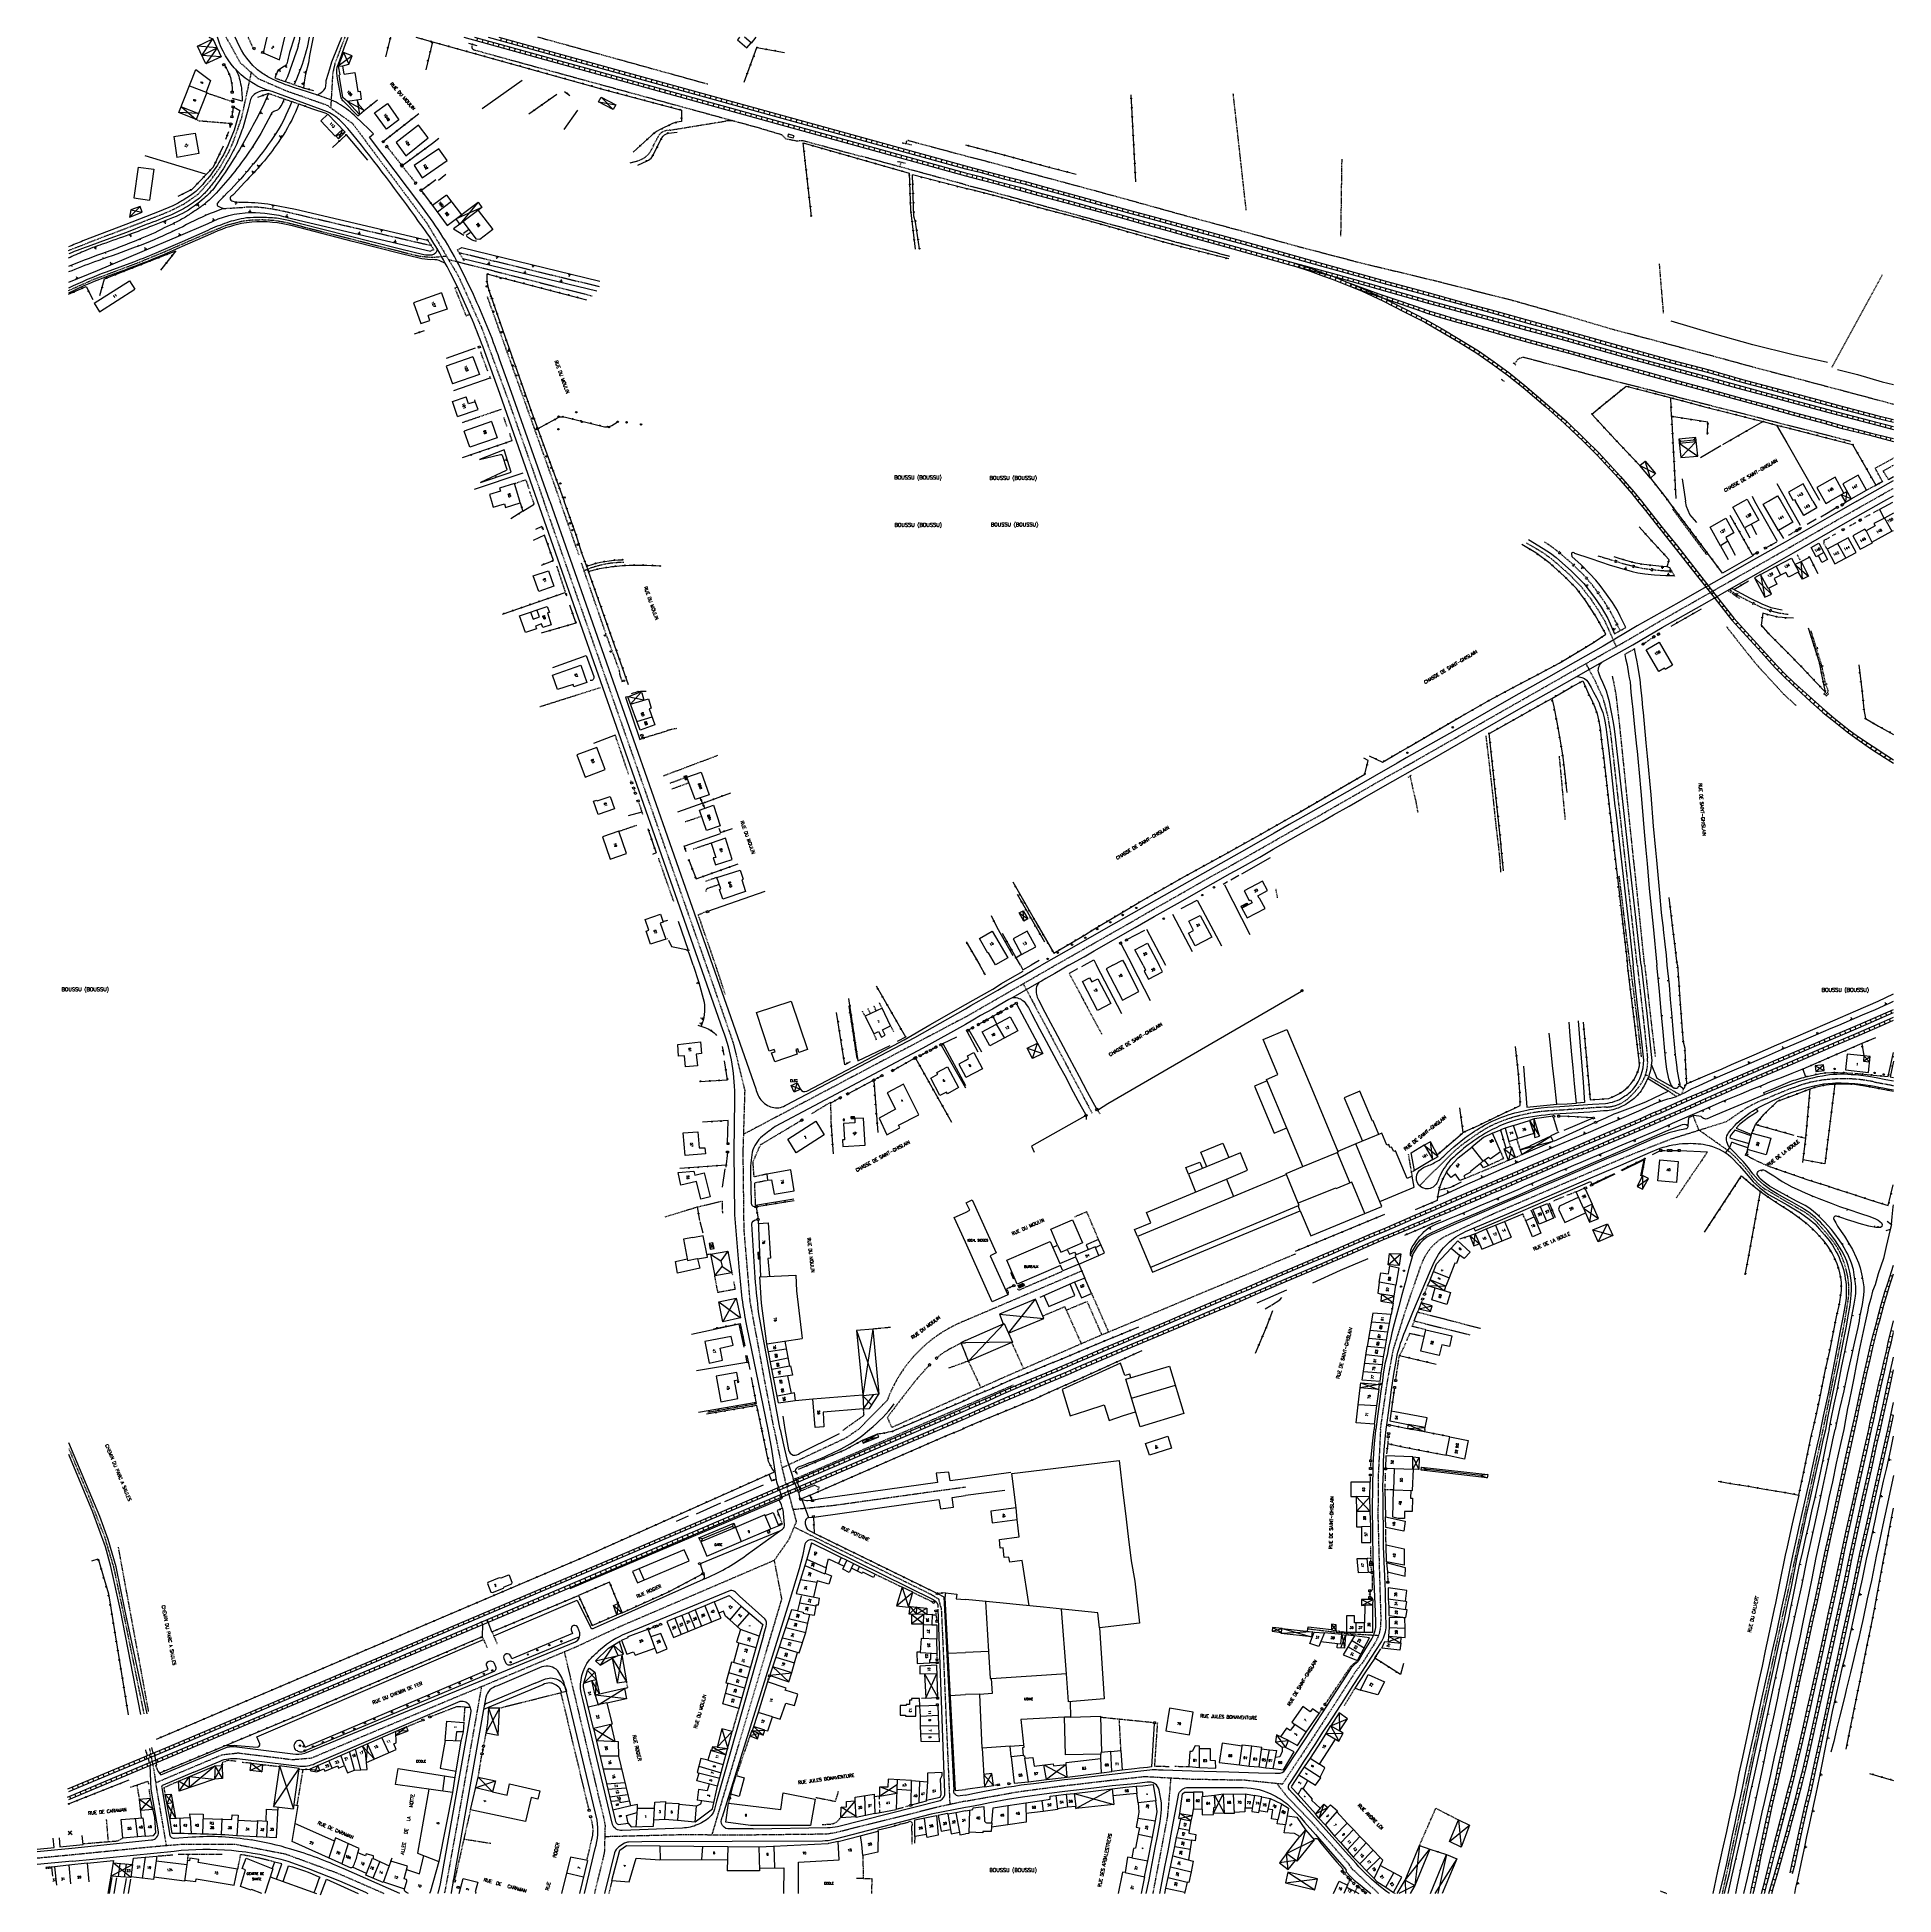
# Model space of a CAD drawing. Header units: millimetres. Extents: x 109000 to 110000, y 124999 to 126000.
import ezdxf
from ezdxf.enums import TextEntityAlignment as Align

# ---------------------------------------------------------------- set-up
doc = ezdxf.new("R2010")
doc.units = ezdxf.units.MM
doc.linetypes.add('DASHED', pattern=[0.75, 0.5, -0.25])
doc.layers.get('0').update_dxf_attribs({"linetype": 'CONTINUOUS'})
for name, color, linetype in [('W0001', 6, 'DASHED'), ('W0008', 7, 'CONTINUOUS'), ('W0100', 7, 'CONTINUOUS'), ('W0112', 1, 'DASHED'), ('W0211', 2, 'CONTINUOUS'), ('W0220', 5, 'DASHED'), ('W0310', 3, 'CONTINUOUS'), ('W0322', 7, 'CONTINUOUS'), ('W0420', 7, 'CONTINUOUS'), ('W0515', 5, 'CONTINUOUS'), ('W0700', 7, 'CONTINUOUS'), ('W0980', 7, 'CONTINUOUS'), ('W0989', 7, 'CONTINUOUS'), ('W0991', 7, 'CONTINUOUS'), ('W1102', 7, 'CONTINUOUS')]:
    doc.layers.add(name, color=color, linetype=linetype)
doc.styles.get("Standard").update_dxf_attribs({"font": 'romans.shx', "width": 0.85})

# ---------------------------------------------------------------- blocks, each defined once
blk = doc.blocks.new('t112o')
at = {"color": 0, "linetype": 'Continuous'}
for p, q in [((-0.5, 0.5), (0.5, 0.5)), ((-0.5, -0.5), (-0.5, 0.5)), ((0.5, 0.5), (0.5, -0.5)), ((0.5, -0.5), (-0.5, -0.5))]:
    blk.add_line(p, q, dxfattribs=at)
blk = doc.blocks.new('t322o')
at = {"color": 0, "linetype": 'Continuous'}
for radius in [0.25, 0.15]:
    blk.add_circle((0, 0), radius, dxfattribs=at)
blk = doc.blocks.new('t991o')
at = {"color": 0, "linetype": 'Continuous'}
for p, q in [((-1, 1), (1, -1)), ((-1, -1), (1, 1))]:
    blk.add_line(p, q, dxfattribs=at)

msp = doc.modelspace()

# ---------------------------------------------------------------- linework, layer by layer
at = {"layer": 'W0001'}
for points in [[(109101.7, 126000), (109109.4, 125986.2), (109119, 125977.7), (109133.7, 125971.3), (109156.1, 125963.4), (109170, 125953.4), (109177.1, 125943.8), (109209.9, 125899.8), (109227, 125871.1), (109239.4, 125843.4), (109253.9, 125804), (109272.9, 125750)], [(109165.8, 126000), (109163.4, 125993.8), (109160.4, 125985.8), (109159.2, 125980.7), (109158.1, 125962)], [(109016.9, 125885.1), (109032.5, 125891.2), (109054.3, 125899.5), (109071.3, 125906.2), (109079.2, 125910.2), (109086.5, 125915.2), (109093.4, 125922.8), (109098.5, 125929.9), (109103.2, 125938.1), (109105.4, 125942.9), (109110.2, 125956.6), (109115.4, 125980.9)], [(109016.9, 125863.5), (109029.9, 125869.3), (109045.6, 125875.2), (109055.1, 125878.8), (109069.1, 125884.6), (109078.5, 125888.7), (109092, 125894.6), (109102, 125898.7), (109110.3, 125900.9), (109115.9, 125901.6), (109121.4, 125901.7), (109127.2, 125901.4), (109133, 125900.5), (109146.7, 125897), (109196.3, 125884.4), (109206.2, 125882), (109212.7, 125881.4), (109220.4, 125882.1)], [(109221.5, 125880.3), (109299, 125860.6)], [(109360.5, 125500), (109272.9, 125750)], [(109548.4, 125500), (109562.2, 125507.8), (109567.6, 125510.9), (109589.6, 125523.4), (109599.9, 125529.4), (109612.5, 125536.5), (109631.6, 125547.4), (109640.8, 125552.5), (109645.8, 125555.3), (109656.8, 125561.5), (109664, 125565.6), (109677.6, 125573.4), (109690.4, 125580.5), (109696.6, 125584.1), (109705, 125588.9), (109711.8, 125592.8), (109728.5, 125602.4), (109740.6, 125609.1), (109749.8, 125614.4), (109763.9, 125622.4), (109773.1, 125627.7), (109796.4, 125641), (109815.6, 125651.9), (109827.5, 125658.7), (109841.1, 125666.4), (109850.4, 125671.6), (109857.7, 125675.7), (109873.6, 125685.1), (109897.7, 125698.8), (109913.3, 125707.7), (109928, 125716), (109944.3, 125725.3), (109973.5, 125742.1), (109987.5, 125750)], [(109987.5, 125750), (110000, 125757.1)], [(109802.3, 125727.5), (109810.2, 125722.9), (109813.9, 125720.3), (109817, 125717.9), (109825, 125710.8), (109831.5, 125704.2), (109837.1, 125697), (109840.6, 125691.8), (109844.2, 125685.8), (109846, 125681.9), (109850.5, 125671.7)], [(109861.9, 125500), (109859.8, 125518.5), (109857.9, 125535.5), (109855, 125560.6), (109852.5, 125582.7), (109852.1, 125586.1), (109849.8, 125606.3), (109848.7, 125615.9), (109847.7, 125624.5), (109847.4, 125626.6), (109846.1, 125634.4), (109843.6, 125643.7), (109839.4, 125652.9), (109834.3, 125662.6)], [(109380.6, 125409), (109381.3, 125432.4), (109375.3, 125457.4), (109360.5, 125500)], [(109500, 125472.1), (109548.4, 125500)], [(109531.1, 125490.1), (109568.2, 125420.4)], [(109500, 125472.1), (109380.6, 125409)], [(109866.4, 125441.1), (109885, 125430.2)], [(109397, 125250), (109392.1, 125275.3), (109384.1, 125318.7), (109380.8, 125357.6), (109380.3, 125399.1), (109380.6, 125409)], [(109562.7, 125335.3), (109500, 125308.6)], [(109397, 125250), (109400.5, 125232.4), (109402.8, 125222.5), (109408.9, 125200.3), (109407.7, 125197.4), (109404.8, 125190.5), (109397.1, 125179.5)], [(109442.4, 125250), (109435.8, 125245.4), (109401.2, 125229.2)], [(109907.8, 125000), (109962.1, 125250)], [(109017, 125239.7), (109027.9, 125213.7), (109036.4, 125191.7), (109041.2, 125175.6), (109046.9, 125148.6), (109057.5, 125096.6)], [(109500, 125218.8), (109482, 125216.3), (109429, 125208.9), (109407.2, 125206.7)], [(109407.7, 125197.4), (109481.3, 125161.2), (109485.5, 125158.7), (109487, 125153.2), (109487.5, 125142.6), (109491.6, 125047.9)], [(109063.8, 125059.6), (109099.6, 125074.7), (109108.3, 125075.7), (109137.5, 125072.1), (109147.9, 125073), (109170.3, 125082.5), (109223.1, 125104.7), (109243.8, 125113.3), (109270.5, 125124.5), (109289.7, 125132.6), (109314.1, 125143.9), (109397.1, 125179.5)], [(109401.1, 125158.9), (109397.1, 125179.5)], [(109363.5, 125031.4), (109401.2, 125158.8)], [(109722.5, 125138.8), (109705.2, 125139.9), (109684.5, 125142.4)], [(109283.9, 125130.1), (109305.1, 125040.8), (109305.9, 125036.6), (109305.5, 125022), (109300.2, 125000)], [(109239.3, 125111.4), (109227.1, 125042.5)], [(109060.5, 125078), (109062.8, 125066.5), (109064.3, 125056.3), (109069.5, 125025.8)], [(109500, 125049.7), (109528.5, 125054.8), (109550.3, 125057.7), (109579.4, 125061.1), (109596.5, 125063), (109622.2, 125061.6), (109650.5, 125061.1), (109670.9, 125059)], [(109601.1, 125000), (109609, 125041.6), (109610.8, 125062.2)], [(109722.5, 125000), (109708.3, 125013.2), (109706.8, 125015.5), (109697.6, 125025.9), (109686.7, 125038.2), (109673.1, 125052.4), (109667.7, 125059.3)], [(109500, 125049.7), (109486.1, 125046.7), (109430.1, 125032.7), (109425.5, 125031.9), (109373.6, 125031.3), (109349.9, 125031.6), (109305.8, 125030.5)], [(109227.1, 125042.5), (109219.5, 125000.5), (109219.3, 125000)], [(109000, 125019.1), (109018.9, 125020.9)], [(109018.9, 125020.9), (109061.1, 125025.1), (109078.7, 125026.6), (109106.2, 125026.6), (109133.6, 125021.3), (109161.4, 125011.1), (109176.1, 125004.7), (109186.8, 125000)]]:
    msp.add_lwpolyline(points, dxfattribs=at)
for points in [[(109861.9, 125500), (109865.7, 125466.3), (109867.4, 125450, -0.176453), (109864, 125436.3, -0.06021), (109857.4, 125428.6, -0.175243), (109845.3, 125423.6, 0.012853), (109832.1, 125422.7, 0.000825), (109817.3, 125421.7, 0.036751), (109803.8, 125420.2, 0.040973), (109789.7, 125416.3, 0.054211), (109778.4, 125410.8, 0.018166), (109768.1, 125403.7, 0.044965), (109759.1, 125395.7), (109744.6, 125381.3)], [(109723.6, 125250), (109727.2, 125274.9), (109730.4, 125292.5), (109737.4, 125315), (109745.6, 125338.8, -0.195615), (109759.1, 125354.3), (109784, 125366), (109820, 125381.5), (109858.8, 125398.1), (109880.2, 125406.5), (109909.9, 125415.8), (109918.4, 125421.6, -0.06369), (109932, 125428.3, -0.022792), (109947.1, 125434.4, -0.063564), (109962.4, 125438.2, -0.045389), (109978.4, 125438.7, -0.034559), (109989.3, 125437.2), (110000, 125435.2)], [(109962.1, 125250), (109966.6, 125272.5), (109970.5, 125291.7), (109973.7, 125308.3), (109975.4, 125318.7, 0.069112), (109975.7, 125329.2, 0.064674), (109972.7, 125341.5, 0.076696), (109966.6, 125352.2, 0.012171), (109959.4, 125360.7, 0.087289), (109950.5, 125367.9), (109941.8, 125372.9), (109931.5, 125379, -0.107974), (109923.4, 125386.5, 0.044769), (109917.2, 125394, 0.045807), (109910.6, 125400.3), (109895.1, 125411.2), (109892, 125418.9)], [(109500, 125308.6, 0.214356), (109457.9, 125265.6), (109442.4, 125250)], [(109723.6, 125250), (109722.4, 125225.7), (109722.2, 125202.7), (109723, 125172.7), (109723.8, 125146.4, -0.131746), (109721.5, 125136.4), (109714.5, 125125.1), (109710.3, 125119.7), (109693.1, 125092.9), (109670.9, 125059)]]:
    msp.add_lwpolyline(points, format="xyb", dxfattribs=at)
at = {"layer": 'W0008'}
for points in [[(109269.6, 125750), (109249.2, 125808.1), (109240.2, 125833, 0.012265), (109233.6, 125849.5), (109226.1, 125866.3), (109222.6, 125872.8, 0.050451), (109205.5, 125900.7, 0.013779), (109170.1, 125947.6), (109167.4, 125950.8), (109165.1, 125953.3, 0.035169), (109160.3, 125957.5, 0.010298), (109156.4, 125959.8), (109126.5, 125970.7, -0.261584), (109097.2, 126000)], [(109276.2, 125750), (109255.5, 125808.6), (109249.1, 125826.6, 0.020672), (109235, 125861.4), (109227.1, 125877.6, 0.04239), (109206.1, 125910.2), (109179.1, 125946.2), (109181.2, 125948), (109177.7, 125951.3), (109175.7, 125953.2), (109170.7, 125957.9, 0.063445), (109162.2, 125964.3, 0.045468), (109152.2, 125968.3), (109141.1, 125971.9, -0.022517), (109129.5, 125976.1, -0.032078), (109123.5, 125979.1, -0.051035), (109118.1, 125983, -0.123093), (109106.7, 126000)], [(109150.6, 125968.8), (109152.2, 125969.7, 0.118755), (109155.1, 125972.3, 0.088458), (109155.6, 125975, -0.015936), (109155.8, 125977.1), (109157.6, 125983), (109158.8, 125986.7), (109162.1, 125995.2), (109164.1, 126000)], [(109172.8, 125957.7), (109165.2, 125965.4, -0.167968), (109163.8, 125967.3), (109161.8, 125977.7, -0.087676), (109161.6, 125983.9), (109162.8, 125987), (109165.6, 125994.7), (109167.5, 126000)], [(109106.9, 125982.8, -0.077718), (109109.6, 125974.8, -0.052818), (109110.4, 125965.5), (109105.2, 125967)], [(109125, 125971.2), (109122.6, 125971.2, 0.201359), (109116.2, 125968.4, 0.158567), (109114.8, 125965.7), (109113.6, 125961.4), (109110.7, 125951, -0.017223), (109107.5, 125942.6, -0.015394), (109104.5, 125936.6, 0.004366), (109101.5, 125931.2, -0.010107), (109098.3, 125926.2, -0.007354), (109094.3, 125920.8, 0.022718), (109092.6, 125918.7, 0.005293), (109090.1, 125915.8, 0.028645), (109088.1, 125913.9, -0.026137), (109085.2, 125911.7, -0.02687), (109080.9, 125908.8, -0.02764), (109072.3, 125904.3, -0.006306), (109058.8, 125899), (109048.1, 125894.8), (109037.1, 125890.8), (109028.9, 125887.8, 0.021704), (109017.1, 125883.2, 0.368682)], [(109105.7, 125962.4), (109109.2, 125960.5), (109107.6, 125955), (109106.1, 125949.9), (109103.6, 125943.8, -0.026086), (109100.3, 125936.6, -0.039184), (109093.5, 125925.9, -0.028518), (109090, 125921.7, -0.019764), (109088.4, 125919.7, -0.022103), (109085.4, 125916.8, -0.016101), (109082.6, 125914.7), (109078.7, 125912.2, -0.007142), (109073.1, 125909.1), (109065.7, 125906.1), (109047.8, 125899), (109024.6, 125890.2, 0.005821), (109016.9, 125887, 4.361052)], [(109215.4, 125886.2, -0.407698), (109212.6, 125882.6, -0.084286), (109208.3, 125882.7), (109195.8, 125885.7), (109180.1, 125889.8), (109141.8, 125899.5), (109136.3, 125901, 0.040783), (109129, 125902.4, 0.021516), (109120.3, 125902.9, 0.025176), (109112.8, 125902.6, 0.013751), (109107, 125901.4, 0.041865), (109102.2, 125900, 0.032822), (109092, 125895.9), (109078.1, 125889.8), (109065.6, 125884.4, -0.00874), (109051.9, 125878.8), (109037.1, 125873.4, 0.025428), (109016.9, 125864.8, 4.13687)], [(109219.9, 125878.1), (109216.5, 125879.7, 0.087488), (109211.9, 125880.1, -0.034095), (109205.7, 125880.9), (109196, 125883.3), (109169.9, 125889.9), (109137.5, 125898.3), (109132.3, 125899.4, 0.093483), (109110, 125899.6, 0.060772), (109093.3, 125893.8), (109078.1, 125887.2), (109068.4, 125883), (109061.4, 125880, -0.004265), (109045.1, 125873.8), (109039.2, 125871.6, 0.026938), (109016.9, 125862.1, 0.251888)], [(109864, 125500), (109863.7, 125503.1), (109861.1, 125525.7), (109859, 125544.5), (109855.6, 125575.3), (109852.2, 125605.8), (109850.4, 125621.5), (109849.6, 125627.3), (109849.1, 125630.8), (109848.2, 125635.4), (109847.7, 125638.1), (109846.9, 125642), (109846.3, 125644.4), (109845.4, 125647.6), (109844.5, 125649.8), (109843.3, 125652.4), (109842.1, 125655), (109841.3, 125657), (109841, 125658, -0.291508), (109843.2, 125663.4)], [(109829.2, 125655.5, -0.18115), (109834.6, 125653.6), (109835.3, 125652.7), (109837, 125649.7), (109838.4, 125647.2), (109839.9, 125644.3), (109841.3, 125641.4), (109842, 125639.6), (109843.3, 125636.1), (109844, 125633.3), (109844.6, 125630.6), (109845.1, 125627), (109845.5, 125624.2), (109846.5, 125615.7), (109847.6, 125606.1), (109849.9, 125585.8), (109850.3, 125582.4), (109852.9, 125560.4), (109855.7, 125535.3), (109857.7, 125518.2), (109859.7, 125500)], [(109393.7, 125250), (109382.3, 125305.8, -0.031047), (109378.3, 125335.3), (109375.8, 125365.6), (109375.5, 125399.6), (109375.8, 125427.6, 0.093777), (109369.4, 125465.2), (109357.2, 125500)], [(109363.8, 125500), (109387.1, 125433.4, 0.134082), (109390.5, 125426.8, 0.160662), (109396.9, 125423.3, 0.203659), (109403.6, 125424.9), (109447, 125447.6), (109472.8, 125461.1), (109500, 125476.5)], [(109864, 125500), (109865.1, 125490.5), (109867, 125474.1), (109868.7, 125458.7), (109869.7, 125448.5), (109869.6, 125447.6, -0.074658), (109868.4, 125441.2, -0.045201), (109865.1, 125434.3, -0.09454), (109859.4, 125427.6, -0.069512), (109851.7, 125423.1, -0.085873), (109843.8, 125421.5), (109836.4, 125420.9), (109826.9, 125420.3), (109817.1, 125419.7, 0.037794), (109798.6, 125417.1, 0.067967), (109781.8, 125410.4, 0.038405), (109769.4, 125402.2, 0.004075), (109761.2, 125395, 0.080461), (109755.1, 125385.4, -0.17436), (109751.9, 125380.5, -0.304248), (109745.4, 125380.6, -0.25921), (109742.9, 125385.8, -0.23744), (109745.6, 125390.4, -0.054189), (109748.1, 125391.6, 0.039199), (109754.2, 125394.5, 0.059945), (109757.7, 125397.2, -0.043598), (109772.9, 125409.7, -0.030231), (109783.8, 125416, -0.049875), (109797.7, 125420.9, -0.036693), (109810.2, 125423.2), (109813.5, 125423.5), (109820.2, 125423.9), (109827.7, 125424.4), (109837.8, 125425.2), (109844.8, 125425.6, 0.133157), (109854.5, 125429.1, 0.087091), (109860.1, 125433.8, 0.16277), (109865.4, 125448.9), (109864, 125461.9), (109862.1, 125478.4), (109860.8, 125489.4), (109859.7, 125500)], [(109539.6, 125490.7), (109538.6, 125489.2, 0.182991), (109538.7, 125482.8), (109539.3, 125481.3), (109542.7, 125474.7), (109545.8, 125469), (109548.2, 125464.6), (109552.6, 125456.3), (109555.9, 125450.1), (109561.3, 125440), (109565.6, 125431.8), (109570.6, 125422.7)], [(109525.6, 125482.7, -0.210569), (109531.6, 125480.4), (109532.2, 125479.7), (109532.8, 125478.9), (109533.9, 125477.2), (109535.7, 125473.7), (109539.9, 125465.8), (109543.5, 125459.2), (109550.5, 125446), (109553.5, 125440.7), (109558.1, 125431.8), (109560.6, 125427.2), (109564.8, 125419.5)], [(109500, 125468.1), (109477, 125455.3), (109418.5, 125424.3), (109397.6, 125413.1, 0.02894), (109390.7, 125407.9, 0.167582), (109385.2, 125399.3, 0.048624), (109384.2, 125387.6), (109384.6, 125372.2)], [(109411.1, 125433.2, 0.376156), (109414.5, 125432.2), (109450.5, 125451)], [(110000, 125437.6), (109995.8, 125438.3), (109990.6, 125439.3), (109986.4, 125440.1), (109982.3, 125440.7), (109979.9, 125440.9), (109977.2, 125441, 0.072675), (109961.6, 125440.3, 0.054529), (109941, 125434.5), (109935.1, 125432.1), (109930.3, 125430.2), (109921.2, 125426.4), (109916, 125424.2), (109911.8, 125422.4), (109907.4, 125420.6), (109902.7, 125418.7), (109899.6, 125417.3, -0.330949), (109897.1, 125417.9), (109896.4, 125418.6), (109892.4, 125419), (109889.5, 125417.9), (109889.2, 125413.7)], [(109930.4, 125430.3), (109930, 125431.4), (109935.4, 125433.7), (109940.5, 125435.8), (109944.2, 125437.3, -0.021522), (109952.6, 125439.9, 9.180438)], [(109963.4, 125250), (109964.6, 125256.2), (109967.2, 125269.3), (109970.4, 125284.6), (109972.8, 125296.8), (109974.6, 125305.6), (109975.4, 125310.1), (109976.5, 125316.9), (109977.2, 125322.3, 0.151408), (109972.1, 125346.2), (109968.7, 125351.6), (109964.5, 125357.1), (109961.8, 125360.2, 0.070035), (109950.4, 125369.5), (109945.3, 125372.4), (109941.4, 125374.6), (109937.3, 125376.8), (109933.6, 125379), (109930, 125381.7), (109926.9, 125384.6), (109924.2, 125387.6), (109921.8, 125390.8), (109918.9, 125394.3), (109916.8, 125396.5), (109914.5, 125398.9), (109911.6, 125401.8, -0.115296), (109911.1, 125402.6), (109910.2, 125404.9, -0.238614), (109910.7, 125409), (109911.1, 125409.7), (109911.7, 125410.6), (109912.5, 125411.6), (109914.6, 125413.9), (109915.6, 125415), (109916.6, 125415.9), (109918, 125417.1), (109920.3, 125418.9), (109921.3, 125419.6), (109922.7, 125420.6), (109924, 125421.4), (109926, 125422.7), (109928.3, 125423.9), (109934.6, 125427), (109938.5, 125428.8), (109941.9, 125430.3), (109945.4, 125431.6), (109948.3, 125432.6), (109951, 125433.4), (109953.4, 125434.1), (109955.5, 125434.7), (109958, 125435.2), (109959.9, 125435.6), (109962.2, 125436.1), (109964.7, 125436.3), (109967.1, 125436.5), (109968.6, 125436.6), (109971.7, 125436.6), (109975.7, 125436.5), (109979.1, 125436.3), (109982.3, 125436), (109984.9, 125435.6), (109987.5, 125435.2), (109989.7, 125434.8), (109992.1, 125434.3), (109994.4, 125433.9), (109996.7, 125433.5), (110000, 125432.9)], [(109740.6, 125343), (109739.7, 125343.6), (109740.3, 125345.1, -0.065952), (109745, 125352), (109745.9, 125352.7, -0.051384), (109751.2, 125356.1), (109756, 125358.2), (109763.5, 125361.6), (109775.6, 125366.7), (109785.5, 125370.9), (109797, 125375.8), (109811.6, 125382.2), (109823.9, 125387.5), (109838.3, 125393.7), (109850.2, 125398.8), (109858.4, 125402.3), (109877, 125410.4), (109885.3, 125413.9, -0.294162), (109889.2, 125413.7), (109889.1, 125413, -0.312534), (109888, 125411.8), (109886.6, 125411.6), (109884.5, 125411.2), (109881.7, 125410.5), (109878.9, 125409.8), (109877.1, 125409.1), (109874.1, 125407.9), (109869.3, 125405.9), (109866.6, 125404.7), (109862.8, 125403.1), (109858.4, 125401.2), (109854.2, 125399.4), (109848.9, 125397.2), (109845.3, 125395.7), (109842.4, 125394.4), (109831, 125389.5), (109820.5, 125385), (109812.4, 125381.5), (109802.2, 125377.1), (109793.3, 125373.2), (109780.5, 125367.7), (109771.8, 125364), (109768.8, 125362.7), (109764.5, 125360.9), (109753.7, 125356.1), (109751.3, 125355), (109748.5, 125353.5), (109746.5, 125351.9), (109744.9, 125350.3), (109743.4, 125348.4), (109742.2, 125346.6), (109741.4, 125345.1), (109740.9, 125343.8), (109740.6, 125343), (109738.8, 125336.7), (109736.8, 125328.9), (109735.1, 125322.5), (109733.5, 125316.2), (109731, 125306.9), (109729.7, 125301.9), (109729.1, 125299.3), (109727.9, 125294), (109727.1, 125290), (109726, 125285.3), (109725.8, 125284.3), (109725.1, 125279.7), (109724.6, 125276.3), (109723.7, 125270.5), (109722.8, 125263.5), (109722.1, 125258.4), (109721.1, 125250)], [(109726.7, 125250), (109727.3, 125254.9), (109728.4, 125262.8), (109729.6, 125271.3), (109730.7, 125279.8), (109731.8, 125285.6), (109732.6, 125290, -0.048024), (109736.9, 125302.8), (109741.1, 125313.1), (109750.6, 125335.6), (109752.7, 125340.4, -0.177758), (109769.4, 125356.5), (109790.3, 125365.4), (109811.9, 125374.7), (109831.8, 125383.3), (109845.4, 125389.1), (109853, 125392.4), (109862.1, 125396.2), (109869.1, 125399.3), (109874.2, 125401.4, -0.07499), (109888, 125404, -0.06462), (109898.8, 125403.3, -0.130652), (109912.3, 125396.8), (109917, 125391.9), (109920.5, 125387.9), (109924.3, 125383.4), (109927.7, 125380.3), (109931.2, 125377.6), (109932.6, 125376.6), (109934.9, 125375.2), (109942.6, 125370.9), (109949.9, 125366.7), (109954.5, 125363.2), (109957.5, 125360.7), (109960.1, 125357.8), (109962.8, 125354.8), (109965.2, 125351.7), (109967, 125349.2), (109969.1, 125345.7, -0.153041), (109974.2, 125319.2), (109972.7, 125310.3), (109971.1, 125302.2), (109968.9, 125290.5), (109968.2, 125286.7), (109965.6, 125273.8), (109964.9, 125270.1), (109962.1, 125257.1), (109960.6, 125250)], [(109384.6, 125372.2, 0.459383), (109387.1, 125369.9, -33.940372)], [(109400.3, 125250), (109388.8, 125312.2, -0.011201), (109386.5, 125334.7), (109385.1, 125357.6), (109385, 125360.6, -0.392958), (109387.2, 125362.9)], [(109448.4, 125250, 0.064244), (109461.7, 125263.7, 1.765275)], [(109407, 125227.2), (109408.4, 125227.7, -0.243623), (109410.4, 125230, 0.049303), (109438, 125242.2, 0.044414), (109448.4, 125250)], [(109500, 125053), (109504, 125053.8), (109510.2, 125055), (109517.2, 125056.3), (109521.8, 125057.2), (109526.3, 125057.8), (109530.1, 125058.4), (109536.6, 125059.2), (109543.6, 125060.1), (109553.4, 125061.3), (109560.7, 125062.1), (109571.1, 125063.4), (109579.1, 125064.3), (109594.5, 125066), (109599.4, 125066.6, -0.064492), (109604, 125066.6), (109606.5, 125066.5), (109621.9, 125066.1), (109641.9, 125065.5), (109657.8, 125065), (109666.9, 125064.7), (109668.4, 125064.7, 0.228034), (109672.3, 125066.5), (109676.9, 125073.7), (109682.8, 125082.7), (109695, 125101.4), (109697.1, 125104.7), (109703.4, 125114.5), (109708, 125121.5, -0.076081), (109709.1, 125122.8), (109711, 125124.5, 0.094792), (109712.1, 125125.8), (109713.8, 125128.7), (109718.9, 125137.1, 0.077481), (109720.7, 125141.7), (109721, 125143.3), (109721.1, 125146.1), (109720.9, 125151.7), (109719.7, 125180.3), (109719.3, 125208), (109719.4, 125218), (109719.7, 125230.4), (109719.8, 125233.9), (109720.1, 125240.1), (109720.5, 125244.1), (109721, 125249.3), (109721.1, 125250)], [(109728.5, 125000), (109726.9, 125001.1), (109722.7, 125004.3), (109718.7, 125007.7), (109714.8, 125011.4), (109712, 125014.3), (109710.5, 125016.1), (109704.8, 125022.4), (109699.2, 125028.6), (109694.2, 125034.3), (109689.8, 125039.1), (109684.8, 125044.6), (109680.7, 125049.1), (109678.1, 125052), (109676.1, 125054.2), (109674.6, 125055.8, -0.399483), (109674.7, 125059.2), (109678.1, 125064.4), (109682.5, 125071.2), (109688.8, 125080.7), (109692.6, 125086.8), (109695.7, 125091.5), (109700, 125098.1), (109704.3, 125104.8), (109708.6, 125111.5), (109712.6, 125117.8), (109716.7, 125124.2), (109721.1, 125130.9), (109724.1, 125135.6, 0.148506), (109726.6, 125144.3), (109726.5, 125150.4), (109726.2, 125162.8), (109726, 125170.7), (109725.2, 125186.8), (109725.2, 125196.7), (109725, 125205.5), (109725, 125213), (109724.9, 125219.3), (109725.2, 125227), (109725.2, 125232.9), (109725.6, 125239), (109726.1, 125244.8), (109726.7, 125250)], [(109399.9, 125195.2), (109401.4, 125196.2, 0.306877), (109402.5, 125198.8), (109402.1, 125204.6, 0.045286), (109401.8, 125206.4, 0.02467), (109400.9, 125209.3), (109399.7, 125212.1), (109401.4, 125212.9), (109398.5, 125221.6)], [(109410.3, 125216.2, 0.118514), (109411, 125212.6, -2.686599)], [(109415.4, 125202.5, 0.311591), (109413.7, 125200.3, 0.175211), (109415, 125196)], [(109358.9, 125169.2, 0.063839), (109381.9, 125182.2), (109399.9, 125195.2)], [(109428.1, 125185.2), (109418.6, 125190.1, 0.44263), (109413.5, 125188.1), (109412.2, 125181.7), (109410.4, 125174.9), (109405.1, 125157.1)], [(109428.1, 125185.2), (109482.7, 125158.4, -0.306999), (109485.2, 125154.1)], [(109290.8, 125158), (109297.8, 125143.7, 0.491952), (109300.2, 125143), (109358.9, 125169.2)], [(109358.8, 125171.9), (109359.2, 125171, -0.435383), (109358.3, 125168.9)], [(109378.3, 125160.1), (109376.2, 125162.2, 0.253309), (109373.4, 125163.1), (109315.2, 125139.1, 0.080979), (109302.2, 125130.3, -1.253331)], [(109391.3, 125138.9), (109392.7, 125144, 0.277114), (109391.9, 125148), (109378.3, 125160.1)], [(109385.6, 125034.8), (109425.8, 125035.5, 0.037859), (109431.1, 125036.1), (109486.4, 125050, 0.34172), (109488.9, 125054.4), (109485.3, 125153.1)], [(109255.7, 125126.3), (109255.1, 125127.8, 0.971361), (109251.3, 125126.5), (109252.2, 125124.4, 0.424426), (109255.5, 125123.4), (109292.3, 125138.4)], [(109291.3, 125143.2, 0.905109), (109287.6, 125142)], [(109290, 125135.6, 0.343964), (109292.3, 125140.3, 1.169925)], [(109102.1, 125079.6), (109104.6, 125079.7, -0.042655), (109107.7, 125079.7), (109118.5, 125078.8, 0.506451), (109119.9, 125080.5), (109118.4, 125084.4), (109240.4, 125136.7)], [(109293.9, 125104.4), (109293, 125108, -0.202671), (109297.5, 125125.8, -0.028371), (109302.2, 125130.3, 4.282226)], [(109245.9, 125124.4), (109246.9, 125122.2, -0.428439), (109245.7, 125119.3), (109238, 125116.1), (109144.8, 125077)], [(109271.8, 125122), (109247.9, 125111.8, 0.288825), (109241.7, 125105.7), (109240.5, 125099.1)], [(109243, 125120.6), (109242, 125123, -0.719124), (109245.9, 125124.4)], [(109285.1, 125108.6), (109284.1, 125112.3, 0.094496), (109280.4, 125119.9, 0.302221), (109271.8, 125122)], [(109268.2, 125113.3), (109242.5, 125102.5, 0.181035), (109240.9, 125101.2)], [(109268.2, 125113.3), (109273.9, 125115.6, -0.467643), (109285.1, 125108.8, -3.157412)], [(109285.1, 125108.8), (109282.6, 125108.2, 0.06068), (109281.5, 125110.5, 0.082756), (109278.9, 125112.6, 0.115811), (109276, 125113.4, 0.120933), (109272.4, 125112.4, -0.144367)], [(109294.9, 125000), (109300.5, 125024.2, 0.126708), (109301.6, 125039.4), (109285.1, 125108.6)], [(109084.4, 125065.3), (109098.6, 125071.3, -0.138104), (109107.7, 125072.6), (109141.5, 125068.6, 0.129521), (109149.6, 125069.9), (109217.8, 125099.3)], [(109217.8, 125099.3), (109227.8, 125103.5, -0.410106), (109233, 125100.6, -0.116405), (109233.6, 125098), (109217.1, 125005.1)], [(109347.6, 125035.2), (109315.1, 125033.9, -0.344643), (109309.9, 125037.2), (109293.9, 125104.4)], [(109064.2, 125067.8, 0.088597), (109066.6, 125063.8), (109101, 125078.3)], [(109101, 125078.3, -0.114454), (109106.2, 125079.1)], [(109137.7, 125075.2, 0.10524), (109144.2, 125075.5), (109157.9, 125081.1)], [(109139.2, 125081.5, 0.272539), (109138.4, 125078.7, 0.280868), (109140, 125076.9, 0.136403), (109142, 125076.3, 0.122889), (109144.8, 125077, 2.026386)], [(109144.3, 125078.7), (109143.2, 125081.2, 0.543901), (109139.2, 125081.5, 2.226819)], [(109084.4, 125065.3), (109067.8, 125058.3, 0.419509), (109067.1, 125056.8), (109071.3, 125032.5, 0.468859), (109074, 125029.7), (109083.5, 125030.4, -0.064618), (109115.3, 125028.8, -2.585765)], [(109597.3, 125000), (109598.9, 125007.3), (109600, 125013.2), (109602.2, 125024.7), (109603.4, 125030.8), (109604.9, 125038.7), (109605.3, 125041.6), (109605.6, 125045.2), (109605.6, 125048.8), (109604.4, 125055.6, 0.411712), (109597.9, 125059.9), (109591.3, 125059.1), (109579.1, 125057.9), (109569.1, 125056.7), (109553.6, 125054.9), (109545.1, 125053.8), (109530.8, 125051.9), (109522.7, 125050.6), (109513.1, 125048.8), (109508.1, 125047.8), (109502.4, 125046.6), (109500, 125046.2)], [(109018.6, 125024.4), (109061.6, 125028.8, 0.411448), (109065.3, 125033.1), (109061.5, 125056.1)], [(109366, 125049.7), (109364.9, 125045.3, -0.116818), (109363, 125041.9, -0.127778), (109355.8, 125037.1, -0.107508), (109347.6, 125035.2, 3.021243)], [(109500, 125053), (109497.2, 125052.5, -0.517403), (109493.7, 125055.7, 1.912357)], [(109604.7, 125000), (109605.5, 125003.8), (109607.5, 125014.3), (109609.2, 125023), (109612, 125037.8), (109613.9, 125048.1), (109614.8, 125053, -0.317526), (109619.1, 125057), (109622.8, 125057.1), (109633.9, 125057.1), (109647.4, 125057.1), (109649.6, 125057, -0.130336), (109666.4, 125052.7, -0.06706), (109674.4, 125047.2), (109678.3, 125043.2), (109680.1, 125041.5), (109682.7, 125038.4), (109688.6, 125031.8), (109694.2, 125025.2), (109703.8, 125014.1), (109705, 125012.8), (109705.1, 125011.7), (109707.2, 125009.2), (109709.5, 125007.2), (109712.6, 125004.6), (109715.8, 125002), (109718.3, 125000)], [(109385.6, 125034.8), (109373.3, 125034.7, -0.612405), (109369, 125041)], [(109325.7, 125027.7), (109318.5, 125027.6, 0.108593), (109316.3, 125027.1), (109313.4, 125025.1, 0.175272), (109311, 125021.8), (109308.7, 125012.4)], [(109438.9, 125031.6), (109429.1, 125029.1, -0.083568), (109423, 125028.2), (109325.7, 125027.7)], [(109019.1, 125017.4), (109073.8, 125022.8, -0.103506), (109135, 125017.3), (109145.9, 125013.5)], [(109195.3, 125000), (109164.8, 125013.4, 0.033712), (109136.7, 125023.9)], [(109217.1, 125005.1), (109216, 125000.7, -0.021845), (109215.8, 125000, -0.02523)]]:
    msp.add_lwpolyline(points, format="xyb", dxfattribs=at)
for points in [[(109172.8, 125957.7), (109173.6, 125958.4)], [(109980.2, 125750), (110000, 125761.2)], [(109997.2, 125761.7), (110000, 125763.3)], [(109357.2, 125500), (109269.6, 125750)], [(109276.2, 125750), (109363.8, 125500)], [(109980.2, 125750), (109968, 125743), (109952.9, 125734.4), (109941.6, 125728), (109924.6, 125718.4), (109908.5, 125709.2), (109897.8, 125703.2), (109884.3, 125695.5), (109861.8, 125682.8), (109843.6, 125671.9), (109828.6, 125663.5), (109814.1, 125655.3), (109795.3, 125644.6), (109780.6, 125636.2), (109763.6, 125626.5), (109737.5, 125611.7), (109732.6, 125608.9), (109720.3, 125601.9), (109708.5, 125595.1), (109698.6, 125589.5), (109690.1, 125584.7), (109683.4, 125580.9), (109674.4, 125575.8), (109666.3, 125571.2), (109654.1, 125564.2), (109647.4, 125560.4), (109620.7, 125545.4), (109607, 125537.6), (109575.7, 125519.8), (109560.9, 125511.3), (109541, 125500)], [(109555.8, 125500), (109563.9, 125504.6), (109569.3, 125507.7), (109591.4, 125520.3), (109601.7, 125526.2), (109614.2, 125533.3), (109633.4, 125544.3), (109642.6, 125549.4), (109647.6, 125552.1), (109658.6, 125558.3), (109665.8, 125562.5), (109679.4, 125570.2), (109692.1, 125577.4), (109698.3, 125581), (109706.8, 125585.7), (109713.6, 125589.6), (109730.3, 125599.2), (109742.3, 125606), (109751.6, 125611.2), (109765.7, 125619.3), (109774.9, 125624.6), (109798.1, 125637.9), (109817.3, 125648.8), (109829.3, 125655.6), (109842.9, 125663.3), (109852.2, 125668.5), (109859.5, 125672.6), (109875.4, 125682), (109899.5, 125695.7), (109915.1, 125704.6), (109929.8, 125712.9), (109946, 125722.2), (109975.3, 125739), (109994.7, 125750)], [(109994.7, 125750), (110000, 125752.9)], [(109924, 125721.1), (109924.1, 125720.5), (109907.9, 125711.2)], [(109318.1, 125644.7), (109317, 125644.4), (109324.6, 125621.7), (109326.1, 125622.3)], [(109500, 125476.5), (109503, 125478.3), (109507.4, 125480.9), (109512.4, 125483.7), (109517.4, 125486.6), (109522.4, 125489.4), (109529.5, 125493.5), (109536.3, 125497.3), (109541, 125500)], [(109555.8, 125500), (109552.2, 125497.9), (109548.1, 125495.6), (109543.4, 125492.8), (109541, 125491.5), (109539.5, 125490.7), (109525.6, 125482.7), (109523.4, 125481.5), (109518.2, 125478.5), (109514.6, 125476.4), (109508.2, 125472.9), (109504, 125470.5), (109500, 125468.1)], [(109500, 125478.8), (109504.1, 125481.2), (109514.7, 125487.2), (109519.5, 125490.2), (109524.2, 125492.8), (109531.2, 125496.8)], [(109450.5, 125451), (109467.1, 125459.9), (109480.9, 125468), (109500, 125478.8)], [(109867.5, 125439.1), (109878.5, 125432.4), (109878, 125431.8), (109874.9, 125430.3), (109870.9, 125428.4), (109866.3, 125426.3), (109858, 125423), (109850.9, 125420.4), (109849.3, 125419.8), (109844.8, 125417.7), (109839.8, 125415.5)], [(109881.3, 125434.1), (109872.6, 125439), (109869.5, 125446.6)], [(109884.8, 125435.1), (109886.9, 125433.5)], [(109926, 125422.7), (109926.8, 125421.2), (109924.2, 125419.5), (109921.9, 125418), (109919.4, 125416.2), (109917, 125414.2), (109915.1, 125412.3), (109920.1, 125410.2), (109923.4, 125408.9)], [(109838, 125417.6), (109822.4, 125411)], [(109923.3, 125408.2), (109914.4, 125411.1), (109913.5, 125410.1), (109912.7, 125409), (109912.2, 125408.3), (109911.9, 125407.7), (109911.7, 125407), (109915.2, 125406), (109922.1, 125403.9)], [(109909.5, 125398.9), (109911.8, 125401.6)], [(109921.5, 125401.6), (109916.1, 125403.5), (109913.2, 125404.5), (109912.6, 125404.6), (109911.6, 125401.8)], [(109773.8, 125358.4), (109774.5, 125356.9), (109786.9, 125362.1), (109799.1, 125367.3), (109812.5, 125373.1), (109826, 125378.8), (109836.7, 125383.5), (109837.4, 125382)], [(109388.1, 125363.1), (109387.2, 125362.9)], [(109741.8, 125308.4), (109743.6, 125313.2)], [(109395.6, 125240.4), (109393.7, 125250)], [(109400.3, 125250), (109402, 125241.7)], [(109718.3, 125233.2), (109718.7, 125236.7), (109719.2, 125242.2), (109719.8, 125247.1), (109720.2, 125250)], [(109720.4, 125252.7), (109720.2, 125250)], [(109960.6, 125250), (109959.8, 125246.1), (109959, 125242.5), (109957.5, 125236.1), (109956.3, 125230.4), (109955.4, 125226.2), (109954.6, 125222.6), (109953.2, 125216.6), (109951.7, 125209.4), (109950.6, 125204.6), (109949, 125197.4), (109947.7, 125191.6), (109946.1, 125184.4), (109944.7, 125177.7), (109942.1, 125165.1), (109939.5, 125153.2), (109936.9, 125140.8), (109934.5, 125130.9), (109932.6, 125121.7), (109930.2, 125111.3), (109928.5, 125103.4), (109926.4, 125093.9), (109923.6, 125081.3), (109922.8, 125077.4), (109920.6, 125067.7), (109918.5, 125057.5), (109916.4, 125047.6), (109914.4, 125037.8), (109913.1, 125031.4), (109909.9, 125016.1), (109908.2, 125008.3), (109906.1, 125000)], [(109908.9, 125000), (109909.7, 125003.2), (109911.5, 125010.8), (109912.9, 125017.4), (109915.2, 125028), (109916.5, 125033.9), (109919.8, 125049.4), (109921.1, 125055.7), (109924.2, 125070.3), (109925.4, 125076), (109928, 125087.6), (109929.7, 125095.6), (109931.5, 125103.6), (109934, 125115.2), (109935.8, 125123.4), (109936.7, 125127.6), (109939.1, 125138.2), (109940.1, 125142.6), (109943, 125156.3), (109945, 125165.2), (109948.1, 125181.2), (109950.9, 125193.7), (109953, 125203.9), (109954.6, 125210.7), (109956.4, 125218.8), (109958.8, 125229.5), (109960.6, 125237.2), (109962.3, 125245), (109963.4, 125250)], [(109042.5, 125176), (109038.2, 125190.6), (109033.8, 125203), (109017, 125242.8)], [(109398.5, 125221.6), (109395.6, 125240.4)], [(109402, 125241.7), (109403.8, 125234), (109406.8, 125224.7)], [(109039.7, 125176.1), (109036.8, 125186.7), (109029.9, 125205.3), (109017, 125236.5)], [(109406.8, 125224.7), (109407.3, 125223), (109409.1, 125218.6), (109410, 125216.2), (109410.3, 125216.2)], [(109410.3, 125216.2), (109411.4, 125216.7), (109408.7, 125223.5), (109407.3, 125222.9)], [(109411.5, 125212.5), (109411.8, 125212.6), (109411.9, 125212.2)], [(109411.9, 125212.2), (109415.4, 125202.5)], [(109726, 125217.5), (109726.2, 125202.9)], [(109399.9, 125195.2), (109357.2, 125177.5)], [(109415, 125196), (109418.6, 125194)], [(109044.9, 125152.5), (109039.7, 125176.1)], [(109047.3, 125153), (109042.5, 125176)], [(109357.2, 125177.5), (109358.7, 125172.4)], [(109245.9, 125138.8), (109290.8, 125158)], [(109484.9, 125161.5), (109488.4, 125159.8), (109493.7, 125055.7)], [(109055.9, 125096.3), (109044.9, 125152.5)], [(109059.2, 125096.8), (109047.3, 125153)], [(109245, 125140.9), (109242.4, 125147.6)], [(109405.1, 125157.1), (109369, 125041)], [(109239.8, 125145), (109239.2, 125146.4)], [(109239.8, 125145), (109239.7, 125138.2)], [(109287.6, 125142), (109288.4, 125140), (109255.7, 125126.3)], [(109292.3, 125140.3), (109291.3, 125143.2)], [(109391.3, 125138.9), (109366, 125049.7)], [(109684.3, 125141.2), (109684.6, 125143.6), (109697.2, 125142.1)], [(109157.9, 125081.1), (109290, 125135.6)], [(109144.3, 125078.7), (109243, 125120.6)], [(109720.5, 125126.8), (109715.2, 125118.9), (109709.8, 125110.6)], [(109272.4, 125112.4), (109240.5, 125099.1)], [(109240.5, 125099.1), (109223, 125000.5)], [(109230.5, 125100.4), (109233.1, 125100.3)], [(109064.2, 125067.8), (109064, 125069.1), (109064.5, 125069.2), (109063.4, 125074.4), (109063.6, 125074.4), (109062.9, 125075.8), (109062.4, 125075.5), (109061.7, 125078.6)], [(109106.2, 125079.1), (109137.7, 125075.2)], [(109060.9, 125068.9), (109061.2, 125069.1), (109060.7, 125070.5), (109060.5, 125070.4), (109059.9, 125072.7), (109059.3, 125072.5), (109058.7, 125074), (109059.2, 125074.2), (109059.1, 125075.9), (109058.8, 125075.9), (109058.6, 125077.3)], [(109061.5, 125056.1), (109060.9, 125068.9)], [(109500, 125046.2), (109481.6, 125042.6), (109438.9, 125031.6)], [(109688, 125029.5), (109689.7, 125029.5), (109691.5, 125027), (109694.1, 125023.8), (109697.9, 125019.4), (109700.1, 125016.8), (109701.8, 125014.8), (109703.3, 125013.2), (109703.1, 125012.1)], [(109000, 125022.6), (109018.6, 125024.4)], [(109019.1, 125017.4), (109000, 125015.6)], [(109145.9, 125013.5), (109162.9, 125006.8), (109176.9, 125000.6), (109178.2, 125000)], [(109308.7, 125012.4), (109305.6, 125000)], [(109223, 125000.5), (109223, 125000)]]:
    msp.add_lwpolyline(points, dxfattribs=at)
msp.add_arc((109094.1, 124890), 140.4, 72.3736, 81.3228, dxfattribs=at)
at = {"layer": 'W0100'}
for points in [[(109092.5, 126000), (109094.6, 125999.1), (109099.2, 125989.4), (109090.8, 125985.6), (109086.4, 125995.2), (109094.6, 125999.1)], [(109099.2, 125989.4), (109088.7, 125990.2), (109094.6, 125999.1)], [(109123.7, 126000), (109121.8, 125991.5), (109130.5, 125987.7), (109133.4, 126000)], [(109378.3, 126000), (109377.2, 125998.6), (109382.3, 125994.3), (109384.6, 125996.9), (109381, 126000)], [(109384.6, 125996.9), (109384.7, 125996.8), (109387.3, 126000)], [(109096.9, 125994.2), (109086.4, 125995.2)], [(109088.7, 125990.2), (109096.9, 125994.2)], [(109096.9, 125994.2), (109090.8, 125985.6)], [(109165.4, 125980), (109164.7, 125984.6), (109167.8, 125985.4), (109169.6, 125990), (109165.1, 125991.8), (109162.1, 125984.3), (109164.7, 125984.6)], [(109169.6, 125990), (109162.1, 125984.3)], [(109165.1, 125991.8), (109167.8, 125985.4)], [(109085.4, 125982.6), (109093.3, 125976.6), (109091, 125970.3), (109091.4, 125970.1), (109085.6, 125955.6), (109076.4, 125959.4), (109085.4, 125982.6)], [(109162.1, 125984.3), (109163, 125979.7)], [(109165.4, 125980), (109171.2, 125980.9), (109172.8, 125970.7), (109173.9, 125970.9), (109174.5, 125966.5), (109167.1, 125965.3), (109164.7, 125967.5), (109162.6, 125979.5), (109163, 125979.7)], [(109082, 125973.8), (109091, 125970.3)], [(109086.9, 125958.9), (109076.4, 125959.4)], [(109077.7, 125962.5), (109086.9, 125958.9)], [(109077.7, 125962.5), (109085.6, 125955.6)], [(109156.6, 125958.5), (109152.8, 125954.9), (109160.6, 125946.7), (109164.4, 125950.3)], [(109156.6, 125958.5), (109165.9, 125948.8)], [(109167.1, 125965.3), (109173.6, 125958.4), (109176.1, 125960.4), (109173.5, 125963.4), (109172.4, 125966.1)], [(109176.1, 125960.4), (109167.1, 125965.3)], [(109172.4, 125966.1), (109173.6, 125958.4)], [(109181.7, 125959.2), (109188.7, 125964.2), (109194.9, 125955.4), (109188.1, 125950.4), (109181.7, 125959.2)], [(109303.8, 125967.6), (109311.7, 125963.5), (109310.3, 125961), (109302.4, 125965.1), (109303.8, 125967.6), (109310.3, 125961)], [(109302.4, 125965.1), (109311.7, 125963.5)], [(109073.6, 125946.5), (109085.1, 125948.3)], [(109085.1, 125948.3), (109087.1, 125937.3)], [(109165.9, 125948.8), (109162.3, 125945.3), (109160.8, 125946.9)], [(109160.8, 125946.9), (109165.9, 125948.8)], [(109164.4, 125950.3), (109162.3, 125945.3)], [(109193.4, 125943.3), (109198.5, 125936.1), (109210.6, 125945.7), (109205.5, 125952.5), (109193.4, 125943.3)], [(109073.6, 125946.5), (109075.3, 125935.2)], [(109203.1, 125930.9), (109207.4, 125924.3), (109220.8, 125933.6), (109216.4, 125939.9), (109203.1, 125930.9)], [(109404.6, 125947.7), (109404.3, 125946.5), (109407.3, 125945.7), (109407.7, 125946.9), (109404.6, 125947.7)], [(109054.4, 125929.9), (109052.1, 125913.5)], [(109054.4, 125929.9), (109062.9, 125928.9)], [(109062.9, 125928.9), (109060.5, 125912.1)], [(109087.1, 125937.3), (109075.3, 125935.2)], [(109049.8, 125903), (109056.6, 125905.7), (109055.4, 125908.8), (109050.4, 125906.9), (109049.8, 125903), (109055.4, 125908.8)], [(109052.1, 125913.5), (109060.5, 125912.1)], [(109220.5, 125914.9), (109213, 125909.3), (109220.9, 125898.6), (109237.6, 125911.1), (109239.6, 125908.2), (109227.6, 125899.3), (109225.7, 125902.2)], [(109223.2, 125911.4), (109215.7, 125905.7)], [(109220.5, 125914.9), (109228.5, 125904.3)], [(109239.6, 125908.2), (109225.7, 125902.2)], [(109237.6, 125911.1), (109227.6, 125899.3)], [(109050.4, 125906.9), (109056.6, 125905.7)], [(109237.5, 125906.7), (109245.4, 125896.3), (109238.4, 125891), (109236.6, 125891.2), (109229.5, 125900.7)], [(109030.7, 125856.7), (109049.7, 125868.8)], [(109049.7, 125868.8), (109052.6, 125864.3)], [(109033.6, 125852.1), (109052.6, 125864.3)], [(109217.8, 125862.2), (109202.7, 125856.9)], [(109217.8, 125862.2), (109220.8, 125853.4)], [(109030.7, 125856.7), (109033.6, 125852.1)], [(109202.7, 125856.9), (109206.7, 125845.7), (109211.6, 125847.4), (109210.7, 125850.1)], [(109220.8, 125853.4), (109210.7, 125850.1)], [(109234.7, 125827.8), (109220.3, 125822.8)], [(109220.3, 125822.8), (109223.8, 125813.2)], [(109238.2, 125818.2), (109223.8, 125813.2)], [(109234.7, 125827.8), (109238.2, 125818.2)], [(109969.8, 125820.9), (109980.6, 125818.3), (109993.9, 125814.4), (110000, 125812.8)], [(109223.7, 125803.8), (109231.1, 125806.3)], [(109226.5, 125795.6), (109223.7, 125803.8)], [(109226.5, 125795.6), (109237.5, 125799.4)], [(109237.5, 125799.4), (109236, 125803.6), (109232.4, 125802.5), (109231.1, 125806.3)], [(109244.7, 125792.9), (109230, 125787.8)], [(109244.7, 125792.9), (109247.7, 125784.2)], [(109233, 125779.1), (109230, 125787.8)], [(109247.7, 125784.2), (109233, 125779.1)], [(109885.3, 125773.5), (109894.5, 125774.3), (109893.5, 125784.3), (109884.3, 125783.4), (109885.3, 125773.5)], [(109884.3, 125783.4), (109885.4, 125782.4), (109884.5, 125781.3)], [(109884.5, 125781.3), (109893.7, 125782.1), (109892.3, 125783), (109893.5, 125784.3)], [(109884.5, 125781.3), (109894.5, 125774.3)], [(109885.3, 125773.5), (109893.7, 125782.1)], [(109885.4, 125782.4), (109892.3, 125783)], [(109863.3, 125769.2), (109866.1, 125771.5), (109871.8, 125764.9), (109869, 125762.4), (109863.3, 125769.2), (109871.8, 125764.9)], [(109869, 125762.4), (109866.1, 125771.5)], [(109257.1, 125759.5), (109249.1, 125757.1)], [(109260, 125750), (109257.1, 125759.5)], [(109956.5, 125750), (109951.2, 125759.4), (109943.3, 125754.8), (109945.7, 125750.5), (109946.6, 125750.9), (109947.2, 125750)], [(109973.2, 125754.3), (109968.5, 125762.9), (109958.6, 125757.4), (109962.8, 125750)], [(109985.3, 125755.9), (109980.9, 125764), (109972.7, 125759.4), (109977.2, 125751.3), (109985.3, 125755.9)], [(109249.1, 125757.1), (109249.6, 125755.5), (109243.7, 125753.7), (109244.8, 125750)], [(109244.8, 125750), (109245.6, 125746.8), (109251.7, 125748.6), (109252.3, 125746.7), (109260.2, 125749.2), (109260, 125750)], [(109921.6, 125750), (109927.3, 125739.8), (109919.6, 125735.7), (109913.4, 125746.8), (109919.1, 125750)], [(109919.1, 125750), (109921.1, 125751.1), (109921.6, 125750)], [(109939.2, 125750), (109945.7, 125738.7), (109938, 125734.2), (109929.8, 125748.4), (109932.6, 125750)], [(109932.6, 125750), (109937.5, 125752.9), (109939.2, 125750)], [(109956.5, 125750), (109958.6, 125746.4), (109951.7, 125742.3), (109947.2, 125750)], [(109962.8, 125750), (109963.5, 125748.8), (109965.6, 125750)], [(109973.4, 125754.4), (109965.6, 125750)], [(109975, 125755.3), (109971.8, 125753.5), (109973.8, 125750)], [(109975, 125750), (109977.2, 125751.3), (109971.8, 125753.5)], [(109973.8, 125750), (109974.1, 125749.4), (109975, 125750)], [(109974.1, 125749.4), (109974.2, 125750)], [(109974.2, 125750), (109975, 125755.3)], [(109909.6, 125740.9), (109913.9, 125733), (109909.6, 125730.4), (109910.7, 125728.4), (109906.7, 125726), (109901.1, 125736.1), (109909.6, 125740.9)], [(109995.1, 125740.9), (109989.4, 125738), (109990, 125736.8), (109985.2, 125734), (109988.3, 125727.9), (109999.1, 125733.8)], [(110000, 125743.6), (109995.1, 125740.9), (109999.1, 125733.8), (110000, 125734.2)], [(109910.7, 125728.4), (109914.6, 125720.9)], [(109919.6, 125735.7), (109922.6, 125730.2)], [(109923.2, 125737.6), (109926.2, 125732.1)], [(109938, 125734.2), (109940.6, 125729.9)], [(109968.4, 125716.2), (109979.8, 125722.3), (109975.5, 125730.3), (109964.2, 125724.2), (109968.4, 125716.2)], [(109985.2, 125734), (109984.5, 125735), (109978.1, 125731.3), (109982, 125724.1), (109988.6, 125727.5), (109988.3, 125727.9)], [(109906.7, 125726), (109910.9, 125718.6)], [(109928.2, 125710.5), (109936.7, 125715), (109944.9, 125719.4), (109948.9, 125712), (109943.4, 125709.1), (109942, 125711.6), (109935.6, 125708.3), (109937, 125705.3), (109932.4, 125702.9), (109928.2, 125710.5)], [(109955.6, 125725.1), (109959.7, 125727.4), (109962.4, 125722.3), (109958.2, 125720), (109955.6, 125725.1)], [(109962.4, 125722.3), (109964.4, 125718.6), (109961.4, 125716.9), (109959.5, 125720.7)], [(109969.8, 125727.2), (109974.2, 125719.3)], [(109267.2, 125709.8), (109275.4, 125712.5), (109278.3, 125704.2), (109270.2, 125701.4), (109267.2, 125709.8)], [(109928.2, 125710.5), (109925, 125708.8), (109930.6, 125698.3), (109934.2, 125700), (109932.7, 125703.1)], [(109925, 125708.8), (109934.2, 125700)], [(109928.2, 125710.5), (109930.6, 125698.3)], [(109936.7, 125715), (109939.1, 125710.1)], [(109946.8, 125715.9), (109950.1, 125717.5), (109954.2, 125709.7), (109950.9, 125708), (109948.6, 125711.9)], [(109946.8, 125715.9), (109954.2, 125709.7)], [(109950.9, 125708), (109950.1, 125717.5)], [(109259.9, 125688.2), (109274.8, 125693.3), (109276, 125690.1), (109274.9, 125689.8), (109276.9, 125683.4), (109272.4, 125682), (109271.7, 125683.9), (109268.5, 125682.7), (109268.9, 125681.2), (109263.1, 125679.2), (109259.9, 125688.2)], [(109265.8, 125690.2), (109267.1, 125686.5), (109270.5, 125687.7), (109269.2, 125691.4)], [(109866.7, 125669.9), (109873.7, 125674), (109880.9, 125661.7), (109877, 125659.4), (109876.6, 125660), (109873.5, 125658.3), (109866.7, 125669.9)], [(109277.6, 125656.2), (109292.8, 125661.6), (109296.1, 125652.3), (109289.1, 125650), (109288.7, 125651.2), (109280.3, 125648.5), (109277.6, 125656.2)], [(109318.1, 125644.7), (109324.6, 125647.1), (109325.8, 125646.8), (109326.8, 125642.8)], [(109319.6, 125640.6), (109329.3, 125643.6), (109330.7, 125638.5), (109329.7, 125638.1), (109332.7, 125629.5), (109324.8, 125626.7), (109318.1, 125644.7)], [(109326.8, 125642.8), (109318.1, 125644.7)], [(109319.6, 125640.6), (109325.2, 125647)], [(109323.1, 125631.3), (109331.2, 125633.9)], [(109349.3, 125599.9), (109348.6, 125601.8), (109349.8, 125602.2), (109350, 125601.4)], [(109348.8, 125601.4), (109349.9, 125601.8)], [(109348.9, 125601.1), (109350, 125601.5)], [(109349, 125600.7), (109350.1, 125601.1)], [(109349.2, 125600.4), (109350.3, 125600.8)], [(109349.3, 125599.9), (109350.4, 125600.3)], [(109350, 125601.4), (109357.7, 125604.1), (109362, 125591.9), (109354.5, 125589.3), (109350, 125601.4)], [(109308.6, 125591), (109311, 125584.3), (109302.1, 125581.2), (109299.6, 125588.4), (109301.5, 125589), (109301.6, 125588.5), (109308.6, 125591)], [(109356.7, 125583.6), (109364.3, 125586.2), (109367.9, 125575.2), (109360.5, 125572.6), (109356.7, 125583.6)], [(109363, 125565.8), (109365.5, 125558), (109364.2, 125557.8), (109365.4, 125554.2), (109374.4, 125557), (109370.7, 125568.4), (109363, 125565.8)], [(109366.1, 125547.3), (109378.6, 125551.3), (109380.3, 125546.3), (109379.5, 125546), (109381.5, 125539.8), (109369.3, 125535.6), (109367.5, 125540.9), (109368.3, 125541.2), (109366.1, 125547.3)], [(109660, 125545.3), (109650.1, 125540.1), (109652.8, 125534.9), (109653.5, 125535.3), (109654.4, 125533.6), (109648.9, 125530.8), (109651.7, 125525.6), (109661.4, 125530.6), (109658.6, 125535.8), (109658.2, 125536.2), (109657.6, 125537.4), (109662.7, 125540.3), (109660, 125545.3)], [(109528.9, 125528.2), (109531.2, 125529.4), (109533.7, 125525), (109531.4, 125523.8), (109528.9, 125528.2), (109533.7, 125525)], [(109531.4, 125523.8), (109531.2, 125529.4)], [(109648.9, 125530.8), (109648.5, 125531.8), (109651.6, 125533.5), (109652.1, 125532.5), (109648.5, 125531.8)], [(109651.6, 125533.5), (109648.9, 125530.8)], [(109327.5, 125524.6), (109335.7, 125527.5), (109337.2, 125523.3), (109335.6, 125522.7), (109338.6, 125514.1), (109330.4, 125511.3), (109328.1, 125518.4), (109329.4, 125518.9), (109327.5, 125524.6)], [(109507.6, 125514.4), (109514.5, 125518.3), (109522.8, 125504), (109516.2, 125500.2), (109512.4, 125506.7), (109512, 125506.6), (109507.6, 125514.4)], [(109530.3, 125505.8), (109537.9, 125509.9), (109533.3, 125518.4), (109525.8, 125514.2), (109530.3, 125505.8)], [(109620.3, 125523.7), (109626.4, 125526.9), (109632.7, 125515.1), (109623.8, 125510.4), (109620.2, 125517.3), (109622.8, 125518.7), (109620.3, 125523.7)], [(109595.7, 125500), (109591.3, 125508.4), (109598, 125511.9), (109604.3, 125500)], [(109579.4, 125500), (109575.9, 125498.1), (109584.7, 125481.2), (109593.5, 125485.8), (109586.2, 125500)], [(109579.4, 125500), (109584.7, 125502.8), (109586.2, 125500)], [(109595.7, 125500), (109597.1, 125497.4), (109596.3, 125496.9), (109598.6, 125492.5), (109606.1, 125496.4), (109604.3, 125500)], [(109563, 125491.3), (109566.9, 125493.3), (109568.1, 125491), (109571.3, 125492.7), (109578.3, 125479.4), (109571.2, 125475.6), (109563, 125491.3)], [(109387.4, 125474.6), (109406.2, 125480.7), (109414.9, 125454.7), (109410.3, 125453.1), (109409.7, 125454.9), (109408.6, 125454.6), (109409.4, 125452.1), (109397.3, 125447.9), (109395.5, 125452.8), (109397.5, 125453.4), (109397, 125454.7), (109394.3, 125453.8), (109387.4, 125474.6)], [(109454.8, 125461.3), (109456.8, 125462.3), (109455.3, 125465.3), (109459.7, 125467.4), (109455.2, 125476.9), (109446, 125472.5), (109450.6, 125463.1), (109453.2, 125464.3), (109454.8, 125461.3)], [(109509.1, 125464.1), (109524.2, 125472.2), (109528.3, 125464.6), (109513.1, 125456.6), (109509.1, 125464.1)], [(109516.6, 125468.2), (109521, 125460.8)], [(109345.1, 125457.3), (109357.3, 125458.7), (109357.8, 125452.5), (109355, 125452.1), (109355.7, 125445.9), (109349.3, 125445.3), (109348.7, 125451.3), (109345.5, 125451), (109345.1, 125457.3)], [(109533.3, 125455.4), (109538.8, 125458.1), (109541.7, 125452.4), (109536.1, 125449.7), (109533.3, 125455.4), (109541.7, 125452.4)], [(109536.1, 125449.7), (109538.8, 125458.1)], [(109681.7, 125391.6), (109673.2, 125412.3), (109662.2, 125438.5), (109668.3, 125441.1), (109660.4, 125460), (109673.2, 125465.4), (109686.6, 125433.4), (109700.7, 125399.7)], [(109500, 125448.7), (109496.4, 125446.7), (109500, 125440.1)], [(109500, 125448.7), (109501.7, 125449.7), (109501.1, 125451.2), (109504.6, 125453), (109509.2, 125444.3), (109500.3, 125439.5), (109500, 125440.1)], [(109983.9, 125451.3), (109975, 125452.2), (109974.1, 125443.6), (109986.5, 125442.3), (109987.3, 125450.8), (109983.9, 125451.3), (109983.7, 125448.3), (109987, 125448), (109983.9, 125451.3)], [(109983.7, 125448.3), (109987.3, 125450.8)], [(110000, 125448.4), (109998.1, 125439.9), (110000, 125439.5)], [(109481.4, 125439.2), (109485.2, 125441.3), (109484.6, 125442.2), (109490.4, 125445.2), (109496.3, 125434.1), (109490.3, 125430.8), (109489.8, 125431.6), (109486.3, 125429.8), (109481.4, 125439.2)], [(109739.7, 125343.6), (109739.7, 125344.2), (109740, 125346.5), (109740.7, 125348.3), (109741.7, 125349.8), (109743, 125351.7), (109744.6, 125353.8), (109746.2, 125355.5), (109747.1, 125356.5), (109748.2, 125357.5), (109749.2, 125358.3), (109750.2, 125358.9), (109752, 125359.9), (109753.8, 125360.7), (109757.5, 125362.2), (109760.8, 125363.6), (109765.3, 125365.4), (109771.1, 125367.9), (109777.2, 125370.5), (109782.4, 125372.7), (109788.8, 125375.4), (109794.3, 125377.8), (109799, 125379.8), (109801.2, 125380.8), (109807.8, 125383.7), (109811.5, 125385.3), (109817.3, 125387.8), (109820.9, 125389.5), (109823.2, 125390.4), (109827.8, 125392.4), (109831.6, 125393.9), (109838, 125396.6), (109843.5, 125398.9), (109848, 125400.8), (109851.6, 125402.3), (109858.1, 125405), (109864.9, 125407.9), (109871.7, 125410.8), (109877.5, 125413.4), (109880.9, 125414.9), (109891.6, 125419.6), (109899.5, 125423.1), (109908.9, 125427.2), (109917.8, 125430.8), (109923.7, 125433.2), (109929.4, 125435.5), (109933.6, 125437.3), (109939.6, 125439.6), (109945.3, 125441.9), (109950.8, 125444)], [(109958.1, 125442.8), (109962.6, 125443.3), (109962.2, 125446.4), (109957.7, 125445.8), (109958.1, 125442.8), (109962.2, 125446.4)], [(109957.7, 125445.8), (109962.6, 125443.3)], [(109406.2, 125435.2), (109409.4, 125436.7), (109411.1, 125433.2), (109407.8, 125431.7), (109406.2, 125435.2), (109411.1, 125433.2)], [(109409.4, 125436.7), (109407.8, 125431.7)], [(109466.7, 125435.9), (109457.8, 125431.3), (109462.4, 125422.4), (109453.5, 125417.6), (109457.6, 125408.7), (109464.6, 125412.5), (109464, 125413.8), (109474.9, 125419.5), (109466.7, 125435.9)], [(109662.6, 125437.7), (109655.7, 125434.9), (109666.3, 125409.5), (109673.2, 125412.4)], [(109722.7, 125408.9), (109719.6, 125416.2), (109719.3, 125416), (109712.4, 125432.1), (109704.1, 125428.6), (109713.9, 125405.2)], [(109438.5, 125418.5), (109440.3, 125418.6)], [(109438.5, 125417.4), (109438.5, 125418.5)], [(109438.5, 125418.1), (109440.3, 125418.2)], [(109438.5, 125417.8), (109440.3, 125417.8)], [(109440.4, 125417.6), (109440.3, 125418.6)], [(109348, 125409.7), (109355.8, 125410.3), (109356.6, 125401.6), (109359.7, 125401.7), (109360, 125398.4), (109349, 125397.6), (109348, 125409.7)], [(109404.3, 125406.4), (109419.4, 125416.1), (109423.9, 125408.6), (109408.9, 125399), (109404.3, 125406.4)], [(109434, 125402.3), (109446, 125403), (109445.1, 125417.6), (109440.4, 125417.4), (109440.5, 125415.2), (109434.3, 125414.7), (109434.9, 125406), (109433.8, 125405.9), (109434, 125402.3)], [(109438.5, 125417.4), (109440.4, 125417.4)], [(109723.2, 125372.7), (109741.8, 125380.4), (109740.7, 125386.4), (109737.9, 125385.2), (109731.6, 125400), (109730.7, 125399.6), (109729.6, 125402.1), (109728.6, 125401.9), (109728, 125403.4), (109727, 125403.1), (109724.3, 125409.5), (109710.3, 125403.8)], [(109784, 125409.5), (109779.1, 125407.2), (109772.8, 125402.1), (109778.8, 125394.4), (109781.8, 125396.7), (109782.6, 125395.7), (109788.3, 125399.6), (109784, 125409.5)], [(109790.7, 125412.2), (109792.8, 125405.1), (109797.5, 125406.6), (109795.2, 125413.6), (109790.7, 125412.2)], [(109795.2, 125413.6), (109803.9, 125416.4), (109806.1, 125409.3), (109797.5, 125406.6)], [(109799.7, 125398), (109816.6, 125405.2), (109815.3, 125408), (109804.2, 125402.7), (109804.2, 125402.5), (109798.9, 125400.6), (109799.7, 125398), (109815.3, 125408)], [(109806.1, 125409.3), (109806.8, 125407.2), (109809.2, 125408), (109806.4, 125417.2), (109803.9, 125416.4), (109809.2, 125408)], [(109806.8, 125407.2), (109806.4, 125417.2)], [(109921.3, 125400.7), (109923.6, 125409.6), (109933.9, 125406.8), (109931.4, 125397.9), (109921.3, 125400.7)], [(109640.6, 125384.8), (109652, 125389.6), (109648.1, 125398.9), (109620.1, 125387.4), (109624, 125377.9)], [(109630, 125391.5), (109626.9, 125399.3), (109638.6, 125404.2), (109641.9, 125396.4)], [(109672.9, 125387.2), (109672.7, 125387.9), (109681.7, 125391.6), (109700.3, 125399.1), (109707.1, 125382.8)], [(109715.2, 125366.3), (109724.3, 125370.1), (109710.3, 125403.8), (109700.7, 125399.7), (109700.9, 125399.3), (109700.3, 125399.1)], [(109741.9, 125389.5), (109740.2, 125399), (109747.1, 125403.2), (109751.8, 125395.4), (109741.9, 125389.5)], [(109751.8, 125395.4), (109754.6, 125397), (109750.6, 125404.8), (109747.2, 125403), (109754.6, 125397)], [(109751.8, 125395.4), (109750.6, 125404.8)], [(109778.8, 125394.4), (109777.4, 125393.2), (109772, 125388.9), (109772.1, 125388.6), (109768.5, 125386.6), (109769.2, 125385.1), (109766.4, 125384), (109764, 125387.5), (109761.6, 125385.6), (109759.1, 125388.6), (109761.4, 125391.9), (109763.3, 125394), (109765.5, 125396.3), (109772.8, 125402.1)], [(109790.2, 125401.1), (109793.6, 125402.3), (109793.7, 125402), (109794.2, 125402), (109796.2, 125396.4), (109792.5, 125394.9), (109790.2, 125401.1), (109796.2, 125396.4)], [(109794.2, 125402), (109792.5, 125394.9)], [(109798.9, 125400.6), (109816.6, 125405.2)], [(109345.2, 125388.3), (109353.7, 125389), (109354.2, 125386.9), (109359.3, 125388.2), (109362.6, 125375.2), (109357.5, 125374), (109355.1, 125383.5), (109346.8, 125381.5), (109345.2, 125388.3)], [(109393, 125387.5), (109393.4, 125384.2), (109395.6, 125384.4), (109397, 125376.7), (109407.8, 125378.4), (109406, 125389.8), (109393, 125387.5)], [(109620.2, 125387.4), (109618.8, 125391), (109626.2, 125394), (109627.7, 125390.5)], [(109779.5, 125395), (109781.7, 125392.1), (109779.1, 125390.9), (109777.4, 125393.2)], [(109873, 125383.8), (109874, 125395.2), (109884, 125394.3), (109883, 125382.9), (109873, 125383.8)], [(109592.7, 125353.8), (109591.1, 125357.6), (109599.9, 125361.3), (109597.5, 125366.9), (109640.6, 125384.8), (109644.5, 125375.4)], [(109680.3, 125367.7), (109679.3, 125370.4), (109679.8, 125370.6), (109672.9, 125387.2), (109592.7, 125353.8), (109600.8, 125334.6), (109680.3, 125367.7)], [(109680.3, 125367.7), (109686, 125354.2), (109715.2, 125366.3), (109708.1, 125383.2), (109699.6, 125379.6), (109699.3, 125379.9), (109679.3, 125371.8)], [(109833.9, 125379.6), (109837.7, 125371.3), (109833, 125369.2), (109829, 125378), (109833.6, 125380.1)], [(109864.8, 125386.8), (109861.8, 125380.9), (109864.8, 125379.3), (109867.9, 125385.2), (109864.8, 125386.8), (109864.8, 125379.3)], [(109861.8, 125380.9), (109867.9, 125385.2)], [(109500, 125366.9), (109502.3, 125368), (109500.4, 125372.1), (109503.6, 125373.6), (109516.5, 125345.1), (109513.4, 125343.5), (109522.9, 125322.5), (109514.5, 125318.7), (109500, 125350.9)], [(109679.3, 125370.4), (109599.7, 125337.2)], [(109805.7, 125368.4), (109809.6, 125370.1), (109813, 125362.1), (109809.1, 125360.5), (109805.7, 125368.4)], [(109809.6, 125370.1), (109813.5, 125371.7), (109816.8, 125363.7), (109813, 125362.1)], [(109830.4, 125375), (109820, 125370.2), (109819.5, 125368.7), (109822.8, 125361.5), (109834.1, 125366.6)], [(109833, 125369.2), (109836.2, 125361.6), (109841, 125363.6), (109837.7, 125371.3), (109836.2, 125361.6)], [(109833, 125369.2), (109841, 125363.6)], [(109388.4, 125362.9), (109389.6, 125332.1)], [(109388.4, 125360.9), (109393.8, 125361.3), (109395.1, 125342.3), (109393.6, 125342.1), (109394.4, 125332.3)], [(109500, 125350.9), (109493.9, 125364.2), (109500, 125366.9)], [(109549.7, 125349.3), (109546.1, 125357.9), (109557.7, 125362.9), (109563.1, 125350.5), (109554.9, 125346.8)], [(109774.5, 125355.4), (109780.6, 125358)], [(109780.6, 125358), (109785.5, 125360)], [(109780.6, 125358), (109784.2, 125349.5)], [(109785.5, 125360), (109790.4, 125362)], [(109785.5, 125360), (109789, 125351.5)], [(109790.4, 125362), (109793.9, 125353.6)], [(109801.8, 125362.5), (109806.3, 125364.4), (109810, 125355.6), (109805.5, 125353.7), (109801.8, 125362.5)], [(109838, 125357.4), (109845.9, 125360.7), (109848.7, 125354.5), (109840.8, 125351), (109838, 125357.4), (109848.7, 125354.5)], [(109840.8, 125351), (109845.9, 125360.7)], [(109358.8, 125354.2), (109353.2, 125353.1), (109353.1, 125353.4), (109348.2, 125352.4), (109350.3, 125341), (109355.5, 125342), (109355.7, 125341.8), (109361.1, 125342.7), (109358.8, 125354.2)], [(109361.9, 125350.1), (109362.5, 125347.1), (109364.6, 125347.5), (109363.9, 125350.4), (109361.9, 125350.1)], [(109361.9, 125350.1), (109364.6, 125347.5)], [(109363.9, 125350.4), (109362.5, 125347.1)], [(109527.9, 125328.2), (109522.4, 125341.2), (109545.6, 125351.2), (109550.9, 125339.3), (109559.3, 125342.9), (109561.1, 125339), (109552.5, 125335.3), (109551.3, 125338.3), (109527.9, 125328.2)], [(109547, 125348), (109549.7, 125349.3), (109551.4, 125345.5), (109554.9, 125346.8), (109556, 125344.4), (109558.8, 125345.5), (109559.6, 125344), (109559.1, 125343.6), (109559.3, 125342.9)], [(109561.1, 125339), (109571.9, 125343.7), (109569.9, 125348.3), (109559.6, 125344)], [(109571.9, 125343.7), (109574.9, 125345.1), (109571.7, 125352.3), (109565, 125349.4)], [(109565, 125349.4), (109566.2, 125346.8)], [(109570, 125348), (109573, 125349.4)], [(109761.6, 125347.6), (109765.3, 125351.5), (109771.9, 125345.4), (109768.7, 125342), (109766.2, 125343.9)], [(109774.5, 125355.4), (109771.7, 125354.2), (109773.9, 125348.8), (109776.8, 125349.9), (109771.7, 125354.2)], [(109773.9, 125348.8), (109774.5, 125355.4)], [(109774.5, 125355.4), (109778.1, 125347)], [(109778.1, 125347), (109793.9, 125353.6)], [(109355.7, 125341.8), (109356.9, 125336.8), (109344.9, 125334.2), (109343.8, 125340.5), (109350.2, 125341.8)], [(109362.7, 125344.3), (109372, 125346), (109374.2, 125334.4), (109365, 125332.7)], [(109362.7, 125344.3), (109365, 125332.7), (109368.9, 125337.8), (109374.2, 125334.4)], [(109362.7, 125344.3), (109368.3, 125340.7)], [(109372, 125346), (109368.3, 125340.7)], [(109368.3, 125340.7), (109368.9, 125337.8)], [(109388.2, 125345.5), (109388.3, 125341.9), (109389.2, 125341.9)], [(109388.2, 125345.5), (109389.1, 125345.5)], [(109388.6, 125345.1), (109389.1, 125345.1)], [(109388.6, 125345.1), (109388.7, 125342.4)], [(109388.7, 125342.4), (109389.2, 125342.4)], [(109722.9, 125329.2), (109723.7, 125334.3), (109727.9, 125333.7), (109728.7, 125338.1), (109733.5, 125337), (109731.9, 125327.7)], [(109728.5, 125344.8), (109734.6, 125344.6), (109733.6, 125338.2), (109727.7, 125338.6), (109728.5, 125344.8), (109733.6, 125338.2)], [(109727.7, 125338.6), (109734.6, 125344.6)], [(109752.1, 125335.1), (109753.8, 125339.2), (109761.6, 125347.6), (109766.2, 125343.9), (109764.5, 125339.3), (109763.6, 125339.6), (109760.6, 125331.7)], [(109393.1, 125296), (109390.1, 125317.9), (109389.3, 125332.1), (109408.6, 125333), (109409.1, 125324.6), (109412, 125298.9)], [(109525.2, 125334.8), (109524.4, 125334.4), (109525.7, 125331.2), (109526.5, 125331.6)], [(109528.3, 125327.5), (109531.2, 125328.7)], [(109529.7, 125326.6), (109529.2, 125327.8)], [(109530, 125326.7), (109529.5, 125328)], [(109530.4, 125326.9), (109529.9, 125328.1)], [(109530.9, 125327.1), (109530.3, 125328.3)], [(109531.3, 125327.3), (109530.7, 125328.5)], [(109531.2, 125328.7), (109531.8, 125327.5)], [(109558.8, 125329.2), (109540.1, 125321.1)], [(109542.3, 125322.1), (109544.9, 125316.1), (109559, 125322.1), (109556.4, 125328.2)], [(109564.4, 125331.5), (109558.8, 125329.2), (109562.5, 125320.9), (109568, 125323.1), (109564.4, 125331.5)], [(109731, 125321.8), (109731.9, 125327.7), (109722.9, 125329.2), (109722.1, 125323.3), (109724.2, 125322.8)], [(109758, 125324.7), (109758.8, 125327.2), (109750.3, 125330.5), (109749, 125327.4), (109753.1, 125326.2)], [(109750.3, 125330.5), (109752.1, 125335.1), (109760.6, 125331.7), (109758.8, 125327.2)], [(109750.3, 125330.5), (109758, 125324.7)], [(109367.1, 125318.6), (109378.9, 125310), (109369.3, 125308), (109367.1, 125318.6), (109376.6, 125320.6), (109378.9, 125310)], [(109369.3, 125308), (109376.6, 125320.6)], [(109523.2, 125301.8), (109542.3, 125309.8), (109537.8, 125320.2), (109518.3, 125312), (109520.4, 125306.8)], [(109523.2, 125301.8), (109537.8, 125320.2)], [(109528.3, 125327.5), (109528.9, 125326.2)], [(109529.3, 125326.4), (109528.8, 125327.6)], [(109528.9, 125326.2), (109531.8, 125327.5)], [(109730.4, 125318), (109731, 125321.8), (109724.2, 125322.8), (109723.8, 125319), (109730.4, 125318), (109724.2, 125322.8)], [(109723.8, 125319), (109731, 125321.8)], [(109745.5, 125318.2), (109744.3, 125315), (109750.6, 125313.4), (109751.5, 125316.6), (109745.5, 125318.2), (109750.6, 125313.4)], [(109749, 125327.4), (109758.8, 125327.2)], [(109751.3, 125319.7), (109753.1, 125326.2), (109761.3, 125323.7), (109759.4, 125317.3), (109751.3, 125319.7)], [(109518.3, 125312), (109542.3, 125309.8)], [(109719.4, 125312.5), (109716.5, 125294.6)], [(109728.5, 125307), (109718.6, 125307.8)], [(109729.4, 125311.8), (109719.4, 125312.5)], [(109728.5, 125307), (109729.4, 125311.8)], [(109744.3, 125315), (109751.5, 125316.6)], [(109373.9, 125300.1), (109359.6, 125297.4), (109362, 125285.7), (109369.2, 125287.2), (109367.9, 125293.7), (109374.9, 125295.4), (109373.9, 125300.1)], [(109399.4, 125264.3), (109393.1, 125296), (109412, 125298.9)], [(109450.1, 125304), (109441.4, 125303.3), (109444.7, 125268.5)], [(109441.4, 125303.3), (109453.4, 125269)], [(109450.1, 125304), (109444.7, 125268.1)], [(109450.1, 125304), (109453.4, 125269)], [(109500, 125297.8), (109497.5, 125296.6), (109500, 125290.6)], [(109500, 125297.8), (109520.9, 125307), (109525.3, 125297), (109501.6, 125286.7), (109500, 125290.6)], [(109501.6, 125286.7), (109520.9, 125307)], [(109726.9, 125298.1), (109717.2, 125299)], [(109727.6, 125302.3), (109717.9, 125303.3)], [(109726.1, 125293.8), (109726.9, 125298.1)], [(109726.9, 125298.1), (109727.6, 125302.3)], [(109727.6, 125302.3), (109728.5, 125307)], [(109748.1, 125303.6), (109762, 125300.4), (109760.7, 125294.7), (109756.7, 125295.6), (109755.2, 125289.8), (109745.3, 125292.1), (109748.1, 125303.6)], [(109403.5, 125293.2), (109394, 125291.7)], [(109404.4, 125288.3), (109395, 125286.4)], [(109402.8, 125297.5), (109405.2, 125284.1), (109395.9, 125282.2)], [(109497.5, 125296.6), (109500, 125296.6)], [(109525.3, 125297), (109500, 125296.6)], [(109713.7, 125276.4), (109716.5, 125294.6)], [(109725.3, 125289.1), (109715.8, 125290.2)], [(109726.1, 125293.8), (109716.5, 125294.6)], [(109724.6, 125284.7), (109725.3, 125289.1)], [(109725.3, 125289.1), (109726.1, 125293.8)], [(109376.8, 125280.7), (109365.7, 125278.7), (109368.3, 125264.9), (109377.5, 125266.6), (109375.6, 125276.3), (109377.6, 125276.7), (109376.8, 125280.7)], [(109405.2, 125284.1), (109405.8, 125284.3), (109406.9, 125279.2), (109396.8, 125277.7)], [(109406.3, 125269.3), (109404.3, 125278.8)], [(109589.1, 125277.8), (109588.5, 125279.8), (109585.9, 125279), (109583.6, 125285.6), (109569.7, 125279.3), (109560.1, 125275), (109552.2, 125271.4), (109556.4, 125257.2), (109565.5, 125260.2), (109574.8, 125263.2), (109577.4, 125254.8), (109585.2, 125257.4), (109591.6, 125259.5)], [(109586.4, 125277), (109610, 125284.1), (109617.7, 125258.5), (109594.1, 125251.4), (109586.4, 125277)], [(109724, 125280.3), (109714.4, 125281)], [(109724.6, 125284.7), (109715.1, 125285.5)], [(109723.4, 125275.8), (109724, 125280.3)], [(109724, 125280.3), (109724.6, 125284.7)], [(109408, 125269.6), (109398.7, 125267.8)], [(109399.4, 125264.3), (109408.3, 125265.6), (109417.8, 125266.5), (109444.7, 125268.5), (109445.1, 125261.1), (109423.3, 125259.3), (109423.8, 125251.4), (109419, 125251), (109417.8, 125266.5)], [(109408.5, 125265.6), (109408, 125269.6)], [(109445.1, 125261.1), (109448.4, 125261.3), (109453.4, 125269), (109444.7, 125268.1)], [(109444.7, 125268.1), (109449.6, 125263.1)], [(109445.1, 125261.1), (109450.7, 125268.7)], [(109589.4, 125266.8), (109613.1, 125273.8)], [(109710.5, 125253.5), (109711.6, 125263.2), (109712.7, 125272.4), (109713, 125275.1), (109722.9, 125274.2), (109722.6, 125271.5)], [(109722.9, 125274.2), (109712.7, 125272.4)], [(109722.8, 125271.5), (109712.7, 125272.4)], [(109713, 125275.1), (109722.6, 125271.5)], [(109723.4, 125275.8), (109713.7, 125276.4)], [(109721.7, 125262.6), (109722.8, 125271.5)], [(109721.7, 125262.6), (109711.6, 125263.2)], [(109720.4, 125252.7), (109721.7, 125262.6)], [(109747.6, 125250.9), (109748.7, 125256.2), (109729.3, 125259.7), (109728.6, 125254.5), (109738.5, 125252.6)], [(109720.4, 125252.7), (109710.5, 125253.5)], [(109747.5, 125250), (109747.6, 125250.9), (109738.5, 125252.6), (109738.2, 125250.5), (109740.6, 125250)], [(109738.2, 125250.5), (109747.6, 125250.9)], [(109738.5, 125252.6), (109744.5, 125250)], [(109747.5, 125250), (109747.3, 125248.7), (109740.6, 125250)], [(109747.3, 125248.7), (109744.5, 125250)], [(109444.4, 125244), (109445, 125242.5), (109453.3, 125245.9), (109452.7, 125247.4), (109444.4, 125244), (109453.3, 125245.9)], [(109452.7, 125247.4), (109445, 125242.5)], [(109597.1, 125242.4), (109609.1, 125246.3), (109611, 125239.9), (109599.1, 125236.1), (109597.1, 125242.4)], [(109758.9, 125236), (109760.9, 125246), (109770.9, 125244), (109768.9, 125234), (109758.9, 125236)], [(109527.3, 125207.8), (109525, 125226.2), (109582.8, 125233.3), (109584.8, 125216), (109586.2, 125204.6), (109587.7, 125192.3), (109589.3, 125179.2), (109591.2, 125168.2), (109593.8, 125145.6), (109572.3, 125143.1), (109571.4, 125151.2), (109555.8, 125152.8), (109542, 125154.2), (109529.2, 125155.5), (109520.4, 125156.4), (109500, 125158.3)], [(109726.5, 125235.8), (109726.2, 125229), (109741, 125228.5), (109741, 125235.1), (109726.5, 125235.8)], [(109731, 125228.8), (109730.6, 125217.4), (109740.9, 125217), (109741.4, 125228.5)], [(109741, 125235.1), (109744.5, 125234.9), (109744.2, 125228.3), (109741, 125228.5), (109744.5, 125234.9)], [(109741, 125235.1), (109744.2, 125228.3)], [(109745.7, 125229.6), (109781.4, 125225.6), (109781.1, 125223.8), (109745.5, 125228), (109745.7, 125229.6), (109748.9, 125228.4), (109745.5, 125228)], [(109777.6, 125225.2), (109748.9, 125228.4)], [(109717.9, 125213.6), (109718, 125221.5), (109707.7, 125221.6), (109707.6, 125213.8), (109710.5, 125213.8)], [(109781.4, 125225.6), (109777.6, 125225.2), (109781.1, 125223.8)], [(109287.1, 125164.3), (109399.7, 125212.1)], [(109527.3, 125207.8), (109513.7, 125206), (109514.4, 125199.6), (109527.9, 125201.4), (109527.3, 125207.8)], [(109718, 125205.8), (109717.9, 125213.6), (109710.5, 125213.8), (109710.6, 125205.7), (109717.9, 125213.6)], [(109710.5, 125213.8), (109718, 125205.8)], [(109740, 125217), (109739.8, 125213), (109740.8, 125212.9), (109740.6, 125205.7), (109736.5, 125205.8), (109736.5, 125201.9), (109733.2, 125202), (109730.2, 125202.7), (109730.6, 125217.4)], [(109357.5, 125189.4), (109356.5, 125191.6), (109375.2, 125199.4), (109374.3, 125197.7), (109376.1, 125197.2)], [(109374.3, 125197.7), (109358.4, 125191), (109356.5, 125191.6)], [(109375.2, 125199.4), (109379.2, 125189.6), (109395.2, 125196.4), (109392, 125203.9), (109375.6, 125197)], [(109392.1, 125203.5), (109396.4, 125205.2), (109399.4, 125198.2)], [(109395.2, 125196.4), (109401.4, 125199), (109401.2, 125199.4), (109399.3, 125198.5)], [(109523.9, 125178.5), (109523.4, 125181.2), (109520.9, 125180.9), (109520.3, 125186.1), (109518.8, 125186), (109518.3, 125190.6), (109529, 125192), (109527.9, 125201.4)], [(109718.3, 125197.6), (109718, 125205.8), (109710.6, 125205.7), (109710.6, 125197.5), (109713.3, 125197.5)], [(109718.4, 125189.1), (109718.3, 125197.6), (109713.3, 125197.5), (109713.4, 125189), (109718.4, 125189.1)], [(109726.2, 125202.9), (109736.9, 125200.5), (109736.1, 125195.2), (109726.4, 125197.2), (109726.2, 125202.9)], [(109375.6, 125197), (109357.5, 125189.4), (109360.7, 125181.7), (109379.2, 125189.6)], [(109358.4, 125191), (109357.5, 125189.4)], [(109394.4, 125195.5), (109393.3, 125195)], [(109393.3, 125195), (109393.8, 125194.1), (109394.8, 125194.5), (109394.4, 125195.5)], [(109417.1, 125188.8), (109414.6, 125180.1)], [(109417.1, 125188.8), (109451.4, 125172)], [(109726.6, 125187.7), (109736.3, 125185.7), (109736.3, 125176.8), (109726.8, 125178.7), (109726.6, 125187.7)], [(109320.7, 125173.5), (109323.4, 125167.3), (109351.2, 125179.1), (109348.5, 125185.1), (109320.7, 125173.5)], [(109414.6, 125180.1), (109413.5, 125176.6)], [(109414.6, 125180.1), (109425, 125175.4)], [(109425, 125175.4), (109426.2, 125180.2), (109434.7, 125176.3)], [(109433.1, 125180.9), (109431.6, 125177.7)], [(109451.4, 125172), (109450.5, 125170.1), (109444.7, 125173), (109444.4, 125172.4), (109438.6, 125175.2), (109437.4, 125172.9), (109433.9, 125174.6), (109436.2, 125179.4)], [(109438.6, 125175.2), (109439.8, 125177.6)], [(109534.3, 125155), (109530.5, 125179.3), (109523.9, 125178.5)], [(109711.7, 125172.7), (109711, 125180.4), (109716.3, 125180.4), (109716.9, 125172.8), (109711.7, 125172.7)], [(109726.9, 125178), (109727.4, 125173.2), (109736.9, 125170.9), (109737, 125175.3), (109726.9, 125178)], [(109245.2, 125162.1), (109251.2, 125164.4), (109251.5, 125165.1), (109255.7, 125166.8), (109255.9, 125167.5), (109254.5, 125171.2), (109253.9, 125171.5), (109249.7, 125169.8), (109248.8, 125170), (109242.8, 125167.5), (109242.6, 125166.9), (109244.4, 125162.3), (109245.2, 125162.1)], [(109327, 125168.9), (109324.3, 125175)], [(109411.2, 125169.1), (109408.9, 125161.5)], [(109413.5, 125176.6), (109411.2, 125169.1)], [(109411.2, 125169.1), (109420, 125167.6)], [(109413.5, 125176.6), (109424.2, 125172.1)], [(109427.9, 125171), (109426.5, 125166.5), (109420.2, 125168.4), (109418.1, 125159.7)], [(109425, 125175.4), (109424.2, 125172.1)], [(109424.3, 125172.6), (109427.9, 125171)], [(109441.8, 125173.6), (109443, 125176.1)], [(109364.7, 125157), (109372.8, 125160.4), (109379.3, 125154.7), (109373.1, 125147.4), (109370.8, 125149.4), (109369.7, 125152.1), (109367.2, 125151)], [(109408.9, 125161.5), (109421.4, 125159.1)], [(109411.5, 125160.3), (109410.7, 125156.6)], [(109419.7, 125154.9), (109419.7, 125155.5), (109420.8, 125155.4), (109421.4, 125159.1)], [(109465.9, 125165), (109462.8, 125154.9), (109469.4, 125154.2), (109471.6, 125162.2), (109465.9, 125165)], [(109462.8, 125154.9), (109471.6, 125162.2)], [(109465.9, 125165), (109469.4, 125154.2)], [(109489.2, 125162), (109489, 125159.2), (109494.5, 125055.4)], [(109489.2, 125162), (109495.3, 125161.2), (109495.1, 125158.7), (109500, 125158.3)], [(109719.5, 125155.2), (109719.6, 125158.4), (109713.3, 125158.4), (109713.3, 125155.1), (109715.1, 125155.2)], [(109713.3, 125155.1), (109719.6, 125158.4)], [(109713.3, 125158.4), (109719.5, 125155.2)], [(109727.7, 125164.6), (109727.8, 125158.7), (109737, 125157.4), (109737.8, 125163.1), (109727.7, 125164.6)], [(109727.8, 125158.7), (109728, 125154.3), (109737.1, 125153), (109737.8, 125157.1), (109737, 125157.4)], [(109310.4, 125155.1), (109312.9, 125156.2), (109315.1, 125151.2), (109312.3, 125150.1), (109310.4, 125155.1), (109315.1, 125151.2)], [(109312.9, 125156.2), (109312.3, 125150.1)], [(109343.4, 125148.2), (109339.2, 125146.4)], [(109342.8, 125137.8), (109368.3, 125148.2)], [(109347.2, 125149.7), (109343.4, 125148.2)], [(109343.4, 125148.2), (109346.9, 125139.5)], [(109350.8, 125151.2), (109347.2, 125149.7)], [(109347.2, 125149.7), (109350.7, 125141)], [(109354.4, 125152.7), (109350.8, 125151.2)], [(109350.8, 125151.2), (109354.4, 125142.5)], [(109359.6, 125154.9), (109354.4, 125152.7)], [(109354.4, 125152.7), (109357.9, 125143.9)], [(109364.7, 125157), (109359.6, 125154.9)], [(109359.6, 125154.9), (109363.3, 125146.1)], [(109364.7, 125157), (109368.3, 125148.2)], [(109379.3, 125154.7), (109390.8, 125144.8), (109388.9, 125138.5), (109378.9, 125142.1), (109373.1, 125147.4)], [(109377.3, 125143.6), (109383.7, 125151)], [(109410.7, 125156.6), (109409.6, 125152.2), (109406.4, 125152.8), (109394.6, 125117.5)], [(109404.8, 125148.1), (109415.1, 125145.6)], [(109409.6, 125152.2), (109412.7, 125151.5), (109412.7, 125151), (109416.2, 125150.3)], [(109410.7, 125156.6), (109419.7, 125154.9)], [(109415.1, 125145.6), (109416.2, 125150.3)], [(109416.2, 125150.3), (109418.7, 125149.9), (109419.7, 125154.9)], [(109469.5, 125154.6), (109470.2, 125154.5)], [(109470.2, 125154.5), (109479.2, 125153.7), (109479.2, 125150.3), (109469.8, 125150.4), (109470.2, 125154.5)], [(109473.7, 125154.2), (109469.8, 125150.4)], [(109470.2, 125154.5), (109473.4, 125150.4)], [(109471, 125150.4), (109470.9, 125145.3), (109477.5, 125145.3), (109477.7, 125150.3), (109470.9, 125145.3)], [(109471, 125150.4), (109477.5, 125145.3)], [(109473.7, 125154.2), (109473.4, 125150.4)], [(109473.4, 125150.4), (109479.2, 125153.7)], [(109479.2, 125150.3), (109473.7, 125154.2)], [(109479.2, 125150.3), (109482.1, 125150.4), (109481.9, 125144.6), (109477.5, 125144.5)], [(109510.9, 125157.3), (109512.5, 125130.3)], [(109572.3, 125143.1), (109574.8, 125104.8), (109555.6, 125103.2), (109554.4, 125118.3), (109551.7, 125153.2)], [(109705.3, 125140.7), (109710.5, 125140.7), (109710.5, 125145.7), (109709.6, 125145.8), (109709.6, 125149.5), (109705.3, 125149.6), (109705.3, 125140.7)], [(109715, 125140.7), (109719.5, 125140.7), (109719.5, 125155.2), (109715.1, 125155.2), (109715, 125145.8)], [(109728, 125154.3), (109728.1, 125149.7), (109737.3, 125148.7), (109737.9, 125152.7), (109737.1, 125153)], [(109728.2, 125148.4), (109728.3, 125143.3), (109736.8, 125142.8), (109736.7, 125148.3), (109734.7, 125148.6), (109728.2, 125148.4)], [(109314.8, 125136.5), (109318.4, 125137.9), (109318.3, 125138.4), (109329, 125142.3), (109330.6, 125138.2)], [(109314.8, 125136.5), (109317.6, 125128.8), (109321.3, 125130.2), (109322.1, 125128.3), (109332.8, 125132.2), (109333.8, 125129.4), (109339.4, 125131.8), (109336, 125140.1), (109330.6, 125138.2), (109332.8, 125132.2)], [(109339.2, 125146.4), (109342.8, 125137.8)], [(109388.9, 125138.5), (109377.9, 125099.6), (109369.4, 125102.1), (109372.2, 125113.2)], [(109378.9, 125142.1), (109376.7, 125135.3), (109387.1, 125132.4)], [(109401.4, 125137.6), (109412.2, 125135.2)], [(109403.2, 125143.2), (109414, 125140.5)], [(109410.4, 125129.6), (109414, 125140.5)], [(109414, 125140.5), (109415.1, 125145.6)], [(109481.9, 125144.6), (109484.7, 125144.6), (109484.7, 125137), (109476.1, 125137.4), (109475.7, 125129.8), (109484.8, 125129.2), (109484.7, 125137)], [(109477.5, 125144.5), (109477.2, 125144.5), (109477.2, 125137.3)], [(109477.5, 125145.3), (109477.5, 125144.5)], [(109670.6, 125142.7), (109665.4, 125143.2), (109665.3, 125141.2), (109670.2, 125140.6), (109665.4, 125143.2)], [(109665.3, 125141.2), (109670.6, 125142.7)], [(109686.7, 125140.9), (109686.4, 125138.3), (109670.1, 125140), (109670.6, 125142.7), (109686.7, 125140.9), (109670.1, 125140)], [(109670.6, 125142.7), (109686.4, 125138.3)], [(109691.5, 125135.7), (109690.3, 125133), (109685.5, 125134.6), (109687.9, 125140.8), (109693.4, 125140.3)], [(109702.8, 125139.4), (109693.4, 125140.3), (109691.5, 125135.7), (109700.5, 125134.7)], [(109697.2, 125142.1), (109697.2, 125141.9), (109699.8, 125141.5), (109699.8, 125144.7), (109697.2, 125145), (109697.2, 125142.1)], [(109697.2, 125145), (109699.8, 125141.5)], [(109697.2, 125141.9), (109699.8, 125144.7)], [(109704.8, 125139.2), (109704.2, 125132.1), (109700.2, 125132.3), (109700.5, 125134.7), (109702.3, 125134.5), (109702.8, 125139.4), (109704.8, 125139.2), (109702, 125132.2)], [(109702.8, 125139.4), (109704.2, 125132.1)], [(109711.2, 125125.4), (109717.7, 125137.7), (109709.6, 125138.8), (109703.4, 125128.6), (109711.2, 125125.4)], [(109710.5, 125140.7), (109715, 125140.7), (109715, 125145.8), (109710.5, 125145.7)], [(109727.9, 125138.5), (109734.5, 125134.8), (109734, 125131), (109724.4, 125132.1), (109725.9, 125135.7), (109727.7, 125135.6)], [(109727.9, 125138.5), (109727.7, 125135.6), (109734.5, 125134.8), (109734.7, 125138), (109727.7, 125135.6)], [(109728.3, 125143.3), (109727.9, 125138.5), (109736.9, 125137.8), (109736.8, 125142.8)], [(109303.2, 125123), (109300.7, 125125.2), (109307.7, 125132.1), (109314.3, 125136)], [(109300.7, 125125.2), (109312.9, 125128.1), (109310.5, 125133.8)], [(109310.5, 125133.8), (109303.2, 125123)], [(109309.8, 125126.7), (109312.9, 125128.1), (109315.9, 125128.8)], [(109310.5, 125133.8), (109315.9, 125128.8), (109313.6, 125135.6)], [(109315, 125128.6), (109312.4, 125113.2)], [(109315, 125128.6), (109317.4, 125113.9)], [(109378, 125134.9), (109375.1, 125124.3)], [(109399.7, 125132.8), (109410.4, 125129.6)], [(109407.9, 125124.2), (109409.6, 125129.8)], [(109475.7, 125130), (109473.8, 125130), (109474.1, 125123.9), (109480.8, 125124.2), (109480.8, 125126), (109481.3, 125126), (109481.3, 125129.4)], [(109490.6, 125129.5), (109500, 125129.8)], [(109512.5, 125130.3), (109513.4, 125115.8), (109513.9, 125115.8), (109514.4, 125107.6), (109507.7, 125107.2), (109507.7, 125107.4), (109500, 125107.2)], [(109512.5, 125130.3), (109500, 125129.8)], [(109713, 125128.8), (109706, 125132.9)], [(109714.8, 125132.2), (109708, 125136.2)], [(109294.5, 125113.2), (109296.4, 125120.1), (109297.5, 125121.4), (109300.4, 125119.2), (109301.2, 125115.2)], [(109300.4, 125119.2), (109294.5, 125113.2)], [(109296.4, 125120.1), (109301.2, 125115.2)], [(109303.2, 125123), (109309.8, 125126.7), (109312.4, 125113.2)], [(109309.8, 125126.7), (109317.4, 125113.9)], [(109375.1, 125124.3), (109374, 125124.6), (109371, 125113.5), (109372.2, 125113.2)], [(109382.5, 125116), (109372.5, 125118.9)], [(109384.1, 125121.7), (109375.1, 125124.3)], [(109394.6, 125117.5), (109406.5, 125118.9)], [(109394.8, 125117.4), (109404.9, 125113.9), (109406.5, 125119), (109407.9, 125124.2)], [(109406.5, 125118.9), (109396.2, 125122.1)], [(109396.2, 125122.1), (109404.9, 125113.9)], [(109397.9, 125127.2), (109407.9, 125124.2)], [(109478.4, 125105.1), (109485.2, 125105.5), (109484.6, 125122.9), (109475.5, 125122.5), (109475.5, 125118.2), (109484.7, 125118.5)], [(109478, 125118.3), (109485.2, 125105.5)], [(109478, 125118.3), (109478.6, 125105.1)], [(109478.6, 125105.1), (109484.7, 125118.5)], [(109513.9, 125115.8), (109554.4, 125118.4)], [(109712.8, 125109.5), (109717, 125118), (109725.7, 125114), (109722.2, 125107), (109712.8, 125109.5)], [(109294.5, 125113.2), (109298.8, 125114.7)], [(109316.3, 125110.3), (109300.6, 125106.8), (109298.7, 125114.7), (109301.2, 125115.2), (109302.9, 125107.4)], [(109302.9, 125107.4), (109298.7, 125114.7)], [(109301.2, 125115.2), (109300.6, 125106.8)], [(109302.1, 125101.6), (109316.3, 125110.3)], [(109317.4, 125113.9), (109312.4, 125113.2)], [(109379.5, 125105.2), (109370.9, 125107.7)], [(109372.2, 125113.2), (109381, 125110.7)], [(109403.5, 125110.6), (109393.4, 125113.9), (109388.4, 125097.4)], [(109396.1, 125095.1), (109400.3, 125093.8), (109403.2, 125102.5), (109408, 125101.2), (109409.8, 125107.3), (109403, 125109.4), (109403.5, 125110.6)], [(109249, 125099.7), (109243.1, 125099.7), (109242.5, 125091.8), (109241.7, 125086.5), (109248.3, 125085.3), (109249, 125099.7), (109241.7, 125086.5)], [(109243.1, 125099.7), (109248.3, 125085.3)], [(109306.8, 125102.4), (109306.7, 125102.6), (109296.9, 125100.4)], [(109317.4, 125104.9), (109300.6, 125106.8)], [(109300.6, 125106.8), (109302.1, 125101.6)], [(109469.9, 125101.7), (109468.1, 125101.7), (109468.1, 125101.3), (109464.9, 125101.3), (109464.9, 125096.1), (109467.7, 125096.1), (109467.7, 125095.4), (109473.3, 125095.4), (109473.3, 125101.1), (109475.5, 125101.1), (109475.3, 125105)], [(109475.3, 125105), (109471, 125105), (109471, 125104.1), (109469.9, 125104.1), (109469.9, 125101.7)], [(109475.5, 125101.1), (109485.2, 125101.4), (109485.4, 125095.9), (109485.6, 125090.3), (109485.7, 125085.9), (109485.9, 125081.7), (109476.2, 125081.9), (109476, 125086.1), (109475.8, 125090.3), (109475.8, 125095.3), (109475.5, 125101.1)], [(109478.4, 125105.1), (109476.3, 125105)], [(109491.8, 125106.7), (109500, 125107.2)], [(109524.1, 125079.4), (109509.1, 125078.2), (109507.7, 125107.2)], [(109556.4, 125103.2), (109556.7, 125095), (109553.4, 125094.9), (109529.9, 125093.7), (109531.4, 125078.6), (109530.8, 125078.5), (109531.2, 125074.2), (109531.9, 125074.1), (109532.1, 125072.8), (109536.4, 125073.3), (109537, 125068.5), (109547.2, 125069.8), (109547.5, 125068.7), (109554.3, 125069.4), (109554.3, 125070.5), (109573, 125072.6), (109573, 125075), (109554, 125074.6), (109553.4, 125094.9)], [(109609.9, 125099.8), (109608, 125087.6), (109620.7, 125085.4), (109622.7, 125097.6), (109609.9, 125099.8)], [(109683.6, 125086.8), (109690.6, 125097), (109687, 125099.4), (109685.8, 125097.9), (109681.8, 125100.7), (109675.8, 125092.3), (109677.5, 125091)], [(109193.2, 125085), (109199.8, 125087.5), (109198.9, 125089.7), (109146.9, 125067)], [(109198.9, 125089.7), (109193.2, 125085)], [(109220.6, 125092.7), (109229.9, 125092), (109229.5, 125087), (109228.3, 125082), (109219.8, 125082.4), (109220.6, 125092.7)], [(109299.7, 125088.8), (109311.4, 125081.8)], [(109309.2, 125091.1), (109301.3, 125082.2)], [(109311.4, 125081.8), (109309.2, 125091.1)], [(109374.4, 125087.2), (109368.8, 125088.6), (109366.3, 125078.8), (109363.8, 125079), (109363.2, 125076.9), (109362.8, 125077.1), (109361.3, 125071.8), (109357.5, 125072.7), (109355.5, 125065.2), (109367.7, 125062.1)], [(109368.8, 125088.6), (109372, 125078)], [(109393.5, 125087.5), (109396.1, 125095.1), (109388.4, 125097.4), (109385.1, 125087.6), (109384.9, 125087.7), (109383.9, 125084.8)], [(109383.9, 125084.8), (109388.1, 125083.2), (109389, 125086.1), (109391.1, 125085.3), (109391.9, 125088), (109393.5, 125087.5)], [(109384.9, 125087.7), (109388.1, 125083.2)], [(109385.1, 125087.6), (109391.9, 125088)], [(109389, 125086.1), (109385.1, 125087.6)], [(109391.9, 125088), (109385.9, 125090)], [(109385.9, 125090), (109391.1, 125085.3)], [(109475.8, 125095.5), (109485.4, 125096)], [(109475.8, 125090.5), (109485.6, 125090.3)], [(109556.7, 125095), (109572.8, 125095.5), (109573.4, 125075.9), (109573, 125075.9), (109573, 125075)], [(109674, 125082.3), (109678.8, 125079.7), (109683.6, 125086.8), (109677.5, 125091), (109674.9, 125087.8), (109673, 125089.1), (109669.8, 125084.4)], [(109696.9, 125090.2), (109696.6, 125090.4), (109694.2, 125086.2), (109701.2, 125082), (109703.4, 125086.3), (109701.6, 125087.5)], [(109696.6, 125090.4), (109701.2, 125082)], [(109701.3, 125097.2), (109696.9, 125090.2), (109701.6, 125087.5), (109705.9, 125094.1), (109701.3, 125097.2), (109701.6, 125087.5)], [(109696.9, 125090.2), (109705.9, 125094.1)], [(109174.3, 125066.6), (109171.4, 125077.7)], [(109181.7, 125072.4), (109175.3, 125079.4)], [(109178, 125080.6), (109177.3, 125071.9)], [(109177.4, 125070.5), (109193.4, 125077.6)], [(109181.7, 125072.4), (109178, 125080.6)], [(109189.5, 125075.9), (109185.7, 125083.9)], [(109193.4, 125077.6), (109192.2, 125080.6), (109193.3, 125081.2), (109193.2, 125087.2)], [(109228.3, 125082), (109225, 125062.8), (109223.8, 125054.3), (109193.1, 125058.6), (109194.5, 125067.2), (109224.9, 125062.5)], [(109199.8, 125087.5), (109193.2, 125087.2)], [(109219.8, 125082.4), (109217, 125067.5), (109225.5, 125065.9)], [(109229.5, 125087.1), (109225.8, 125087.1), (109225.4, 125082.2)], [(109363.2, 125076.9), (109372, 125078)], [(109363.8, 125079), (109371.1, 125074.7)], [(109374.4, 125087.2), (109366.3, 125078.8)], [(109366.3, 125078.8), (109372, 125078)], [(109366.5, 125057.7), (109374.4, 125087.2)], [(109389, 125086.1), (109383.9, 125084.8)], [(109476, 125086.1), (109485.7, 125085.9)], [(109509.1, 125078.2), (109510.2, 125057.4), (109500, 125056)], [(109531.2, 125074.2), (109524.6, 125073.5), (109524.1, 125079.4), (109531.3, 125079.9)], [(109620.4, 125068.3), (109626.1, 125067.9), (109626.1, 125079.3), (109623.7, 125079.5), (109622.2, 125076.4), (109620.9, 125076.4), (109620.4, 125068.3)], [(109626.1, 125067.9), (109634.9, 125067.5), (109634.7, 125071.5), (109632, 125071.6), (109632.1, 125077.8), (109626.1, 125077.8)], [(109638.3, 125081), (109636.7, 125070.6), (109647.7, 125069.2), (109649, 125079.4), (109638.3, 125081)], [(109649, 125079.4), (109649.1, 125080.1), (109654.2, 125079.5), (109659.6, 125078.7)], [(109652.9, 125068.6), (109654.2, 125079.5)], [(109658.2, 125068.1), (109659.6, 125078.7)], [(109659.5, 125077.8), (109663.8, 125077.3), (109667.7, 125076.9)], [(109665.8, 125067.2), (109671.3, 125066.5), (109677.1, 125076.3), (109672.4, 125078.6), (109670.7, 125078.7), (109670.7, 125076.4), (109669.3, 125073.5), (109667, 125073.2)], [(109672.4, 125078.6), (109674, 125082.3), (109667.5, 125085.5), (109667, 125081.6), (109670.7, 125078.7)], [(109667, 125081.6), (109674, 125082.3)], [(109667.5, 125085.5), (109672.4, 125078.6)], [(109694.2, 125086.2), (109691.7, 125082), (109685.7, 125072.9), (109690.7, 125069.7), (109695, 125076.3), (109699.3, 125083.1)], [(109694.2, 125086.2), (109703.4, 125086.3)], [(109076.1, 125060.5), (109095.8, 125068.7), (109099.7, 125068.9), (109099.9, 125061.9), (109095.5, 125061.6), (109076.5, 125055.1), (109076.1, 125060.5)], [(109095.8, 125068.7), (109081.9, 125057)], [(109099.7, 125068.9), (109095.5, 125061.6)], [(109095.8, 125068.7), (109095.5, 125061.6)], [(109099.9, 125061.9), (109095.8, 125068.7)], [(109115.3, 125070.2), (109121.4, 125069.4), (109121, 125065.5), (109114.8, 125066.2), (109115.3, 125070.2), (109121, 125065.5)], [(109114.8, 125066.2), (109121.4, 125069.4)], [(109130.5, 125068.7), (109127.3, 125046.9), (109138.1, 125045.5), (109141.2, 125067.3), (109130.5, 125068.7), (109138.1, 125045.5)], [(109151.2, 125069), (109149.6, 125065.7)], [(109152.3, 125066.2), (109151.2, 125069)], [(109158.9, 125067.5), (109157.2, 125071.6)], [(109165.6, 125068.9), (109163.6, 125074.4)], [(109170.9, 125066.4), (109168.3, 125076.4)], [(109313.3, 125073.9), (109303.2, 125074)], [(109356.4, 125068.6), (109368.5, 125065)], [(109361.3, 125071.8), (109369.6, 125069.4)], [(109363.2, 125076.9), (109371.1, 125074.7)], [(109524.6, 125073.5), (109526.3, 125059.3), (109533.9, 125060.1), (109532.1, 125072.8)], [(109533.9, 125060.1), (109543.6, 125061.3), (109542.2, 125069.2)], [(109542.2, 125069.2), (109554.9, 125062.7)], [(109543.6, 125061.3), (109554.9, 125062.7), (109554.3, 125069.4), (109543.6, 125061.3)], [(109554.9, 125062.7), (109573.4, 125064.9), (109573, 125072.6)], [(109573.4, 125064.9), (109578.9, 125065.6), (109578.4, 125076.4), (109573.4, 125075.9)], [(109578.4, 125076.4), (109583.8, 125077), (109584.5, 125066.3), (109578.9, 125065.6)], [(109647.7, 125069.2), (109652.9, 125068.6)], [(109652.9, 125068.6), (109658.2, 125068.1)], [(109658.2, 125068.1), (109661.9, 125067.6)], [(109661.9, 125067.6), (109663.8, 125077.3)], [(109661.9, 125067.6), (109665.8, 125067.2)], [(109665.8, 125067.2), (109667.7, 125076.9)], [(109682.5, 125068.1), (109679.6, 125063.8), (109688.5, 125058.3), (109691.5, 125062.2), (109691.1, 125062.6)], [(109685.7, 125072.9), (109682.5, 125068.1), (109691.1, 125062.6), (109693.7, 125067.7), (109690.7, 125069.7)], [(109081.9, 125057), (109076.1, 125060.5)], [(109076.5, 125055.1), (109082, 125062.9), (109095.5, 125061.6)], [(109081.8, 125062.9), (109081.9, 125057)], [(109127.3, 125046.9), (109141.2, 125067.3)], [(109146.9, 125067), (109152.3, 125066.2)], [(109218.5, 125055), (109219.6, 125063.3)], [(109237.6, 125062.7), (109246.8, 125060.6), (109245.3, 125054.8), (109253.1, 125053), (109254.4, 125059), (109270.7, 125055.3), (109269.7, 125050.8), (109266.1, 125051.6), (109263.1, 125038.7), (109233.4, 125045.1), (109237.6, 125062.7), (109245.3, 125054.8), (109236.1, 125056.8), (109246.8, 125060.6)], [(109315, 125067), (109304.8, 125067)], [(109306.7, 125059.1), (109316.7, 125059.7)], [(109332.6, 125045.7), (109332.8, 125049.2), (109338.5, 125049.5), (109338, 125040), (109345, 125039.5), (109354.4, 125038.5), (109363.7, 125045.6), (109366.5, 125057.7), (109355.4, 125060.6)], [(109355.4, 125060.6), (109356.6, 125065)], [(109361.9, 125058.9), (109360.9, 125055.3), (109356.2, 125055.9), (109355.6, 125050.2)], [(109376.6, 125063.6), (109380.9, 125062.2), (109378.1, 125052.2), (109373.6, 125053.4), (109375.1, 125059.1), (109376.6, 125063.6)], [(109471, 125060.8), (109458.4, 125061.6), (109458.3, 125057.3), (109453.8, 125057.3), (109453.8, 125052.4), (109463.1, 125058.6)], [(109463.2, 125061.3), (109462.7, 125045.2)], [(109487.4, 125065.1), (109479.5, 125064.8), (109479.5, 125060.2), (109478.8, 125049.7), (109470.8, 125047.6), (109471, 125060.8), (109479.5, 125060.1)], [(109475.3, 125060.4), (109475, 125048.7)], [(109478.9, 125050.3), (109486.4, 125051.8), (109487, 125053.3), (109486.5, 125061.8), (109487.4, 125063.6), (109487.4, 125065.1)], [(109510.2, 125057.4), (109515.1, 125058.1), (109514.3, 125064.6), (109509.8, 125064.1), (109515.1, 125058.1)], [(109510.2, 125057.4), (109514.3, 125064.6)], [(109579.1, 125056.3), (109586.3, 125057.3), (109591.9, 125057.7), (109592.3, 125053.8), (109579.5, 125052.6)], [(109591.9, 125057.7), (109595.5, 125057.9), (109601.2, 125058.7), (109602.5, 125049.9), (109593, 125048.8), (109592.3, 125053.8)], [(109061.1, 125051.2), (109055, 125050.6), (109056, 125040.7)], [(109062.4, 125045.4), (109055, 125050.6)], [(109061.1, 125051.2), (109055.6, 125044.8)], [(109058.1, 125030.8), (109062.6, 125031.2), (109064, 125032.7), (109063.4, 125040.8), (109061.1, 125051.2)], [(109071.4, 125040.6), (109069, 125053.2), (109072.2, 125053.5), (109074.5, 125040.5)], [(109069, 125053.2), (109073, 125048.8)], [(109072.2, 125053.5), (109069.8, 125048.3)], [(109073, 125048.8), (109069.8, 125048.3)], [(109069.8, 125048.3), (109074.5, 125040.5)], [(109073, 125048.8), (109071.4, 125040.4)], [(109138.4, 125047.7), (109140.6, 125047.4)], [(109211, 125056.1), (109204.8, 125021.7)], [(109223.8, 125054.3), (109216.4, 125017.2), (109211.8, 125001.2)], [(109307.3, 125056.2), (109317.3, 125056.9)], [(109308.3, 125052.1), (109318.2, 125053.3)], [(109308.9, 125049.6), (109313.8, 125050), (109313.9, 125048.9), (109319, 125049.8)], [(109338.4, 125048.8), (109345.8, 125048.4)], [(109345.1, 125039.5), (109345.8, 125048.4)], [(109357.8, 125049.9), (109357.3, 125048), (109355.2, 125047), (109345.7, 125047.9)], [(109364.4, 125048.9), (109355.6, 125050.2)], [(109372.4, 125048.6), (109400.5, 125045.2), (109401.8, 125054.1), (109419.1, 125050.8), (109416.6, 125036.5), (109384.3, 125036.5), (109371, 125038.3), (109372.4, 125048.6)], [(109432.9, 125040.9), (109433.1, 125046.5), (109436, 125046.6), (109436, 125049.5), (109440.7, 125049.8), (109440.7, 125051.9), (109450.8, 125053.5), (109451.3, 125043), (109441.1, 125040.8), (109440.7, 125049.8), (109432.9, 125040.9), (109441.1, 125041.4)], [(109445.7, 125052.7), (109446, 125041.8)], [(109453.8, 125052.4), (109450.9, 125052)], [(109453.8, 125052.4), (109463, 125054)], [(109463, 125054), (109454.2, 125057.3)], [(109463, 125056.1), (109470.9, 125055.6)], [(109494.5, 125055.4), (109500, 125056)], [(109522.9, 125047.4), (109532.6, 125048.8), (109532.7, 125038.3), (109522.9, 125037)], [(109532.6, 125048.8), (109541.2, 125050.1), (109541.9, 125044.2), (109532.6, 125043)], [(109541.2, 125050.1), (109545.7, 125050.7), (109545.6, 125052.3), (109548.7, 125052.7), (109549.7, 125045.2), (109541.9, 125044.2)], [(109548.7, 125052.7), (109554.2, 125053.4), (109555, 125046.4), (109549.6, 125045.6)], [(109554.2, 125053.4), (109558.5, 125053.9), (109559.4, 125046.9), (109555, 125046.4)], [(109558.5, 125053.9), (109579.1, 125056.3), (109580, 125047.9), (109559.5, 125045.8), (109559.4, 125046.9)], [(109558.5, 125053.9), (109580, 125047.9)], [(109559.5, 125045.8), (109579.1, 125056.3)], [(109593, 125048.8), (109593.5, 125043.7), (109592.9, 125040.5), (109602.4, 125039.1), (109603.3, 125043.9), (109602.5, 125049.9)], [(109615.5, 125043), (109617, 125053.6), (109618, 125054.5), (109622.8, 125054.5), (109622.8, 125045.5), (109622.6, 125045.4), (109622.1, 125042)], [(109627.9, 125052.3), (109627.9, 125054.5), (109622.8, 125054.5)], [(109622.8, 125045.5), (109627.5, 125045.4), (109627.5, 125052.2), (109634.1, 125053)], [(109627.5, 125045.4), (109627.5, 125042.4), (109633.6, 125042.5), (109633.9, 125046.3), (109634.5, 125046.4), (109634.1, 125053), (109638.8, 125053.6), (109639.4, 125043.3), (109633.7, 125043), (109638.8, 125053.6)], [(109634.1, 125053), (109639.4, 125043.3)], [(109638.8, 125053.6), (109644.2, 125053.5), (109644.7, 125043.1), (109639.5, 125043.1), (109639.4, 125043.3)], [(109644.2, 125053.5), (109650.8, 125053.6), (109650.6, 125043.9), (109644.7, 125043.6)], [(109650.8, 125053.6), (109655.8, 125052.7), (109654.5, 125045.9), (109650.6, 125046)], [(109654.5, 125045.9), (109654.2, 125044.1), (109658.1, 125043.6), (109659.7, 125052), (109655.8, 125052.7)], [(109659.7, 125052), (109664.2, 125051.2), (109662.5, 125043.7), (109658.3, 125044.5)], [(109664.2, 125051.2), (109670.3, 125048.3), (109668.3, 125039.6), (109664.8, 125040.2), (109665.6, 125045), (109662.9, 125045.4)], [(109670.3, 125048.3), (109674, 125045.9), (109672.5, 125036.9), (109667.9, 125037.5), (109668.3, 125039.6)], [(109681.9, 125056.3), (109686.7, 125050.7), (109686.5, 125050.3), (109691.1, 125046), (109688.5, 125042.9), (109679.3, 125053.2)], [(109691.1, 125046), (109693, 125048.1), (109695.3, 125046.3), (109690.4, 125040.6), (109688.5, 125042.9), (109695.3, 125046.3)], [(109693, 125048.1), (109690.4, 125040.6)], [(109695.3, 125046.3), (109696.6, 125047.8), (109700.4, 125044.4), (109693.8, 125036.9), (109690.4, 125040.6)], [(109045.3, 125039.9), (109057, 125040.7), (109058.1, 125030.8), (109046.2, 125029.8), (109045.3, 125039.9)], [(109052.8, 125040.4), (109054.1, 125030.4)], [(109055.6, 125044.8), (109062.4, 125045.4)], [(109071.4, 125040.4), (109082.4, 125040.9), (109082.3, 125042.8), (109089.4, 125042.6), (109089, 125032)], [(109076.8, 125040.7), (109077.1, 125032.2)], [(109082.4, 125040.9), (109082.9, 125032.1)], [(109089.3, 125040.3), (109104.8, 125039.9), (109105.1, 125042.4), (109108.2, 125042.2)], [(109099.4, 125040.3), (109099.1, 125031.6)], [(109108.2, 125042.2), (109107.5, 125031.1)], [(109108.1, 125039.5), (109118.6, 125039), (109118.2, 125030.5)], [(109118.6, 125039), (109118.7, 125039.2), (109123.9, 125039)], [(109123.4, 125039), (109123.6, 125045.4), (109129.5, 125045)], [(109123.9, 125039), (109123.6, 125030.2)], [(109164.2, 125016), (109137.3, 125028), (109140.6, 125047.4)], [(109160.1, 125028.1), (109138.8, 125037.7)], [(109319.7, 125047.1), (109310, 125044.9)], [(109318.3, 125037.8), (109317.5, 125042), (109323.2, 125043.5)], [(109322.7, 125035.9), (109323.3, 125045.8)], [(109332.2, 125039.7), (109338, 125040)], [(109354.4, 125038.5), (109355.1, 125047)], [(109441.1, 125041.4), (109433.1, 125046.5)], [(109451.3, 125043), (109462.7, 125045.2)], [(109472.8, 125039.6), (109484.4, 125042), (109485.3, 125031.3), (109479.4, 125030.1), (109479.1, 125031.8), (109472.7, 125030.6), (109472.8, 125039.6)], [(109479.1, 125031.8), (109477.9, 125040.6)], [(109500, 125044.4), (109494.9, 125043.4), (109490.5, 125042.6), (109490.4, 125043), (109485.4, 125042), (109486.9, 125033.6), (109491.9, 125034.5), (109492.4, 125032), (109496.8, 125032.9), (109497, 125031.6), (109500, 125032)], [(109490.5, 125042.6), (109491.9, 125034.5)], [(109494.9, 125043.4), (109496.8, 125032.9)], [(109500, 125044.4), (109502.2, 125044.9), (109501.8, 125032.3), (109500, 125032)], [(109514.3, 125038), (109515, 125046.1), (109522.9, 125047.4), (109522.9, 125037), (109514, 125035.6)], [(109592.9, 125040.5), (109592, 125035.7), (109593.8, 125035.3), (109593, 125031.9), (109600.7, 125030.3), (109602.4, 125039.1)], [(109614.9, 125035.1), (109616.1, 125040.1), (109621.4, 125039.1), (109620.6, 125034.1)], [(109616.1, 125040.1), (109615, 125040.4), (109615.5, 125043), (109622.1, 125042), (109621.4, 125039.1), (109615.5, 125043)], [(109615, 125040.4), (109622.1, 125042)], [(109673.3, 125041.8), (109678.5, 125041.1), (109683.2, 125034.2), (109680.2, 125030.6), (109677.2, 125032.2), (109671.7, 125032.6), (109672.5, 125036.9)], [(109693.8, 125036.9), (109698.9, 125030.9), (109705.6, 125037.9), (109700.1, 125044)], [(109698.9, 125030.9), (109702.2, 125027.2), (109709, 125034.4), (109705.6, 125037.9)], [(109765.6, 125039.6), (109771.5, 125036.7), (109767.1, 125024.9), (109760.8, 125027.9), (109765.6, 125039.6), (109767.1, 125024.9)], [(109000, 125023.8), (109009.1, 125024.7), (109008.7, 125029.7)], [(109011.8, 125030), (109012.3, 125025), (109024.7, 125026.3), (109024.2, 125031.2)], [(109181.1, 125018.7), (109181.1, 125020.2), (109177.2, 125021.3), (109176.9, 125020.2), (109172.8, 125021.8), (109173.4, 125024.2), (109160.7, 125029.9), (109157.1, 125019.1)], [(109410.1, 125000), (109410.1, 125016.9), (109432, 125018), (109431.4, 125028)], [(109431.4, 125028), (109426.5, 125026.8), (109426, 125026.8)], [(109431.4, 125028), (109443.3, 125031.1), (109453.1, 125033.6), (109453.1, 125034.2), (109460, 125035.9)], [(109453.1, 125033.6), (109452.8, 125022.3), (109444.7, 125020.4), (109444.3, 125026.4), (109443.5, 125031.2)], [(109472.7, 125030.6), (109472.5, 125027)], [(109593, 125031.9), (109591.6, 125024.3), (109590.5, 125024.2), (109589.7, 125019.1), (109598.2, 125017.5), (109600.7, 125030.3)], [(109612.8, 125025.2), (109613.8, 125030.1), (109621.8, 125028.6), (109621, 125023.8)], [(109613.8, 125030.1), (109613.7, 125030.2), (109614.9, 125035.1), (109620.6, 125034.1), (109620.3, 125032.5), (109624.1, 125031.7), (109623.7, 125028.3), (109621.8, 125028.6)], [(109683.2, 125034.2), (109687.9, 125028.9), (109678.5, 125017.4), (109673, 125021.5), (109680.2, 125030.6)], [(109673, 125021.5), (109687.9, 125028.9)], [(109683.2, 125034.2), (109678.5, 125017.4)], [(109702.2, 125027.2), (109705.6, 125023.3), (109712.5, 125030.7), (109709, 125034.4)], [(109705.6, 125023.3), (109708.8, 125019.6), (109715.9, 125027.2), (109712.5, 125030.7)], [(109760.8, 125027.9), (109771.5, 125036.7)], [(109026.9, 125016.2), (109041.2, 125017.8), (109038, 125000)], [(109041, 125016.4), (109051.4, 125015.5), (109051.9, 125018.9), (109064.4, 125020.1)], [(109064.4, 125020.1), (109062.6, 125007.4), (109050.5, 125008.9)], [(109058.2, 125019.5), (109056.6, 125008.1)], [(109064.1, 125017.5), (109080.6, 125015.5)], [(109079.3, 125007.1), (109085.5, 125006.4), (109085.7, 125007.8), (109106.2, 125004.4), (109107.9, 125013), (109086.8, 125016.7), (109087.1, 125018.2), (109082.3, 125019), (109082, 125017.6), (109081, 125017.7), (109080.6, 125015.5)], [(109121.1, 125000), (109115.4, 125002.1), (109115.2, 125001.7), (109109.5, 125003.7), (109112.3, 125012.7), (109110.5, 125013.4), (109112.5, 125019), (109127, 125013.2), (109122.6, 125000)], [(109190.5, 125017.3), (109186.4, 125005.8), (109177, 125009.9), (109180.6, 125018.9), (109189.7, 125014.9)], [(109190.5, 125017.3), (109191.3, 125019.2)], [(109198.9, 125012.8), (109206, 125010.6), (109208.2, 125020.4)], [(109204.8, 125021.7), (109216.4, 125017.2)], [(109296.4, 125017.8), (109287.2, 125019.5), (109282.5, 125000)], [(109296.4, 125017.8), (109292.1, 125000)], [(109309.6, 125006.9), (109313.9, 125023.2), (109317.5, 125025.8), (109335.4, 125025.7), (109372.1, 125025.3), (109371.6, 125012.2)], [(109309.6, 125006.9), (109318.8, 125006.2), (109322.7, 125019), (109335.4, 125018.1), (109371.8, 125018.2)], [(109335.4, 125025.7), (109335.6, 125018.1)], [(109358.4, 125025.3), (109357.9, 125018.2)], [(109372.1, 125025.3), (109388.8, 125025.1), (109389.1, 125012.2), (109371.6, 125012.2)], [(109388.8, 125025.1), (109396.7, 125025.4), (109426, 125026.8)], [(109396.9, 125025.4), (109397.1, 125013.7)], [(109589.7, 125019.1), (109587.3, 125019.5), (109586, 125011.2), (109596.4, 125009), (109598.2, 125017.5)], [(109610.5, 125014.3), (109611.7, 125020.2), (109622.6, 125017.4), (109621.6, 125011.7)], [(109611.7, 125020.2), (109612.8, 125025.2), (109621, 125023.8), (109620.1, 125018.1)], [(109673, 125021.5), (109669.2, 125016.5), (109673.9, 125012.9), (109677.8, 125017.8), (109669.2, 125016.5)], [(109673.9, 125012.9), (109673, 125021.5)], [(109708.8, 125019.6), (109712.5, 125015.9), (109719.6, 125023.2), (109715.9, 125027.2)], [(109712.5, 125015.9), (109716.1, 125012.1), (109723.4, 125019.4), (109719.6, 125023.2)], [(109716.1, 125012.1), (109720.2, 125008), (109724.8, 125017.9), (109723.4, 125019.4)], [(109736.8, 125007.2), (109744.6, 125025.8), (109750.1, 125023.8), (109742.1, 125004.3)], [(109736.8, 125007.2), (109750.1, 125023.8)], [(109744.6, 125025.8), (109742.1, 125004.3)], [(109750.6, 125000), (109759.1, 125020.9), (109764.8, 125018.6), (109756.8, 125000)], [(109764.8, 125018.6), (109752.8, 125000)], [(109759.1, 125020.9), (109754.4, 125000)], [(109026.9, 125016.2), (109017, 125015.2), (109009.3, 125014.3), (109007.8, 125014.2), (109008.3, 125009.2)], [(109039.7, 125009.3), (109051.4, 125015.5)], [(109051.4, 125015.5), (109050.5, 125008.6), (109039.7, 125009.3)], [(109050.5, 125008.6), (109041, 125016.4)], [(109044.6, 125016.1), (109043.7, 125009)], [(109047.9, 125015.8), (109046.9, 125008.8)], [(109080.6, 125015.5), (109079.3, 125006.6), (109062.8, 125008.7)], [(109125.6, 125008.9), (109150.4, 125000)], [(109129, 125007.7), (109131.8, 125015.9), (109127.9, 125016.9), (109126.6, 125013.4)], [(109152.6, 124999.2), (109155.8, 125007.7), (109173, 125000)], [(109177.4, 125010.7), (109169.9, 125014.2)], [(109184.5, 125017.1), (109180.9, 125008.2)], [(109227.3, 125000), (109229.5, 125008.1), (109237.3, 125006.1), (109236, 125000.9), (109236.3, 125000.7), (109236.1, 125000)], [(109285.2, 125011), (109294.3, 125009)], [(109389.1, 125013.6), (109402.2, 125013.7), (109402.1, 125000)], [(109586, 125011.2), (109584.7, 125011.5), (109582.3, 125000)], [(109596.4, 125009), (109594.6, 125000)], [(109608, 125002.9), (109609.2, 125008.6), (109619.5, 125006.1), (109618.2, 125000.6)], [(109609.2, 125008.6), (109610.5, 125014.3), (109621.6, 125011.7), (109620.4, 125005.9), (109619.5, 125006.1)], [(109672.4, 125005.7), (109688.3, 125001.9), (109689.6, 125007.8), (109673.7, 125011.5), (109672.4, 125005.7), (109689.6, 125007.8)], [(109673.7, 125011.5), (109688.3, 125001.9)], [(109720.2, 125008), (109721.7, 125006.4), (109726.4, 125003.3), (109730.8, 125011), (109723.5, 125015)], [(109726.4, 125003.3), (109730.6, 125000.5), (109735.1, 125008.7), (109730.8, 125011)], [(109186.6, 125006.3), (109197.9, 125002.5)], [(109607.4, 125000), (109608, 125002.9), (109618.2, 125000.6), (109618.1, 125000)], [(109698.3, 125000), (109701.4, 125006.6), (109705.9, 125004.5), (109703.8, 125000)], [(109705.3, 125003.3), (109710, 125001), (109709.5, 125000)], [(109710, 125001), (109712, 125000)], [(109732.6, 125000), (109736.8, 125007.2), (109742.1, 125004.3), (109739.6, 125000)], [(109742.1, 125004.3), (109733.5, 125000)], [(109736.8, 125007.2), (109737.1, 125000)]]:
    msp.add_lwpolyline(points, dxfattribs=at)
for points in [[(109295.1, 125601.3), (109305.9, 125605.4), (109301.4, 125617.3), (109290.7, 125613.3)], [(109317.5, 125560.2), (109313.4, 125572.2), (109304.6, 125569.2), (109308.7, 125557.2)], [(109434.1, 125416.4), (109434.8, 125416.4), (109434.8, 125417.1), (109434.1, 125417.1)], [(109378, 125275.4), (109377.9, 125276), (109377.2, 125275.9), (109377.3, 125275.3)]]:
    msp.add_lwpolyline(points, close=True, dxfattribs=at)
for points in [[(109316.3, 125110.3), (109317.4, 125104.9), (109306.8, 125102.4), (109309.7, 125091.2), (109299.7, 125088.8), (109294.6, 125109.5, -0.114643), (109294.5, 125113.2, -1.75188)], [(109299.7, 125088.8), (109311.3, 125039.5, 0.25441), (109313.1, 125037.1), (109318.3, 125037.8), (109319.9, 125035.8), (109332, 125036.2), (109332.6, 125045.7), (109323.3, 125045.8), (109323.3, 125047.9), (109319.7, 125047.1), (109313.3, 125073.9), (109313.2, 125081.7), (109301.3, 125082.2)], [(109146.9, 125067), (109147.4, 125066.1), (109150.6, 125065.5), (109154.5, 125067.1), (109155, 125065.9), (109161.9, 125068.8), (109162.4, 125067.5), (109165.6, 125068.9), (109167.1, 125065), (109170.9, 125066.4), (109177.7, 125066.8), (109177.1, 125074.2, 0.049676), (109176.8, 125075.8), (109175.3, 125079.4)], [(109679.6, 125063.8), (109675.6, 125057.8, 0.40713), (109675.7, 125057.1), (109679.3, 125053.2), (109681.3, 125056.8), (109681.9, 125056.3), (109684.4, 125060.8)], [(109129.6, 125046.5), (109128.7, 125029.9), (109107.6, 125031.1, 0.013011), (109072.7, 125032.3), (109071.4, 125040.6)], [(109502.2, 125044.9), (109504, 125045.2), (109504.1, 125046.1), (109509.9, 125046.9), (109510.2, 125039.3, 0.391938), (109511.4, 125038.1), (109514.3, 125038), (109513.8, 125033.4), (109509.4, 125033.4), (109509.4, 125032.7), (109501.9, 125032.9)], [(109167.5, 125026.8), (109164.2, 125016), (109168.6, 125014, 0.399245), (109170.2, 125014.5, 0.05765), (109172.4, 125020.4), (109172.8, 125021.8)], [(109132.5, 125006.4), (109135.4, 125014.9, -0.039484), (109152.2, 125008.8, 0.001769), (109149.1, 125000.5, -0.72343)], [(109200.1, 125000), (109199, 125000.5, -0.388843), (109197.8, 125002.4), (109199.1, 125006.4, 0.277811), (109198.9, 125007.4), (109197.7, 125007.9), (109199.4, 125014.7), (109190.5, 125017.3)], [(109211.8, 125001.2), (109211.4, 125000, -0.431649)]]:
    msp.add_lwpolyline(points, format="xyb", dxfattribs=at)
at = {"layer": 'W0112'}
for p, q in [((109007.8, 125014.2), (109004.7, 125013.9)), ((109004.7, 125013.9), (109004.8, 125013.5))]:
    msp.add_line(p, q, dxfattribs=at)
for points in [[(109116.5, 125993.7), (109113.7, 126000)], [(109361.3, 125974.6), (109269.6, 126000)], [(109249.7, 125989.2), (109388.4, 125951.3)], [(109091.3, 125970), (109105.1, 125965.3)], [(109124.6, 125969.7), (109141, 125964)], [(109128.1, 125978), (109144, 125972.5)], [(109644.1, 125969.6), (109651.1, 125906.8)], [(109104.1, 125953.4), (109087.5, 125954.8), (109085.6, 125955.6)], [(109388.4, 125951.3), (109401, 125947.5), (109403.2, 125945.3), (109408.9, 125944.2), (109412.5, 125944.3), (109443.6, 125935.9)], [(109188.5, 125940.9), (109196.2, 125931.2)], [(109466, 125943.1), (109471.2, 125942)], [(109196.8, 125930.4), (109203.7, 125921.6)], [(109500, 125920.5), (109443.6, 125935.9)], [(109463.5, 125933.1), (109467.5, 125932.2)], [(109465.3, 125932.7), (109464.6, 125930.2)], [(109500, 125936.1), (109514.7, 125932.3), (109532.7, 125927.3), (109552.5, 125922), (109571, 125917), (109587.9, 125912.4), (109602.2, 125908.4), (109622.4, 125902.8), (109650.1, 125895.3), (109678.4, 125887.5), (109698.6, 125882.2), (109713.1, 125878.4), (109753.9, 125868.6), (109780.2, 125861.9), (109795.2, 125858.1), (109822.8, 125850.3), (109848.1, 125842.8), (109875.3, 125835.6), (109902.9, 125828.2), (109928.2, 125821.3), (109949.6, 125815.7), (109979.8, 125807.7), (110000, 125802.3)], [(109702.7, 125934.3), (109702.1, 125892.7)], [(109500, 125920.5), (109512.7, 125917.2), (109525.2, 125913.8), (109538.3, 125910.2), (109558, 125904.8), (109576.5, 125899.7), (109599.3, 125893.5), (109614.8, 125889.3), (109629.5, 125885.5), (109642.2, 125882)], [(109169.9, 125897.4), (109133.7, 125905.9)], [(109212.3, 125887.6), (109169.9, 125897.4)], [(109209.9, 125891.4), (109213.6, 125885.5), (109211.8, 125884.7)], [(109230.2, 125879.3), (109226.4, 125885.4), (109228.7, 125886.7)], [(109227.2, 125884), (109302.7, 125865.7)], [(109873.7, 125877.9), (109875.9, 125851.2)], [(109966.8, 125822.3), (109993.9, 125871.9)], [(109226.5, 125865.5), (109225, 125864.8), (109231, 125849.9), (109233.1, 125850.8)], [(109242.4, 125860.2), (109248.5, 125843.2)], [(109248.5, 125843.2), (109281.7, 125750)], [(109242.7, 125820.1), (109238.9, 125830.5)], [(109795, 125824.6), (109796.5, 125823.3)], [(109244.3, 125816), (109243.9, 125817.2)], [(109788.6, 125815.8), (109790.2, 125814.6)], [(109249.9, 125799.4), (109229, 125792.3)], [(109236, 125803.6), (109235.7, 125804.6)], [(109251.3, 125795.1), (109253, 125790)], [(109254.4, 125786.6), (109255.7, 125782.6)], [(109994.1, 125760.3), (109990, 125767.8), (110000, 125773.3)], [(109997.2, 125761.7), (109994.4, 125766.3), (110000, 125769.5)], [(109257.1, 125759.5), (109263.1, 125761.6), (109264.9, 125756.7)], [(109985.3, 125755.9), (109990.4, 125758.6)], [(109267.2, 125750), (109265.3, 125755.3)], [(109267.7, 125748.4), (109267.2, 125750)], [(109291.9, 125720.9), (109281.7, 125750)], [(109880.8, 125745.9), (109899.2, 125721.2)], [(109979.7, 125738.5), (109976.3, 125736.6)], [(109987.4, 125742.8), (109984.3, 125741.2)], [(109992.4, 125745.5), (109988.9, 125743.7)], [(109947.7, 125734.1), (109943.3, 125731.5)], [(109949.5, 125735.2), (109950.7, 125735.9)], [(109965.4, 125730.4), (109962.4, 125728.8), (109962.3, 125727.3), (109964.2, 125724.2)], [(109968.6, 125732.2), (109966.9, 125731.4)], [(109949.7, 125718.3), (109948.1, 125721.2)], [(109279.8, 125715.1), (109284.5, 125700.9)], [(109306.4, 125678.5), (109293.2, 125716.7)], [(109882.2, 125709.4), (109879.5, 125714.1)], [(109913, 125703), (109910.9, 125701.8), (109916.9, 125697.7)], [(109315.3, 125652.6), (109314, 125656.3), (109313.7, 125658.6), (109306.4, 125678.5)], [(109849.7, 125678.6), (109855.8, 125682)], [(109909.9, 125682.5), (109921.6, 125667.6), (109927.2, 125660.8), (109937.3, 125649.9), (109940.5, 125646.3), (109947.6, 125639.8)], [(109855.2, 125667.5), (109860.7, 125670.7)], [(109865.3, 125673.2), (109870.6, 125676.7)], [(109303.3, 125649.5), (109270.8, 125639.2)], [(109865.9, 125500), (109864.6, 125512.4), (109863.1, 125527.5), (109862, 125538), (109860.3, 125553.9), (109859.8, 125558.3), (109856.7, 125588), (109854.6, 125608.5), (109852.6, 125628.1), (109850.6, 125645.5), (109849.7, 125650.5), (109848.6, 125655.7)], [(109963.3, 125647.1), (109962.3, 125646.3), (109963.8, 125645.1), (109965.1, 125646.5)], [(109318.6, 125602.9), (109311.4, 125624)], [(109325.8, 125623.7), (109326.3, 125622.6)], [(109780.3, 125623.6), (109782, 125609.4), (109783.3, 125597.9), (109784.5, 125587.1), (109785.7, 125575.5), (109787, 125564.9), (109787.7, 125558.1), (109788.3, 125550.2)], [(109337.4, 125602.1), (109366.8, 125613.2)], [(109819.8, 125612.6), (109820.8, 125602), (109821.9, 125590.1), (109823, 125578.6)], [(109320.2, 125598.4), (109319.8, 125599.3)], [(109348.9, 125601), (109340.6, 125597.9)], [(109351.2, 125598.3), (109341.9, 125594.9)], [(109738.5, 125601.3), (109740.5, 125602.6)], [(109739.5, 125602), (109740.4, 125597.7), (109742.6, 125588.2), (109743.7, 125582.3)], [(109322.1, 125593), (109321.4, 125595.3)], [(109323.8, 125588.3), (109326.1, 125581.4)], [(109357.9, 125580.2), (109349, 125577.2)], [(109313.4, 125572.2), (109323, 125575.5)], [(109363, 125565.8), (109353.1, 125562.4)], [(109334.6, 125557.7), (109342.7, 125534.6)], [(109858.1, 125500), (109856.9, 125509.7), (109856.1, 125516), (109854.4, 125530.1), (109853.2, 125540.1), (109852.2, 125548.2)], [(109366.1, 125547.3), (109359.8, 125545.1)], [(109668.2, 125536.4), (109667.3, 125540.9)], [(109365.5, 125500), (109356.1, 125527.2), (109360.4, 125529)], [(109337.1, 125523.5), (109339.9, 125524.4)], [(109338.6, 125514.1), (109339.5, 125514.5)], [(109370.7, 125484.2), (109365.5, 125500)], [(109858.1, 125500), (109858.7, 125494.8), (109861.5, 125472.6), (109864, 125450.7)], [(109865.9, 125500), (109867.3, 125487.6), (109869.8, 125465.4), (109871.6, 125450.8)], [(109555.9, 125495.6), (109573.4, 125462.9)], [(109452, 125475.4), (109450.7, 125478.2)], [(109455.2, 125476.9), (109453.7, 125479.7)], [(109446, 125472.5), (109444.6, 125475.3)], [(109448.9, 125473.9), (109447.5, 125476.7)], [(109450.6, 125463.1), (109452, 125459.9)], [(109459.7, 125467.4), (109461.3, 125464.4)], [(109878.3, 125432.6), (109883, 125429.3), (109885.9, 125430.7), (109886.9, 125433.5)], [(109417.2, 125420.1), (109427.3, 125426.2), (109427.6, 125415.8)], [(109565.1, 125418.9), (109565, 125416.9)], [(109570.9, 125422.1), (109572.5, 125420)], [(109393, 125387.5), (109386.2, 125386), (109385.6, 125394.1), (109389.6, 125403.3), (109411.7, 125416.5)], [(109740.7, 125386.4), (109738.7, 125398.3)], [(109788.3, 125399.6), (109789.8, 125395.8), (109781.7, 125392.1)], [(109793.6, 125402.3), (109792.8, 125405.1)], [(109796.2, 125396.4), (109799.7, 125398)], [(109798.9, 125400.6), (109797, 125406.4)], [(109874.8, 125400.2), (109878.3, 125400.2)], [(109880.3, 125400.2), (109884.3, 125400.2)], [(109899.7, 125399.5), (109896.5, 125394.7), (109888.5, 125383), (109882.9, 125374.6)], [(109740.3, 125388.6), (109741.9, 125389.5)], [(109792.5, 125394.9), (109783.4, 125391), (109776.9, 125388.3), (109772.6, 125386.5), (109769.2, 125385.1)], [(109920.9, 125397.6), (109922.3, 125396.7), (109925.2, 125395.2), (109928.3, 125393.7), (109931.1, 125392.5), (109933.5, 125391.5), (109936.7, 125390.4)], [(109387, 125370.9), (109386.5, 125382.9), (109393.4, 125384.2)], [(109829, 125378), (109823.9, 125375.9)], [(109338.2, 125364.5), (109355.6, 125369.8), (109368.9, 125373), (109369.1, 125366.4)], [(109822.4, 125375.3), (109816.7, 125373)], [(109571.7, 125352.3), (109565.4, 125367.2), (109558.6, 125364.3)], [(109801.8, 125362.5), (109800.2, 125366.2)], [(109362.7, 125344.3), (109360.8, 125344)], [(109500, 125268.8), (109518.3, 125277), (109541, 125286.9), (109556.1, 125293.4), (109570.5, 125299.7), (109591.2, 125308.3), (109602.1, 125312.9), (109630, 125324.6), (109647.4, 125331.8), (109659, 125336.6), (109667.8, 125340.4), (109678.2, 125344.7)], [(109375.1, 125329.7), (109376, 125325.4), (109366.7, 125323.7), (109365, 125332.7)], [(109374.2, 125334.4), (109374.5, 125333.1)], [(109554.3, 125314.2), (109565.5, 125318.9), (109573.4, 125300.9)], [(109568, 125323.1), (109577.1, 125302.4)], [(109746.2, 125320), (109745.5, 125318.2)], [(109747.4, 125323), (109749, 125327.4)], [(109541.7, 125311.1), (109553.5, 125316.1), (109562.4, 125296.1)], [(109748.1, 125303.6), (109740.7, 125305.4), (109741.8, 125308.4)], [(109741.8, 125308.4), (109756, 125304.8), (109771.7, 125300.9)], [(109744.3, 125315), (109743.6, 125313.2), (109759.2, 125309.2), (109777.4, 125304.4)], [(109459.7, 125304.9), (109450.1, 125304)], [(109747.2, 125299.9), (109739.3, 125301.6), (109737.5, 125297.6)], [(109524.9, 125296.9), (109531.3, 125282.6)], [(109731.8, 125276.6), (109733.8, 125289.8)], [(109737.1, 125296.4), (109735.5, 125292.9), (109733.8, 125289.8)], [(109491.1, 125283.1), (109500, 125286.3)], [(109501.6, 125286.7), (109500, 125286.3)], [(109501.6, 125286.7), (109508.3, 125272.5)], [(109500, 125262.8), (109526.1, 125274)], [(109434.7, 125250), (109445.4, 125257.6), (109445.1, 125261.1)], [(109470.1, 125250), (109500, 125262.8)], [(109408.7, 125223.5), (109470.1, 125250)], [(109433.9, 125249.4), (109434.7, 125250)], [(109727.8, 125245.9), (109727.5, 125242.3)], [(109718.3, 125232.7), (109718.2, 125229.1)], [(109420.6, 125217.3), (109421.4, 125218.6), (109418.8, 125219.9), (109411.4, 125216.8)], [(109718.1, 125225.2), (109718, 125221.5)], [(109730.6, 125217.4), (109726, 125217.5), (109726.1, 125220.6)], [(109726.2, 125222.2), (109726.3, 125226.5)], [(109399.7, 125203.4), (109401.2, 125199.4)], [(109726.6, 125187.7), (109726.4, 125196.3)], [(109043.6, 125186.6), (109059.9, 125098)], [(109718.5, 125180.3), (109716.3, 125180.4)], [(109718.4, 125178.5), (109718.5, 125180.3), (109718.4, 125186.9)], [(109451.4, 125172), (109465.9, 125165)], [(109718.8, 125172.9), (109717.5, 125172.9)], [(109719, 125173.1), (109718.4, 125176.7)], [(109727.4, 125173.2), (109727.5, 125167.8)], [(109471.6, 125162.2), (109482.7, 125156.9)], [(109482.1, 125150.1), (109484.3, 125150.1)], [(109484.7, 125146.8), (109484.1, 125152)], [(109239.7, 125138.2), (109242.4, 125132.5)], [(109245, 125140.9), (109247.7, 125134.7)], [(109329.5, 125142.5), (109332.2, 125143.5)], [(109334, 125144.2), (109335.7, 125144.9)], [(109686.7, 125140.9), (109687.9, 125140.8)], [(109699.8, 125141.5), (109705.3, 125140.7)], [(109709.6, 125138.8), (109704.8, 125139.2)], [(109484.7, 125126.1), (109484.8, 125129.2)], [(109484.5, 125124.3), (109480.8, 125124.2)], [(109693.9, 125101.9), (109696.5, 125105.9), (109701.9, 125113.9), (109707.7, 125122.5), (109711.2, 125125.4)], [(109297.3, 125045), (109282.2, 125108), (109249, 125099.7)], [(109317.4, 125113.9), (109318, 125110.7), (109316.3, 125110.3)], [(109709.8, 125110.6), (109704.1, 125101.2)], [(109709.8, 125110.6), (109712.8, 125109.5)], [(109229.9, 125092), (109230.5, 125100.4), (109225.8, 125100.5), (109211.8, 125095.1)], [(109377.9, 125099.6), (109374.4, 125087.2)], [(109690.6, 125097), (109692, 125099.2)], [(109198.9, 125089.7), (109207.6, 125093.3)], [(109601.6, 125091.9), (109572.8, 125094.8)], [(109583.8, 125077), (109583.3, 125086.6), (109582.9, 125093.8)], [(109603.4, 125091.8), (109601.8, 125068.6), (109609.7, 125068.4)], [(109241.7, 125086.5), (109240.4, 125079.5)], [(109383.9, 125084.8), (109376.6, 125063.6)], [(109107.2, 125071.1), (109102.9, 125071.6), (109099.8, 125070.5), (109099.7, 125069.9)], [(109115.3, 125070.1), (109110.5, 125070.5)], [(109121.4, 125069.4), (109130.5, 125068.4)], [(109237.6, 125062.7), (109239.6, 125075)], [(109612.9, 125068.5), (109620.4, 125068.3)], [(109050.2, 125057.2), (109059.6, 125060.4), (109060, 125058.8)], [(109053.7, 125058.4), (109055, 125050.6)], [(109069, 125053.2), (109068.4, 125057), (109076.1, 125060.5)], [(109143.1, 125066.7), (109139.9, 125047.5)], [(109141.2, 125067), (109143.1, 125066.7)], [(109517.6, 125058.4), (109515.1, 125058.1)], [(109523.7, 125059.2), (109524.5, 125059.3)], [(109061.1, 125051.2), (109060.4, 125055.9)], [(109372.9, 125050.8), (109372.4, 125048.6)], [(109373.6, 125053.4), (109373.1, 125051.5)], [(109419.4, 125051.7), (109430, 125049.6), (109431.7, 125055.1)], [(109453.5, 125052.4), (109453.6, 125050.8)], [(109453.6, 125049.5), (109453.7, 125046.3)], [(109038.4, 125027.7), (109037.4, 125039.9)], [(109233.4, 125045.1), (109224.8, 125007)], [(109453.8, 125045), (109453.8, 125043.5)], [(109462.7, 125045.4), (109466.6, 125046.4)], [(109470.3, 125047.4), (109467.7, 125046.7)], [(109744.6, 125025.8), (109753.4, 125045.9), (109765.6, 125039.6)], [(109046.2, 125029.8), (109043.1, 125028.1), (109024.6, 125026.6)], [(109229.9, 125029.3), (109244.3, 125027)], [(109471.1, 125033.5), (109471.1, 125026.5)], [(109064.4, 125020.1), (109073.2, 125020.8)], [(109081, 125017.7), (109081.5, 125021)], [(109444.7, 125020.4), (109445, 125008.1)], [(109004.8, 125013.5), (109007.8, 125013.8), (109007.8, 125014.2)], [(109441.3, 125008.2), (109449.6, 125008), (109449.4, 125000)], [(109704.2, 125010.7), (109706.1, 125008.7)], [(109228.1, 125002.9), (109227, 125003.2)], [(109309.6, 125006.9), (109307.9, 125000)], [(109705.9, 125004.5), (109707.1, 125007.2)], [(109707.5, 125007.2), (109709.1, 125005.5)], [(109710, 125001), (109711.3, 125003.5)], [(109711.8, 125003.4), (109713.9, 125001.7)], [(109730.6, 125000.5), (109731.4, 125000)], [(109874.5, 125001.3), (109877.7, 125000)]]:
    msp.add_lwpolyline(points, dxfattribs=at)
for points in [[(109234.5, 125996.1), (109234.2, 125995.1, 0.367505), (109234.8, 125993.4, 0.009762), (109235.3, 125993.2), (109249.7, 125989.2)], [(109319.4, 125932.3), (109323.5, 125933.4, 0.103708), (109328.1, 125935.8, 0.106031), (109330.9, 125939.3), (109333.4, 125944.4, -0.083391), (109336.1, 125948.5, -0.111107), (109340.9, 125949.9), (109370.8, 125954.8, -0.079317), (109375.7, 125954.7)], [(109468.2, 125942.7), (109468.3, 125943.8, -0.258967), (109469.4, 125944.3), (109500, 125936.1)], [(109133.7, 125905.9, 0.029482), (109121.1, 125908.1, 0.043403), (109112, 125908.4, -0.003231), (109100.2, 125907.7)], [(109976.9, 125782.2), (109959.1, 125786.8), (109936.2, 125792.6), (109920.4, 125796.7), (109907.2, 125800), (109891.9, 125803.9), (109876.4, 125807.9), (109840.7, 125817), (109828.1, 125820.3), (109804.2, 125826.5), (109801.3, 125827.3, 0.248346), (109797.5, 125826.3), (109795.7, 125824)], [(109294.6, 125712.5, -0.106871), (109316.1, 125717)], [(109326.6, 125622.5), (109339.4, 125626.4, -0.035964), (109344.3, 125627.5, 0.469024)], [(109367.5, 125543.5), (109361.2, 125541.4, 0.478665), (109360.4, 125539.6)], [(109881.3, 125434.1), (109881.7, 125433.8), (109881.8, 125434, 0.532366), (109884.2, 125434.9), (109884.8, 125435.1)], [(109528, 125325.7, 0.419947), (109529.2, 125325.2), (109552.5, 125335.3)], [(109522.9, 125322.5, 0.337846), (109523.2, 125323.8), (109522.3, 125325.7)], [(109497.6, 125296.4), (109492.3, 125293.7, 0.020374), (109487, 125290.5), (109484.6, 125288.5)], [(109500, 125268.8), (109460.4, 125251), (109458, 125256.4, -0.011669), (109474.2, 125277.5), (109480.6, 125284.6)], [(109719, 125172.6), (109719.2, 125163.9, -0.358269), (109718, 125163, -1.141856)], [(109718.2, 125159.4, -0.487688), (109719.4, 125158.4, 0.597967)], [(109296.1, 125017.9), (109299.2, 125030.8, 0.097109), (109298.9, 125038.3), (109298.2, 125041.2)], [(109422.9, 125037.1), (109427.1, 125037.3, 0.201727), (109431.7, 125039.5), (109432.9, 125040.9)], [(109471.1, 125033.5), (109471.1, 125036.2, 1.037926), (109469, 125038.2), (109464.4, 125037.1)], [(109099.7, 125021), (109081.3, 125021, 0.007458), (109075.9, 125020.9, 1.183471)], [(109127.9, 125016.9, 0.029642), (109109.5, 125020.9), (109107.9, 125013)]]:
    msp.add_lwpolyline(points, format="xyb", dxfattribs=at)
at = {"layer": 'W0211'}
for p, q in [((109130.4, 125981.6), (109130, 125982.3)), ((109131.1, 125981.2), (109130.3, 125982.5)), ((109131.1, 125982.1), (109130.7, 125982.8)), ((109133.9, 125983.8), (109133.4, 125984.4)), ((109134.7, 125983.6), (109133.7, 125984.7)), ((109134.5, 125984.4), (109134, 125985)), ((109143.5, 125981.3), (109144.8, 125981)), ((109144.1, 125980.8), (109144.7, 125980.6)), ((109144.3, 125981.6), (109144.9, 125981.4)), ((109142.3, 125975.1), (109143.7, 125975)), ((109143, 125974.6), (109143.7, 125974.6)), ((109143.1, 125975.5), (109143.8, 125975.4)), ((109120.4, 125958.7), (109119.7, 125959)), ((109121.3, 125958.7), (109119.9, 125959.5)), ((109120.8, 125959.5), (109120.1, 125959.9)), ((109123.9, 125966.4), (109123.3, 125966.7)), ((109124.8, 125966.5), (109123.4, 125967.1)), ((109124.3, 125967.2), (109123.6, 125967.5)), ((109110.9, 125941), (109110.2, 125941.4)), ((109111.8, 125941), (109110.4, 125941.8)), ((109111.3, 125941.8), (109110.7, 125942.2)), ((109130.4, 125947.1), (109131.8, 125946.2)), ((109130.9, 125946.3), (109131.6, 125945.8)), ((109131.4, 125947.1), (109132.1, 125946.6)), ((109118.5, 125931.2), (109119.6, 125930.3)), ((109118.8, 125930.4), (109119.4, 125929.9)), ((109119.4, 125931.1), (109119.9, 125930.6)), ((109115.7, 125927.9), (109116.7, 125926.9)), ((109115.9, 125927.1), (109116.4, 125926.6)), ((109116.4, 125927.7), (109117, 125927.2)), ((109086.4, 125909.2), (109085.9, 125909.8)), ((109087.3, 125908.8), (109086.3, 125910.1)), ((109087.1, 125909.8), (109086.6, 125910.4)), ((109106.8, 125910.6), (109106.9, 125911.3)), ((109107.1, 125909.8), (109107.3, 125911.2)), ((109107.6, 125910.4), (109107.7, 125911.2)), ((109126.7, 125909.1), (109126.9, 125909.8)), ((109127, 125908.3), (109127.3, 125909.7)), ((109127.5, 125908.9), (109127.7, 125909.6)), ((109068.5, 125900.1), (109068.2, 125900.8)), ((109069.2, 125899.5), (109068.7, 125901)), ((109069.4, 125900.4), (109069.1, 125901.2)), ((109094.5, 125901.6), (109094.8, 125901)), ((109094.6, 125902.4), (109095.1, 125901.1)), ((109095.2, 125901.9), (109095.5, 125901.3)), ((109114.1, 125906.2), (109114.1, 125905.4)), ((109114.5, 125906.9), (109114.5, 125905.4)), ((109114.9, 125906.2), (109115, 125905.5)), ((109134, 125903.8), (109133.9, 125903.1)), ((109134.6, 125904.4), (109134.2, 125903)), ((109134.8, 125903.6), (109134.6, 125902.9)), ((109049.9, 125892.9), (109049.6, 125893.6)), ((109050.6, 125892.3), (109050.1, 125893.7)), ((109050.7, 125893.2), (109050.5, 125893.9)), ((109076.2, 125893.5), (109076.5, 125892.8)), ((109076.3, 125894.4), (109076.9, 125893)), ((109077, 125893.9), (109077.3, 125893.2)), ((109173, 125894.6), (109172.9, 125893.9)), ((109173.6, 125895.2), (109173.3, 125893.8)), ((109173.8, 125894.4), (109173.7, 125893.7)), ((109185.2, 125895.8), (109185.4, 125896.5)), ((109185.4, 125894.9), (109185.8, 125896.4)), ((109186, 125895.6), (109186.2, 125896.3)), ((109192.3, 125890.1), (109192.1, 125889.3)), ((109192.9, 125890.8), (109192.6, 125889.2)), ((109193.2, 125889.9), (109193, 125889.1)), ((109204.5, 125891.2), (109204.7, 125892)), ((109204.8, 125890.4), (109205.1, 125891.9)), ((109205.4, 125891.1), (109205.5, 125891.8)), ((109031.1, 125886.2), (109030.8, 125886.9)), ((109031.7, 125885.6), (109031.2, 125887.1)), ((109031.9, 125886.5), (109031.6, 125887.2)), ((109039.4, 125878.9), (109040, 125877.5)), ((109040.1, 125878.4), (109040.4, 125877.6)), ((109057.8, 125885.8), (109058.1, 125885.1)), ((109057.9, 125886.8), (109058.5, 125885.3)), ((109058.6, 125886.2), (109059, 125885.5)), ((109242.7, 125878.3), (109242.6, 125877.5)), ((109243.4, 125878.9), (109243, 125877.4)), ((109247.4, 125881.4), (109247.6, 125882.1)), ((109247.6, 125880.6), (109248, 125882)), ((109248.2, 125881.2), (109248.4, 125881.9)), ((109020.9, 125870.3), (109021.2, 125869.7)), ((109021, 125871.1), (109021.5, 125869.9)), ((109021.6, 125870.6), (109021.9, 125870)), ((109039.3, 125878), (109039.6, 125877.3)), ((109243.6, 125878.1), (109243.4, 125877.3)), ((109262.3, 125873.5), (109262.1, 125872.8)), ((109262.9, 125874.1), (109262.5, 125872.7)), ((109263.1, 125873.3), (109262.9, 125872.6)), ((109266.8, 125876.7), (109267, 125877.3)), ((109267, 125876), (109267.3, 125877.2)), ((109267.5, 125876.5), (109267.7, 125877.2)), ((109281.7, 125868.9), (109281.6, 125868.1)), ((109282.3, 125869.5), (109282, 125868)), ((109282.6, 125868.7), (109282.4, 125867.9)), ((109286.4, 125871.9), (109286.5, 125872.5)), ((109286.6, 125871.1), (109286.9, 125872.4)), ((109287.1, 125871.7), (109287.3, 125872.3)), ((109251.8, 125772.1), (109253.2, 125772.5)), ((109252.4, 125772.7), (109253, 125772.9)), ((109252.6, 125771.9), (109253.3, 125772.1)), ((109246.8, 125763.2), (109247, 125762.8)), ((109246.9, 125763.6), (109247.2, 125762.9)), ((109247.3, 125763.3), (109247.4, 125763)), ((109831.7, 125713.6), (109832.8, 125714.6)), ((109831.9, 125714.4), (109832.5, 125714.9)), ((109832.5, 125713.8), (109833, 125714.3)), ((109855.2, 125714), (109855, 125713.4)), ((109855.8, 125714.6), (109855.4, 125713.3)), ((109856, 125713.8), (109855.8, 125713.2)), ((109875.2, 125714.2), (109875.2, 125714.9)), ((109875.5, 125713.5), (109875.6, 125714.8)), ((109876, 125714.1), (109876, 125714.8)), ((109878.1, 125710.7), (109878.1, 125710)), ((109878.5, 125711.4), (109878.5, 125710)), ((109878.9, 125710.7), (109878.9, 125710)), ((109834.6, 125704.9), (109834, 125704.5)), ((109835.4, 125705), (109834.2, 125704.1)), ((109835.1, 125704.2), (109834.5, 125703.8)), ((109849.3, 125681.4), (109848.6, 125681.1)), ((109850.1, 125681.3), (109848.8, 125680.7)), ((109849.6, 125680.6), (109849, 125680.3)), ((109355.2, 125490.3), (109356.4, 125490.7)), ((109355.7, 125490.8), (109356.3, 125491)), ((109355.9, 125490.2), (109356.5, 125490.3)), ((109995.2, 125480.1), (109995.9, 125478.7)), ((109995.2, 125479.2), (109995.5, 125478.6)), ((109995.9, 125479.6), (109996.2, 125478.9)), ((109356.8, 125469), (109358.1, 125468.6)), ((109357.3, 125468.4), (109358, 125468.2)), ((109357.4, 125471.6), (109358.9, 125471.3)), ((109357.6, 125469.2), (109358.2, 125469)), ((109358.1, 125471), (109358.8, 125470.8)), ((109358.3, 125471.9), (109359, 125471.7)), ((109976.8, 125471.2), (109977, 125470.6)), ((109976.9, 125472), (109977.4, 125470.8)), ((109977.5, 125471.5), (109977.7, 125470.9)), ((109958.4, 125463.4), (109958.6, 125462.8)), ((109958.5, 125464.2), (109959, 125463)), ((109959.1, 125463.7), (109959.4, 125463.1)), ((109921.7, 125448.3), (109922.2, 125447.1)), ((109922.3, 125447.9), (109922.6, 125447.2)), ((109939.9, 125455.5), (109940.2, 125454.9)), ((109940, 125456.4), (109940.6, 125455)), ((109940.7, 125455.9), (109941, 125455.2)), ((109903.2, 125439.6), (109903.5, 125438.9)), ((109903.3, 125440.5), (109903.9, 125439.1)), ((109904, 125440), (109904.3, 125439.3)), ((109921.6, 125447.6), (109921.8, 125446.9)), ((109873.7, 125427.9), (109874.2, 125426.5)), ((109928, 125434.3), (109927.8, 125434.9)), ((109928.6, 125433.9), (109928.1, 125435)), ((109928.7, 125434.6), (109928.4, 125435.1)), ((109851.5, 125418.3), (109852, 125417)), ((109852.1, 125417.8), (109852.4, 125417.2)), ((109873.5, 125427.1), (109873.8, 125426.4)), ((109874.3, 125427.3), (109874.6, 125426.7)), ((109897, 125421.3), (109896.7, 125421.9)), ((109897.6, 125420.8), (109897.1, 125422)), ((109897.7, 125421.6), (109897.4, 125422.2)), ((109900.4, 125422.7), (109900.1, 125423.4)), ((109901.1, 125422.2), (109900.5, 125423.5)), ((109901.2, 125423), (109900.9, 125423.7)), ((109908.9, 125426.5), (109908.7, 125427.1)), ((109909.5, 125426), (109909, 125427.2)), ((109909.6, 125426.8), (109909.4, 125427.4)), ((109833, 125409.6), (109833.3, 125409)), ((109833.1, 125410.5), (109833.7, 125409.1)), ((109833.8, 125410), (109834, 125409.3)), ((109851.4, 125417.5), (109851.7, 125416.8)), ((109878.6, 125413.1), (109878.3, 125413.7)), ((109879.2, 125412.7), (109878.6, 125413.9)), ((109879.2, 125413.4), (109879, 125414)), ((109814.5, 125401.9), (109814.8, 125401.2)), ((109814.6, 125402.7), (109815.1, 125401.4)), ((109815.3, 125402.2), (109815.5, 125401.5)), ((109841.7, 125397.4), (109841.5, 125398.1)), ((109842.3, 125397), (109841.8, 125398.2)), ((109842.4, 125397.7), (109842.2, 125398.4)), ((109860.2, 125405.2), (109859.9, 125405.8)), ((109860.9, 125404.7), (109860.3, 125406)), ((109861, 125405.5), (109860.7, 125406.1)), ((109796.1, 125394.2), (109796.4, 125393.6)), ((109796.2, 125395.1), (109796.8, 125393.7)), ((109796.9, 125394.5), (109797.2, 125393.9)), ((109823.2, 125389.6), (109822.9, 125390.3)), ((109823.8, 125389.2), (109823.3, 125390.4)), ((109823.9, 125390), (109823.7, 125390.6)), ((109759.5, 125378.8), (109760.1, 125377.4)), ((109759.5, 125377.9), (109759.8, 125377.2)), ((109760.2, 125378.3), (109760.5, 125377.6)), ((109777.8, 125386.9), (109778.4, 125385.6)), ((109777.8, 125386.1), (109778.1, 125385.5)), ((109778.5, 125386.4), (109778.8, 125385.8)), ((109805, 125381.7), (109804.7, 125382.3)), ((109805.6, 125381.2), (109805.1, 125382.5)), ((109805.7, 125382), (109805.4, 125382.7)), ((109786.6, 125373.7), (109786.3, 125374.3)), ((109787.2, 125373.2), (109786.7, 125374.5)), ((109787.3, 125374), (109787.1, 125374.7)), ((109750, 125358.1), (109749.7, 125358.7)), ((109750.7, 125357.7), (109750, 125358.8)), ((109750.7, 125358.4), (109750.4, 125359)), ((109768.2, 125365.9), (109767.9, 125366.5)), ((109768.8, 125365.4), (109768.3, 125366.7)), ((109768.9, 125366.2), (109768.6, 125366.8)), ((109998.6, 125233.4), (109997.2, 125233.7)), ((109997.9, 125233.2), (109997.2, 125233.3)), ((109998, 125234), (109997.3, 125234.1)), ((109993.5, 125213.5), (109992.8, 125213.6)), ((109994.2, 125213.7), (109992.9, 125214)), ((109993.6, 125214.2), (109993, 125214.4)), ((109989.2, 125194), (109988.5, 125194.2)), ((109990, 125194.3), (109988.6, 125194.5)), ((109989.4, 125194.8), (109988.7, 125194.9)), ((109982.1, 125160.5), (109981.4, 125160.7)), ((109982.2, 125161.4), (109981.5, 125161.5)), ((109982.9, 125160.8), (109981.5, 125161.1)), ((109977.8, 125141.8), (109977.2, 125142)), ((109978.6, 125142), (109977.3, 125142.3)), ((109978, 125142.5), (109977.4, 125142.7)), ((109974, 125122.4), (109972.7, 125122.7)), ((109973.3, 125122.1), (109972.7, 125122.3)), ((109973.5, 125122.9), (109972.8, 125123)), ((109968.9, 125102.6), (109968.2, 125102.8)), ((109969.6, 125102.8), (109968.3, 125103.1)), ((109969.1, 125103.4), (109968.4, 125103.5)), ((109965.5, 125083.5), (109964.2, 125083.7)), ((109964.8, 125083.2), (109964.2, 125083.4)), ((109964.9, 125084), (109964.3, 125084.1)), ((109960.9, 125063.4), (109960.3, 125063.6)), ((109961.6, 125063.7), (109960.4, 125063.9)), ((109961.1, 125064.2), (109960.5, 125064.3)), ((109956.8, 125044), (109956.2, 125044.2)), ((109957.5, 125044.2), (109956.3, 125044.5)), ((109956.9, 125044.7), (109956.4, 125044.8)), ((109952.7, 125024.5), (109952, 125024.6)), ((109953.5, 125024.7), (109952.1, 125025)), ((109952.9, 125025.3), (109952.2, 125025.4)), ((109948.5, 125004.9), (109947.8, 125005)), ((109949.2, 125005.1), (109947.9, 125005.4)), ((109948.7, 125005.7), (109948, 125005.8))]:
    msp.add_line(p, q, dxfattribs=at)
for points in [[(109138.7, 126000), (109136, 125991.7, -0.005709), (109134.4, 125985.6, -0.135169), (109133.2, 125984.3), (109129.6, 125982.1)], [(109124.6, 125969.7), (109121.3, 125962.3, -0.022391), (109107, 125936.1, -0.018271), (109095.1, 125918.4, -0.033308), (109088.9, 125912.3)], [(109141, 125964), (109139.1, 125959.6, -0.051456), (109129.8, 125943.2)], [(109129.8, 125943.2, -0.042751), (109111.8, 125921.8, 2.345806)], [(109111.8, 125921.8), (109105.7, 125915.3, 0.001035), (109104.2, 125913.9, 0.451021), (109104.8, 125911.9, 0.073978), (109107.5, 125911.2, 0.030263), (109111.8, 125911.1, -0.03806), (109126.1, 125909.9), (109139.2, 125907.4)], [(109088.9, 125912.3, -0.06882), (109076.6, 125904.2, -0.004016), (109062.1, 125898.4, -0.010021), (109049.7, 125893.6, 0.006948), (109035.1, 125888.4, 0.020981), (109025, 125884.6, 0.010361), (109016.7, 125880.9, 1.127917)], [(109017, 125868), (109032.5, 125874.3), (109056.6, 125884.5), (109076.2, 125892.7), (109092.1, 125899.6, -0.120953), (109115, 125905.5)], [(109115, 125905.5, -0.072178), (109135.2, 125902.8)], [(109238.8, 125760), (109255.4, 125765.7), (109251.5, 125777.7), (109238.2, 125772.4), (109249.6, 125775.2, -0.37342), (109250.5, 125774.8), (109252.9, 125767.7, -0.466979), (109252.6, 125766.6), (109238.8, 125760)], [(109855.8, 125682), (109852.7, 125688.1), (109851.2, 125691.1), (109848.5, 125695.5), (109845.4, 125699.9), (109841.9, 125704.6), (109839.5, 125707.4), (109836.3, 125710.9), (109831.5, 125715.9), (109826.9, 125720.1), (109826.6, 125721.6, -0.950484), (109828.1, 125722), (109836.3, 125719.3), (109842.6, 125717.1), (109846.7, 125715.8), (109852.4, 125714.1), (109859.1, 125712.2), (109862.2, 125711.5), (109865.9, 125710.9), (109871.2, 125710.3), (109877.3, 125710), (109881.8, 125710)], [(109353.4, 125500), (109351.4, 125506, 0.281347), (109349.1, 125508.5, 0.713436)], [(109356.4, 125490.7), (109359.3, 125480.1, -0.13786), (109357.6, 125467.2, -0.665441)], [(109965.2, 125250), (109966.4, 125255.7), (109968, 125263.5), (109969.5, 125270.7), (109972, 125283.3), (109973.9, 125292.6), (109976.6, 125306.1), (109978.8, 125317.5), (109979.4, 125321.7, 0.068188), (109979.4, 125328.5), (109979, 125331.8), (109978.3, 125336.1), (109977.3, 125339.5), (109975.3, 125344.3), (109974.5, 125345.8), (109972.2, 125349.8), (109970.7, 125352.1), (109968.4, 125355.4), (109966.6, 125357.7), (109962.8, 125361.8), (109959.2, 125365.3), (109956.9, 125367.3), (109954.8, 125369), (109952.4, 125370.5), (109948.1, 125372.7), (109943.7, 125375), (109936.9, 125378.8), (109933.2, 125381), (109930.2, 125383.2), (109927.9, 125385.2), (109927.5, 125385.8), (109926.5, 125387.2, -0.275858), (109927.4, 125389.3, -0.270896), (109930.8, 125389.4), (109932.8, 125388.2), (109935.4, 125386.5), (109937.6, 125385.1), (109940, 125383.6), (109942.3, 125382.2), (109945.2, 125380.6), (109948, 125379.3), (109952.3, 125377.4), (109956.2, 125375.8), (109959.7, 125374.4), (109966.3, 125371.9), (109970.8, 125370.1), (109975.9, 125368.4), (109982.1, 125366.3), (109987.1, 125364.6), (109990.2, 125363.4), (109991.6, 125362.6), (109992.6, 125361.9), (109993.4, 125361.3)], [(109993, 125358.7), (109990.4, 125358.8), (109986.6, 125359.4), (109981.5, 125360.8), (109978.8, 125361.7), (109975.1, 125362.8), (109972.1, 125363.9), (109969.3, 125364.8, 0.662116), (109967.7, 125363.1), (109968.8, 125361.2), (109969.8, 125359.4), (109971.8, 125356.5), (109973.5, 125354), (109975.9, 125350.2), (109977.8, 125346.8), (109979.9, 125342.6), (109981, 125339.7), (109982, 125337), (109982.7, 125333.8), (109983.1, 125332.2), (109984, 125326.8), (109984, 125324.6), (109983.8, 125322.2), (109983, 125317.3), (109981.7, 125310.5), (109981.4, 125308.4), (109980.7, 125304.9), (109978.9, 125297.1), (109977.3, 125289.8), (109975.2, 125280.5), (109973.1, 125270.7), (109970.9, 125261.1), (109969.4, 125254.4), (109968.5, 125250)]]:
    msp.add_lwpolyline(points, format="xyb", dxfattribs=at)
for points in [[(109148.6, 126000), (109146.7, 125990.2), (109146.1, 125986.1), (109144.6, 125980.1), (109144, 125977), (109143.5, 125972.7)], [(109134.6, 125902.9), (109211.8, 125884.7)], [(109139.2, 125907.4), (109210.3, 125890.6)], [(109228.7, 125886.7), (109303, 125868.5)], [(109229.3, 125880.7), (109301.5, 125863.4)], [(109964.3, 125824.8), (109945.8, 125828.9), (109924.2, 125834.3), (109902.4, 125840.4), (109880.2, 125847)], [(109803.3, 125729.3), (109811.3, 125724.6), (109815.1, 125722), (109818.3, 125719.6), (109826.5, 125712.3), (109833.1, 125705.6), (109838.8, 125698.2), (109842.4, 125693), (109846, 125686.8), (109847.9, 125682.7), (109849.7, 125678.6)], [(109879.5, 125714.1), (109878, 125714.7), (109873.5, 125715)], [(109860.2, 125670.4), (109861, 125666.9), (109861.7, 125663.4), (109862, 125661.4), (109863.2, 125654), (109863.7, 125649.9), (109864.4, 125643.6), (109864.8, 125638.7), (109865.1, 125636.1), (109866.6, 125619.9), (109867.3, 125612.6), (109869.2, 125591.8), (109870.5, 125575), (109871.8, 125562), (109872.3, 125556.6), (109873.8, 125538.9), (109874.8, 125528.4), (109875.2, 125525.3), (109875.8, 125520.2), (109875.9, 125519.2), (109876.8, 125511.4), (109877.4, 125505.4), (109877.9, 125500)], [(109855.2, 125667.5), (109855.6, 125665.2), (109856.4, 125661.8), (109857.2, 125657), (109857.6, 125654.8), (109858, 125652.7), (109858.5, 125647.1), (109858.8, 125643.9), (109859.2, 125640.6), (109859.3, 125639.5), (109860.4, 125628.2), (109861.5, 125618), (109861.8, 125615.3), (109862.4, 125609.5), (109862.9, 125603.7), (109863.8, 125593.7), (109864.1, 125589.4), (109865.1, 125578.5), (109865.6, 125571.9), (109866.5, 125562), (109867.2, 125554.9), (109868.3, 125541.4), (109870.4, 125520.8)], [(109870.4, 125520.8), (109872.5, 125500)], [(109353.4, 125500), (109356.4, 125490.7)], [(109881.3, 125434.1), (109880.1, 125435.4), (109878.9, 125438.9), (109877.9, 125444), (109877.3, 125448.2), (109876.8, 125453.7), (109875.8, 125464.1), (109874.8, 125475.1), (109873.8, 125486.1), (109872.5, 125500)], [(109877.9, 125500), (109879, 125489.4), (109879.7, 125481.5), (109880.3, 125474.3), (109881.2, 125463.2), (109882.4, 125451.8), (109883, 125446.3), (109883.4, 125443), (109884.5, 125437.4), (109884.6, 125436.8), (109884.8, 125436), (109884.8, 125435.1)], [(109873.1, 125493), (109873.8, 125493)], [(109878.8, 125491.7), (109878, 125491.6)], [(109885.9, 125430.7), (109887.3, 125431.2), (109891.5, 125433.6), (109893.2, 125434.4), (109897.3, 125436.2), (109902.3, 125438.4), (109908, 125440.9), (109915.5, 125444.2), (109918.6, 125445.5), (109931.5, 125451.1), (109939.6, 125454.6), (109947.6, 125458), (109958.1, 125462.6), (109966.4, 125466.1), (109970.4, 125467.8), (109983.3, 125473.3), (109990.2, 125476.2), (109994.6, 125478.2), (109997.7, 125479.6), (110000, 125480.6)], [(109899.8, 125440.9), (109907.6, 125444.3), (109912.7, 125446.5), (109924.9, 125451.8), (109937.1, 125457.1), (109946, 125460.9), (109964.3, 125468.8), (109971.4, 125471.9), (109979.6, 125475.4), (109991.7, 125480.7), (110000, 125484.6)], [(109818.5, 125425.1), (109824.1, 125425.3), (109829.1, 125425.8), (109828.1, 125436.2), (109827.3, 125444.7), (109826.7, 125451.8), (109825.8, 125462), (109825.2, 125469.4)], [(109830.1, 125470), (109830.9, 125458.7), (109832.7, 125437.1), (109833.5, 125426.1), (109829.1, 125425.8)], [(109875, 125473), (109875.7, 125473)], [(109880.5, 125471.7), (109879.8, 125471.7)], [(109355.8, 125467.8), (109359.7, 125466.4)], [(109800.6, 125445.7), (109801.3, 125436.2), (109801.8, 125430.5), (109802.5, 125423.6), (109818.5, 125425.1), (109817.3, 125437), (109816.3, 125446), (109815.2, 125457), (109814.5, 125463.4)], [(109876.9, 125452.9), (109877.6, 125453.1)], [(109882.4, 125451.8), (109881.7, 125451.7)], [(109754.3, 125375), (109757.4, 125376.2), (109764.8, 125379.5), (109770.7, 125382.2), (109778.6, 125385.7), (109789.2, 125390.4), (109795.9, 125393.3), (109808.4, 125398.5), (109819.2, 125403.1), (109829.3, 125407.4), (109835.7, 125409.9), (109845.1, 125414), (109852.3, 125417.1), (109862.7, 125421.5), (109872.7, 125426), (109878.3, 125428.1), (109880.7, 125428.5), (109883, 125429.3)], [(109884.8, 125435.8), (109883.9, 125435.8)], [(109928.8, 125389.8), (109928.9, 125389.1)], [(109938.3, 125384.6), (109938.1, 125384)], [(109942.6, 125375.6), (109943, 125376.3)], [(109956.3, 125375.7), (109956.1, 125375)], [(109975, 125368.7), (109974.8, 125367.9)], [(109998.9, 125360.3), (109999.2, 125364.5), (109999.8, 125369.8), (110000, 125371)], [(109959.4, 125365.1), (109960, 125365.6)], [(109970.5, 125364.4), (109970.8, 125365.1)], [(109989.7, 125358.9), (109989.8, 125359.6)], [(109991.7, 125358.8), (109991.7, 125359.5)], [(109993.4, 125361.3), (109993.9, 125360.4), (109993.7, 125359.3), (109993, 125358.7)], [(109996.5, 125362.2), (109998.9, 125360.3), (109998.2, 125357.7), (109995.8, 125356.9)], [(109972.3, 125349.8), (109972.9, 125350.2)], [(109998.2, 125357.7), (109996, 125348.5), (109994.5, 125342.1), (109991.7, 125333.7), (109990, 125327.9), (109988.7, 125324.5), (109987.7, 125320.5), (109986.5, 125316.4), (109986, 125313.3), (109984.9, 125308.4), (109983.6, 125302.7), (109981.5, 125292.7), (109979.9, 125284.4), (109978.5, 125277.6), (109977.4, 125272.2), (109975.9, 125264.3), (109975.2, 125261.2), (109974.1, 125255.2), (109973.1, 125250)], [(109976, 125350), (109975.4, 125349.6)], [(109979.1, 125331.2), (109979.7, 125331.3)], [(109983.2, 125331.4), (109982.5, 125331.3)], [(109657.2, 125318.2), (109673.1, 125325.2)], [(109664.8, 125316.9), (109669.3, 125319.8), (109670.5, 125321)], [(109661.4, 125315), (109664.5, 125316.8)], [(109977.6, 125311.5), (109978.3, 125311.3)], [(109982, 125311.7), (109981.4, 125311.8)], [(109973.8, 125292), (109974.5, 125291.8)], [(109977.8, 125292.3), (109977.2, 125292.5)], [(109969.8, 125272.4), (109970.5, 125272.3)], [(109973.5, 125272.8), (109972.9, 125272.9)], [(109965.2, 125250), (109964.8, 125247.7), (109963.2, 125239.9), (109962, 125234.4), (109960.6, 125227.4), (109959.2, 125220.7), (109957.5, 125213.2), (109955.8, 125205.9), (109954.3, 125199.1), (109952.6, 125191.8), (109950.5, 125182.5), (109949.2, 125177), (109945.6, 125159.1), (109944.5, 125154), (109943.1, 125147.6), (109941.2, 125139.4), (109939.3, 125130.1), (109935.9, 125114.5), (109932.5, 125098.6), (109928.3, 125079.1), (109924.5, 125062.1), (109922.8, 125054.3), (109920.7, 125044.9), (109918.9, 125036.5), (109917.3, 125029.2), (109912.9, 125009.8), (109910.7, 125000)], [(109915, 125000), (109915.8, 125003.8), (109917.6, 125012.2), (109918.9, 125018.6), (109920.7, 125027.1), (109921.2, 125029.5), (109924.5, 125044.3), (109927.1, 125056), (109928.8, 125064.3), (109930.2, 125071), (109932.1, 125080.2), (109934, 125088.6), (109935.4, 125095.1), (109937.4, 125104.2), (109938.6, 125109.9), (109941, 125121.3), (109942.6, 125129.4), (109944.4, 125137.6), (109945.6, 125143), (109948.2, 125155.2), (109950.5, 125165.7), (109953.4, 125180.3), (109955.4, 125189.1), (109957.5, 125198.8), (109960.2, 125211.2), (109961.8, 125218.8), (109964.5, 125231.5), (109965.4, 125235.5), (109967.3, 125244.3), (109968.5, 125250)], [(109973.1, 125250), (109971.6, 125242.9), (109970, 125235.8), (109969.1, 125231.8), (109967, 125221.8), (109965.1, 125213.2), (109963.6, 125206.1), (109961.1, 125195), (109959.7, 125188.3), (109958.1, 125180.9), (109956, 125169.7), (109954.4, 125161.7), (109952.5, 125153.1), (109950.7, 125144.3), (109949.6, 125138.7), (109947.7, 125130), (109946.1, 125122.2), (109944.6, 125114.8), (109943.4, 125109.1), (109941.3, 125099.1), (109939.5, 125090.8), (109937.2, 125080.4), (109935.6, 125073.5), (109933.6, 125064), (109932.2, 125057.8), (109930.2, 125049), (109929, 125043.8), (109927.2, 125035.4), (109925.8, 125029.1), (109924.2, 125021.8), (109921.1, 125008.2), (109919.2, 125000)], [(109965.8, 125252.9), (109966.5, 125252.6)], [(109969.2, 125253.3), (109968.6, 125253.4)], [(109946.7, 125000), (109947.4, 125003.1), (109948.4, 125007.5), (109949.4, 125012.5), (109950.9, 125019.4), (109952.1, 125025), (109953.3, 125030.6), (109954.6, 125036.9), (109956.5, 125045.3), (109958.2, 125053.6), (109960.1, 125062.2), (109961.8, 125071.2), (109964.3, 125084.1), (109965.6, 125090.7), (109967, 125098), (109969.1, 125106.6), (109970.7, 125113.8), (109972.7, 125122.7), (109974, 125127.8), (109975.8, 125135.8), (109978.4, 125147.3), (109980.8, 125158.1), (109983.2, 125169.3), (109985.4, 125180), (109987.1, 125187.6), (109990, 125200.7), (109991.7, 125208.8), (109994.6, 125222), (109996.3, 125229.3), (109998.4, 125239.1), (110000, 125246.4)], [(109961.8, 125233.2), (109962.4, 125233.1)], [(109965, 125233.7), (109964.3, 125233.9)], [(110000, 125225.2), (109996.4, 125208.4), (109994.2, 125198.5), (109991.5, 125185.6), (109990.8, 125182.6), (109988, 125168.5), (109985.8, 125158.6), (109983.6, 125148.1), (109982.4, 125142.6), (109981.1, 125136.7), (109980.2, 125133.5), (109978.6, 125126.5), (109976.8, 125119), (109974.5, 125109.6), (109973.7, 125106.3), (109970.9, 125095), (109969.3, 125088.5), (109967.7, 125081.8), (109966.2, 125076)], [(109948.9, 125214.6), (109946.4, 125203.8), (109945.3, 125199.1), (109942.6, 125186.7), (109941.6, 125182.2), (109938.5, 125167.1), (109936.3, 125156.3), (109935.6, 125153.3), (109932.6, 125139), (109930.8, 125130.7), (109929.1, 125122.5), (109927.1, 125113), (109925.2, 125104.7), (109923.7, 125097.4), (109922.2, 125090.3), (109920.2, 125081), (109918.2, 125071.7), (109916.7, 125064.7), (109914.2, 125052.8), (109912, 125042.8), (109909.9, 125033.4), (109907.7, 125023.3), (109907.1, 125020.7), (109905.2, 125011.9), (109903.3, 125003.4), (109902.6, 125000)], [(109957.6, 125213.6), (109958.2, 125213.5)], [(109960.8, 125214.1), (109960.1, 125214.2)], [(109953.1, 125194), (109953.8, 125193.9)], [(109956.6, 125194.5), (109955.9, 125194.6)], [(109949.3, 125177.4), (109950.1, 125177.2)], [(109951.1, 125168.6), (109950.4, 125168.7)], [(109944.8, 125155.4), (109945.5, 125155.2)], [(109946.9, 125149), (109946.1, 125149)], [(109940.5, 125135.9), (109941.3, 125135.8)], [(109942.6, 125129.4), (109942, 125129.5)], [(109936.3, 125116.3), (109937, 125116.1)], [(109938.6, 125109.9), (109937.9, 125109.9)], [(109932.1, 125096.8), (109932.9, 125096.5)], [(109934.4, 125090.3), (109933.7, 125090.4)], [(109927.9, 125077.2), (109928.5, 125077)], [(109930.1, 125070.7), (109929.4, 125070.8)], [(109923.5, 125057.7), (109924.2, 125057.5)], [(109926, 125051.3), (109925.3, 125051.5)], [(109919.3, 125038.3), (109920, 125038.1)], [(109921.7, 125031.8), (109921, 125031.9)], [(109914.9, 125018.8), (109915.6, 125018.6)], [(109917.6, 125012.3), (109916.9, 125012.3)]]:
    msp.add_lwpolyline(points, dxfattribs=at)
at = {"layer": 'W0220', "color": 0}
for p, q in [((109820.1, 125721.5), (109819.3, 125722.1)), ((109820.7, 125722.2), (109819.9, 125722.9)), ((109851, 125717.8), (109850, 125718.1)), ((109827.6, 125714.9), (109826.8, 125715.6)), ((109828.2, 125715.7), (109827.5, 125716.3)), ((109834.5, 125707.8), (109833.8, 125708.6)), ((109835.3, 125708.5), (109834.6, 125709.2)), ((109850.7, 125716.9), (109849.8, 125717.1)), ((109860.3, 125714.1), (109859.4, 125714.4)), ((109860.6, 125715.1), (109859.6, 125715.4)), ((109870.3, 125712.4), (109869.3, 125712.6)), ((109870.4, 125713.4), (109869.4, 125713.6)), ((109880.3, 125712.7), (109879.3, 125712.8)), ((109880.3, 125711.7), (109879.3, 125711.8)), ((109840.7, 125700), (109840.1, 125700.8)), ((109841.5, 125700.6), (109840.9, 125701.4)), ((109914.9, 125699.5), (109915.8, 125699)), ((109915.4, 125700.4), (109916.3, 125699.9)), ((109846.1, 125691.7), (109845.6, 125692.5)), ((109847, 125692.2), (109846.5, 125693)), ((109923.8, 125694.8), (109924.6, 125694.3)), ((109924.2, 125695.7), (109925.1, 125695.2)), ((109933, 125690.8), (109933.9, 125690.5)), ((109933.3, 125691.8), (109934.3, 125691.4)), ((109850.8, 125682.9), (109850.4, 125683.8)), ((109851.7, 125683.4), (109851.3, 125684.2)), ((109958.2, 125670), (109957.9, 125671)), ((109959.2, 125670.3), (109958.9, 125671.3)), ((109961, 125660.5), (109960.8, 125661.5)), ((109962, 125660.7), (109961.8, 125661.7)), ((109963.2, 125650.7), (109963, 125651.7)), ((109964.2, 125651), (109963.9, 125652))]:
    msp.add_line(p, q, dxfattribs=at)
at = {"layer": 'W0220'}
for points in [[(109852.7, 125680.4), (109849.6, 125686.4), (109847.4, 125690.6), (109844.6, 125695.2), (109840, 125701.8), (109837, 125705.7), (109833, 125710.3), (109827.6, 125715.6), (109822, 125720.5), (109816.7, 125724.8), (109811.9, 125728.1)], [(109880.6, 125712.2), (109876.8, 125712.4), (109875.1, 125712.5), (109871.7, 125712.8), (109865.9, 125713.5), (109860.6, 125714.6), (109854.2, 125716.3), (109847.8, 125718.3), (109840.8, 125720.4)], [(109911.9, 125702.1), (109914.6, 125700.2), (109919.1, 125697.7), (109924.7, 125694.8), (109929.3, 125692.6), (109934.6, 125690.8), (109938.2, 125689.8), (109943.4, 125689.1)], [(109963.1, 125645.6), (109964.6, 125647.2), (109964.8, 125648), (109964.2, 125649.2), (109963.1, 125652.8), (109962.2, 125657.3), (109961, 125662.7), (109955.5, 125680.2)]]:
    msp.add_lwpolyline(points, dxfattribs=at)
at = {"layer": 'W0310'}
for points in [[(109239.7, 125961.5), (109261.3, 125976.9)], [(109147.7, 125961.6), (109156.1, 125958.8)], [(109283.9, 125950.3), (109291.3, 125960.7)], [(109166.4, 125947.3), (109177.9, 125933.7)], [(109213, 125942.8), (109216.4, 125945.5)], [(109058, 125936.3), (109090.5, 125926.3)], [(109216.2, 125922.9), (109220.2, 125926.2)], [(109227.6, 125899.3), (109224.3, 125896.8), (109229.8, 125893.3)], [(109229.7, 125894.4), (109232.3, 125896.3)], [(109231, 125893.4), (109233.2, 125894.8)], [(109235.9, 125832.4), (109220.3, 125826.9)], [(109224.5, 125809.6), (109244.1, 125816.5)], [(109929.8, 125792.9), (109920.9, 125787.9)], [(109936.9, 125791), (109942.4, 125781.5), (109960, 125750.6)], [(109906.9, 125779.9), (109895.9, 125773.3)], [(109261.7, 125765.1), (109235.4, 125756.4)], [(109886.1, 125762.1), (109887.9, 125750)], [(109937.1, 125759.5), (109942.4, 125750)], [(109261.7, 125744.7), (109267.7, 125748.4)], [(109894, 125738.5), (109890.3, 125742.9), (109888.4, 125747.1), (109887.9, 125750)], [(109923.8, 125752.7), (109925.1, 125750)], [(109925.1, 125750), (109937.3, 125728.5)], [(109949.9, 125736.9), (109942.4, 125750)], [(109972.5, 125748.2), (109974.1, 125749.4)], [(109999.3, 125749.3), (109992.4, 125745.5), (109994.8, 125741.1)], [(109958.2, 125740.3), (109953.5, 125737.5)], [(109969.4, 125746.6), (109963.9, 125743.2), (109960.8, 125741.4)], [(109273.3, 125731.7), (109267.1, 125728.8)], [(109271.9, 125736.3), (109268.5, 125734.7)], [(109913, 125703), (109918, 125700.3), (109922.8, 125697.8), (109929, 125694.8), (109933.9, 125692.8), (109940, 125691.4)], [(109311.4, 125624), (109299.7, 125619.4)], [(109325.8, 125582.4), (109318.4, 125580.5)], [(109358.5, 125587.3), (109344.9, 125582.5)], [(109348.6, 125564.1), (109368, 125571)], [(109647.3, 125548.4), (109643, 125545.9)], [(109664.2, 125557.8), (109648.8, 125549.1)], [(109361.3, 125529.2), (109392.1, 125539.9)], [(109641.1, 125544.9), (109638.9, 125543.6)], [(109639.5, 125543.4), (109653.3, 125516.5)], [(109616.3, 125530.6), (109624.9, 125535.1), (109637.9, 125510.5)], [(109345.2, 125523.7), (109350.6, 125508.2)], [(109517, 125520.6), (109525.6, 125505.3)], [(109586.9, 125513.8), (109596.7, 125518.9)], [(109597.6, 125519.4), (109607.8, 125500)], [(109611.5, 125527.5), (109622.2, 125507.4)], [(109340, 125513.5), (109341.7, 125510.1), (109351.4, 125508.1)], [(109583.7, 125511.7), (109589.8, 125500)], [(109529.6, 125500), (109527.3, 125504)], [(109529.6, 125500), (109531, 125497.5), (109535.4, 125500)], [(109539.8, 125502.5), (109535.4, 125500)], [(109560.3, 125498.1), (109555.9, 125495.6)], [(109562.8, 125499.4), (109563.9, 125500)], [(109563.9, 125500), (109569.1, 125503), (109570.7, 125500)], [(109584.2, 125473.9), (109570.7, 125500)], [(109599.7, 125480.9), (109589.8, 125500)], [(109527.1, 125479.4), (109525, 125478.1)], [(109527.5, 125479.3), (109538.8, 125458.1)], [(109571.7, 125422.3), (109576.8, 125425.6), (109681, 125486.1)], [(109509.8, 125469.6), (109507.2, 125468.2)], [(109514.5, 125472.2), (109511.8, 125470.7)], [(109517.5, 125473.9), (109514.9, 125472.5)], [(109514.9, 125472.1), (109517, 125468.3)], [(109522, 125476.4), (109519.3, 125474.9)], [(109463.5, 125459.2), (109468.3, 125461.6)], [(109487.6, 125458.3), (109500, 125435.2)], [(109487.9, 125457.8), (109495.3, 125461.5)], [(109501, 125464.7), (109500.7, 125464.5), (109506.7, 125453.4)], [(109503.7, 125466.2), (109501.5, 125465)], [(109501.9, 125465.2), (109508.6, 125453.3)], [(109442.1, 125448.5), (109459.4, 125456.7)], [(109486.9, 125456.9), (109500, 125434)], [(109564.4, 125418.8), (109535.6, 125402.6), (109537, 125399.3)], [(109816.6, 125418.8), (109812.9, 125418.2), (109807.8, 125417.4), (109806.4, 125417.2)], [(109819.2, 125410.4), (109816.8, 125418.1)], [(109371.9, 125404.1), (109372.2, 125416.4)], [(109784, 125409.5), (109787.8, 125411.2)], [(109815.5, 125408.3), (109819.8, 125410.2)], [(109839.3, 125415.3), (109816.7, 125405.1)], [(109371.9, 125399.2), (109370.9, 125391.3)], [(109874.3, 125400), (109870, 125397.9)], [(109884.8, 125400.2), (109899.7, 125399.5)], [(109369.2, 125380.5), (109370.6, 125390.3)], [(109853.7, 125389.4), (109865.5, 125395.2), (109863.6, 125386.5)], [(109837.7, 125381.8), (109850, 125387.6)], [(109387, 125370.8), (109407.6, 125374.2)], [(109806.3, 125364.4), (109804.8, 125368.1)], [(109358.8, 125355.6), (109357.1, 125361.8)], [(109790.4, 125362), (109799.9, 125366)], [(109687.2, 125329), (109702, 125335.7), (109717, 125342)], [(109380.9, 125294.3), (109378.2, 125306.7), (109352.4, 125301.1)], [(109381.6, 125289.8), (109382.2, 125286), (109355.2, 125281.5)], [(109387.3, 125264.5), (109356.3, 125259.1)], [(109401.6, 125257.1), (109402.7, 125250)], [(109370.4, 125211.2), (109391.2, 125220.1)], [(109355.2, 125204.5), (109368.2, 125210.4)], [(109344.3, 125200.5), (109350.9, 125203.4)], [(109736, 125123.9), (109734.3, 125117.9)], [(109040.2, 125008.5), (109038.8, 125000)], [(109042.7, 125008.3), (109041.3, 125000)], [(109047.9, 125008), (109046.5, 125000)], [(109050.3, 125007.6), (109049, 125000)]]:
    msp.add_lwpolyline(points, dxfattribs=at)
for points in [[(109231.2, 125892.8), (109234, 125891, 0.130022), (109236.7, 125890.2, -0.656989)], [(109277.7, 125660.5), (109295.8, 125666.8), (109299.8, 125655.5, -0.602413), (109297.9, 125653.5, -0.528492)], [(109402.7, 125250), (109404.8, 125238.9, 0.626805), (109410.8, 125237.2), (109432.2, 125247.7)]]:
    msp.add_lwpolyline(points, format="xyb", dxfattribs=at)
at = {"layer": 'W0322'}
for points in [[(109190.3, 126000), (109187.7, 125989.4)], [(109203.9, 126000), (109305.7, 125971.7)], [(109212.9, 125997.5), (109209.4, 125982.4)], [(109232.3, 125996.7), (109236.8, 125995.5)], [(109380.8, 125975.8), (109387.7, 125994.4), (109402.5, 125991.8)], [(109129.6, 125982.1), (109128.1, 125978)], [(109124.6, 125969.7), (109118.6, 125967.5)], [(109144, 125972.5), (109148.8, 125971.3)], [(109264.9, 125958.7), (109279.9, 125969.2)], [(109284, 125970.8), (109287, 125968.5)], [(109589.2, 125968.9), (109591.7, 125922.1)], [(109105.5, 125962.1), (109104.9, 125957.3)], [(109141, 125964), (109147.7, 125961.6)], [(109176.1, 125960.4), (109183.4, 125966.2)], [(109186.6, 125943.9), (109205.6, 125958.9)], [(109101.7, 125945.1), (109103.3, 125949.2)], [(109104.3, 125953.1), (109103.7, 125951.2)], [(109076, 125914.3), (109083.5, 125918.1), (109095, 125930.2), (109100.3, 125941.4)], [(109166.5, 125947.3), (109159, 125940.6)], [(109196.7, 125930.9), (109213, 125942.8)], [(109417.1, 125903.3), (109412.6, 125943), (109469.7, 125926.7), (109470.5, 125907), (109473, 125885.8)], [(109500, 125942), (109520, 125936.7), (109542.9, 125930.5), (109559.7, 125926.2)], [(109207.1, 125917.5), (109214.7, 125923.3)], [(109475.2, 125886), (109473.2, 125900.3), (109472.3, 125903.6), (109471.5, 125925.8)], [(109500, 125918.4), (109471.5, 125925.8)], [(109641.9, 125880.6), (109619.1, 125886.4), (109606.9, 125889.6), (109581.7, 125896.7), (109561.2, 125902.5), (109543.3, 125907.2), (109520.2, 125913.4), (109504.2, 125917.6), (109500, 125918.4)], [(109206.9, 125917.3), (109213, 125909.3)], [(109036.3, 125869.8), (109074.7, 125884.8)], [(109074.7, 125884.8), (109066.4, 125874.5)], [(109033.7, 125860.8), (109036.3, 125869.8)], [(109242.3, 125872.5), (109295.9, 125858.5)], [(109016.9, 125861.5), (109026.4, 125865.6), (109029.9, 125858.6)], [(109243.5, 125863.1), (109250.8, 125841.9), (109266.3, 125798.2), (109274.6, 125775.6)], [(109203.3, 125840.2), (109208.6, 125841.9)], [(109863.3, 125769.2), (109850.2, 125783.1), (109837.5, 125796.9), (109842.9, 125801.4), (109855.9, 125812), (109870.6, 125808.2), (109890.4, 125803), (109898.9, 125800.7), (109909.1, 125798.2), (109923, 125794.5), (109929.8, 125792.9), (109936.9, 125791), (109942.2, 125789.7), (109956.2, 125786.1), (109977.9, 125780.6), (109984.9, 125768.3), (109990.4, 125758.6)], [(109880.4, 125795.7), (109880, 125805.7)], [(109899.8, 125786), (109900, 125792.5), (109880.4, 125795.7), (109881.5, 125775.6), (109882.7, 125751.4)], [(109255.7, 125782.6), (109229, 125773.3)], [(109920.9, 125787.9), (109907.8, 125780.3)], [(109274.6, 125775.6), (109283.9, 125750)], [(109869, 125762.4), (109878.7, 125750)], [(109990.4, 125758.6), (109993.9, 125760.6)], [(109260.2, 125749.2), (109261.7, 125744.7), (109255.2, 125740.5)], [(109297.1, 125712), (109293.4, 125722), (109290.3, 125731.8), (109286.9, 125741.4), (109283.9, 125750)], [(109907.9, 125711.2), (109899.9, 125721.8), (109891.5, 125733.2), (109878.7, 125750)], [(109926.3, 125722.1), (109924, 125721.1), (109911.9, 125742.3)], [(109271.6, 125715.6), (109278.1, 125718), (109273.3, 125731.7)], [(109271.9, 125736.3), (109272.5, 125734.6)], [(109878, 125714.7), (109879.1, 125718.4), (109869.1, 125729.3), (109863, 125736.2)], [(109931.2, 125724.9), (109937, 125728.1)], [(109717.5, 125612.8), (109724.7, 125609.5), (109732.9, 125614.2), (109738.4, 125617.4), (109751.8, 125625.2), (109767.2, 125634.2), (109782.3, 125642.8), (109794.4, 125649.3), (109809.5, 125657.2), (109819.9, 125662.8), (109829.7, 125668.7), (109838.3, 125673.8), (109845, 125678.3), (109839.4, 125688.3), (109834, 125696.5), (109829.2, 125703), (109822.5, 125709.7), (109815, 125716.5), (109807.2, 125722.2), (109799.8, 125726.7)], [(109873.5, 125715), (109865.4, 125715.9), (109861.2, 125716.7), (109855.8, 125718.1), (109852.2, 125719.2), (109849.5, 125720)], [(109950.1, 125717.5), (109954.6, 125719.9), (109959.2, 125711.1)], [(109250.6, 125689.2), (109284.5, 125700.9)], [(109284.5, 125700.9), (109285.2, 125699)], [(109913.9, 125702.5), (109921.9, 125707.1)], [(109286.8, 125694.1), (109290.2, 125684.3), (109271.4, 125679)], [(109880.2, 125682.7), (109896.5, 125692)], [(109946, 125687), (109942.2, 125687.1), (109937.7, 125687.6), (109932.6, 125688.8), (109929.5, 125689.7), (109928.7, 125683.2), (109932.1, 125679.3), (109943.4, 125667.9), (109950.2, 125661), (109958.4, 125652.2), (109963.3, 125647.1), (109961.3, 125656.6), (109960, 125663.2), (109954.2, 125681.6)], [(109981.2, 125661.8), (109982, 125655.9), (109983.1, 125647), (109984, 125637.8), (109984.9, 125632.9), (109991.9, 125628.8), (109998.3, 125625.3), (110000, 125624.3)], [(109815.8, 125643.8), (109826.6, 125650), (109832.6, 125653.2), (109834.5, 125648.8), (109835.6, 125646.2), (109837.2, 125643.1), (109839, 125639), (109840.3, 125635.4), (109841.1, 125632.2), (109841.9, 125627.5), (109842.7, 125620.3), (109843.5, 125614), (109845.3, 125598.5), (109846.7, 125585.8), (109847.6, 125578.2), (109849.5, 125562), (109851.2, 125547.1), (109852.1, 125539.2), (109854, 125523.3), (109854.9, 125515.6), (109856.1, 125505.2), (109856.6, 125500)], [(109789.8, 125550.9), (109788.7, 125561.8), (109788.2, 125568), (109787.2, 125578), (109785.4, 125594.7), (109784.3, 125604.9), (109782.1, 125624.8), (109782.4, 125625), (109787.3, 125627.8), (109794.3, 125631.7), (109803, 125636.6), (109810.4, 125640.7), (109815.8, 125643.8), (109816.9, 125639.2), (109818.5, 125631), (109820.2, 125621.9), (109821, 125617.5), (109821.6, 125613.3), (109822.1, 125609.3), (109823, 125601.5), (109823.6, 125596), (109823.9, 125593.1)], [(109525.5, 125545), (109537.8, 125523.6), (109547.6, 125506.5), (109551.5, 125508.8), (109564.1, 125516.3), (109568.6, 125519.1), (109581.4, 125526.7), (109593.5, 125533.9), (109618, 125547.8), (109640.3, 125560.1), (109658.6, 125570.3), (109678.1, 125581.4), (109692.4, 125589.7), (109701.5, 125595), (109715.2, 125602.9), (109716.9, 125610.4), (109714.6, 125611.5)], [(109359.6, 125584.6), (109357.2, 125590.2)], [(109358.5, 125587.3), (109373.7, 125592.9)], [(109329, 125573.6), (109333.5, 125560.5), (109331.5, 125559.7)], [(109367.2, 125573.9), (109368.1, 125571.6), (109374.6, 125573.6)], [(109349.6, 125561.1), (109348.5, 125564.3)], [(109350.9, 125557.1), (109354.9, 125546.5), (109377.6, 125554.6)], [(109527.8, 125538.3), (109542.6, 125512.6)], [(109883.5, 125500), (109883.1, 125503.7), (109882.3, 125510.1), (109881.3, 125518.3), (109879, 125536.5)], [(109513.9, 125526.9), (109517, 125520.6)], [(109500.5, 125512.7), (109507.8, 125500)], [(109530.3, 125505.8), (109527.3, 125504), (109520, 125517.1)], [(109510.8, 125494.6), (109507.8, 125500)], [(109883.5, 125500), (109883.8, 125497.1), (109883.9, 125495.4), (109884.9, 125481.8), (109886.1, 125464.9), (109886.6, 125458.8), (109887.5, 125455.4), (109887.7, 125448.9), (109888.5, 125436.2), (109899.8, 125440.9)], [(109451.9, 125489), (109467.8, 125461.4)], [(109437.1, 125482.1), (109442.1, 125448.5)], [(109437.3, 125477.9), (109441.6, 125449.7)], [(109437.9, 125448), (109435.1, 125446.4), (109430.5, 125474.6)], [(109990.2, 125460.9), (109982.8, 125457.8), (109983.9, 125451.3)], [(109356.8, 125437.4), (109371.8, 125438.2), (109370.3, 125448.5)], [(109369, 125456.2), (109369.8, 125451.5)], [(109461, 125443.4), (109472.6, 125449.9)], [(109473.1, 125449.9), (109492.6, 125415.5)], [(109475.9, 125451.4), (109478.8, 125453)], [(109481.4, 125454.4), (109483.9, 125455.8)], [(109768.1, 125409.9), (109770.6, 125411.1), (109776.4, 125413.6), (109778.5, 125414.7), (109783.4, 125417.1), (109790, 125420.3), (109795.9, 125423.1), (109798.9, 125424.5), (109798.9, 125426.2), (109798.7, 125431.9), (109797.9, 125441.5), (109797, 125449.7), (109796.4, 125456.3)], [(109982.8, 125457.8), (109966.7, 125450.8), (109951, 125444.1), (109952.6, 125439.9), (109956.7, 125440.8), (109960.5, 125441.7), (109963.1, 125442), (109966.5, 125442.2), (109970, 125442.2), (109974.7, 125442.1), (109978, 125441.9)], [(109979.1, 125441.8), (109988.9, 125440.8), (109997.1, 125440), (110000, 125453.1)], [(109450.4, 125438), (109436.8, 125430.8)], [(109450.9, 125438.2), (109454.8, 125440.4)], [(109427.3, 125425.8), (109432.4, 125428.5)], [(109450.6, 125437.8), (109452.8, 125410)], [(109925.6, 125414.3), (109930.3, 125419.7), (109937.5, 125426.8), (109946.2, 125430), (109955.1, 125433.4), (109957.7, 125434.3), (109961.5, 125435.2), (109963.6, 125435.6), (109966.9, 125436), (109968.4, 125436.1), (109971.7, 125436.2), (109975.3, 125436.1), (109979, 125435.9), (109982.3, 125435.5), (109987.6, 125434.5), (109993.3, 125433.4), (110000, 125432.2)], [(109951.1, 125393.8), (109952.7, 125406.8), (109955.1, 125433.4)], [(109968.4, 125436.1), (109963, 125393), (109956, 125394.3), (109951.3, 125395.2)], [(109754.2, 125397.9), (109756.9, 125400.2), (109767.7, 125409.6), (109768.1, 125409.9), (109766.4, 125423.2)], [(109837.9, 125417.9), (109828.4, 125418.4), (109824.6, 125418.6), (109819.9, 125418.7)], [(109372.2, 125416.4), (109358.4, 125415.4)], [(109427.6, 125415.8), (109428.7, 125398.5)], [(109790.7, 125412.2), (109788.2, 125411.4), (109791.1, 125401.4)], [(109923.7, 125409.6), (109925.6, 125414.3), (109946.3, 125408.5)], [(109948.1, 125408), (109952.7, 125406.8)], [(109920.8, 125398.1), (109921.5, 125400.7)], [(109371.2, 125392.3), (109346.1, 125390.5)], [(109759.1, 125388.6), (109757.2, 125385), (109755.2, 125380), (109755, 125379.1), (109754.3, 125375), (109754.1, 125373.2), (109742.2, 125368.3)], [(109837.4, 125382), (109849.7, 125387.9)], [(109853.3, 125389.7), (109866, 125395.9), (109864.1, 125386.3)], [(109936.7, 125390.4), (109942.5, 125388.4), (109947.2, 125386.7), (109953.8, 125384.5), (109958.9, 125382.8), (109964.3, 125381.1), (109968.9, 125379.6), (109976.9, 125377), (109982.3, 125375.3), (109987.2, 125373.7), (109991.2, 125372.4), (109997.1, 125370.5), (109999.7, 125381.8)], [(109754.9, 125378.8), (109761.5, 125380.4), (109767.3, 125383.4)], [(109898.2, 125356.3), (109918.1, 125386.6), (109924, 125381.6), (109928.3, 125378.2)], [(109355.6, 125369.8), (109356.8, 125362.5)], [(109387.3, 125369.7), (109388.3, 125363.4)], [(109387.6, 125370), (109407.7, 125373.3)], [(109814.4, 125372), (109817.7, 125364.1)], [(109677.8, 125345.9), (109726, 125365.9)], [(109736.7, 125354.6), (109756.1, 125362.9)], [(109771.7, 125354.2), (109766.1, 125352.4)], [(109561.1, 125339), (109564.4, 125331.5)], [(109525.9, 125327.3), (109522.3, 125325.7)], [(109730.4, 125318), (109729.4, 125311.8)], [(109656.3, 125291.1), (109662.1, 125305), (109665.6, 125314)], [(109364.3, 125304.2), (109378.6, 125307), (109381.2, 125295)], [(109500, 125265.8), (109504.1, 125267.8), (109509.4, 125270.1), (109513.9, 125271.9), (109519.8, 125274.6), (109524.4, 125276.6), (109532, 125279.7), (109537.6, 125282.1), (109545.1, 125285.2), (109551.2, 125287.6), (109557.6, 125290.3), (109565.1, 125293.5), (109570.8, 125295.9), (109576.8, 125298.4), (109580.9, 125300.1), (109586.5, 125302.3), (109593.4, 125305.2)], [(109382.2, 125289.7), (109383.8, 125282.2)], [(109500, 125250.9), (109506.4, 125253.6), (109515.2, 125257.2), (109526.6, 125262), (109533.4, 125264.8), (109537.6, 125266.5), (109544.8, 125269.8), (109554.1, 125273.9), (109560.2, 125276.7), (109569.3, 125280.8), (109575.6, 125283.6), (109580.3, 125285.8), (109586, 125288.3), (109590.7, 125290.5), (109595.2, 125292.5)], [(109733.8, 125289.8), (109753.6, 125285.1)], [(109361.2, 125259.3), (109387.4, 125263.9), (109384.7, 125278)], [(109731.1, 125272.4), (109729.3, 125259.7)], [(109390.3, 125250), (109387.6, 125262.8), (109360.5, 125258.1)], [(109462.9, 125250), (109500, 125265.8)], [(109416.4, 125214.5), (109490.8, 125247), (109498, 125250)], [(109498, 125250), (109500, 125250.9)], [(109728.6, 125252.4), (109738.2, 125250.5)], [(109760.9, 125246), (109747.3, 125248.7)], [(109905.5, 125222.1), (109912.2, 125220.9), (109921.6, 125219.3), (109930.7, 125217.7), (109941.7, 125215.9), (109948.9, 125214.6), (109951.6, 125227.1), (109954, 125238.5), (109955.6, 125246.3), (109956.5, 125250)], [(109444.4, 125244), (109435.3, 125238.9), (109409.9, 125228.4)], [(109727.5, 125242.3), (109726.8, 125236.8)], [(109727.5, 125242.3), (109734.5, 125240.8), (109748.3, 125238.1), (109758.9, 125236)], [(109408.4, 125227.7), (109409.4, 125225.9)], [(109064.2, 125083), (109294.2, 125181.1), (109397.1, 125227.1)], [(109394.2, 125225.8), (109395.5, 125222.2), (109397.7, 125223.2)], [(109416.4, 125214.5), (109411.8, 125212.6)], [(109417.5, 125211.9), (109416.4, 125214.5)], [(109401.5, 125207.5), (109398.6, 125206.2), (109399.7, 125203.4)], [(109418.1, 125202.7), (109418.6, 125194)], [(109974.4, 125077.7), (109976.6, 125088.5), (109978.2, 125096.3), (109980.3, 125106.9), (109981.8, 125113.8), (109983.3, 125121.1), (109984.7, 125128.4), (109986, 125134.6), (109987.5, 125142.1), (109988.3, 125145.7), (109989.9, 125154.1), (109991, 125160.1), (109994.6, 125179.6), (109996.4, 125188.6), (109998, 125197.4), (110000, 125207.5)], [(109418.6, 125194), (109484.9, 125161.5)], [(109029.4, 125179.2), (109032.8, 125180.2), (109038.4, 125161.4), (109049.1, 125096.2)], [(109312.9, 125156.2), (109308.3, 125167.7), (109291.6, 125160.5)], [(109358.5, 125172.1), (109340.9, 125162.9)], [(109245, 125140.9), (109291.6, 125160.5), (109298.9, 125144.4), (109312.3, 125150.1)], [(109315.1, 125151.2), (109340.9, 125162.9)], [(109489.2, 125162), (109485.2, 125161.6)], [(109717.8, 125162.8), (109717.9, 125159.6)], [(109239.7, 125138.2), (109142.4, 125096.8)], [(109734.3, 125117.9), (109720.5, 125126.8), (109723.8, 125131.8)], [(109394.4, 125117), (109393.4, 125113.9)], [(109065.8, 125064.8), (109142.4, 125096.8)], [(109240.3, 125079), (109239.7, 125075.5)], [(109099.7, 125069.9), (109099.7, 125068.9)], [(109016.9, 125048.2), (109049.5, 125061.1)], [(109143.1, 125066.7), (109146.9, 125067)], [(109987, 125064.6), (110000, 125060.8)], [(109460, 125035.9), (109464.4, 125037.1)], [(109750.1, 125023.8), (109759.1, 125020.9)]]:
    msp.add_lwpolyline(points, dxfattribs=at)
for points in [[(109100.7, 125985, -0.174519), (109105, 125970.6, -0.898023)], [(109305.7, 125971.7), (109347.1, 125960.7), (109347, 125954.5, 0.089538), (109342.2, 125953.4), (109335.2, 125950, 0.061475), (109330.9, 125947), (109321.1, 125938.1)], [(109323.6, 125931.1), (109328.5, 125933.4, 0.17884), (109331.2, 125935.5), (109336.5, 125945.7, -0.232545), (109340, 125948.3), (109344.8, 125948.8)], [(109242.3, 125872.5, 0.03369), (109242.3, 125868.2, 0.03493), (109243.5, 125863.1, 0.139157)], [(109269.6, 125789), (109279.3, 125794.3, -0.248315), (109284.6, 125795.2), (109304.2, 125790.5, 0.201279), (109309.5, 125790.7), (109312.4, 125792.5)], [(109296.6, 125715.2, -0.073856), (109315.3, 125718.5, -0.841569)], [(109318.6, 125651.1), (109297, 125712.1, -0.034), (109305, 125714.1, -0.028565), (109316.6, 125715.4, -0.03808), (109335.6, 125715.1)], [(109320.2, 125646.4, -0.105988), (109328.1, 125647.7, 0.241552)], [(109832.7, 125469.4), (109833.9, 125457.3), (109835.4, 125439.6), (109836.6, 125427.5), (109841.6, 125427.8), (109846.5, 125428.2), (109849.8, 125429.6, 0.241465), (109863.1, 125445.8, 0.082015), (109863.1, 125446.6, -0.001225), (109862.8, 125450), (109860.4, 125469.8), (109858.5, 125485.3), (109856.6, 125500)], [(109359.7, 125466.4, -0.159399), (109366, 125462.1, -4.986602)], [(109888.5, 125436.2, 0.081048), (109887.7, 125435.3), (109886.9, 125433.5)], [(109920.1, 125333.3), (109921.8, 125342.6), (109928.3, 125378.2), (109930.8, 125376.3), (109933.7, 125374.3), (109938.6, 125371.1), (109944.3, 125367.5), (109948.7, 125364.3), (109952.5, 125361.4), (109956.6, 125357.6, -0.093073), (109967.9, 125342.6, -0.091132), (109971.7, 125329, -0.071651), (109971.5, 125323.5), (109970.6, 125317.4), (109969.1, 125310.6), (109965.4, 125292.3), (109963, 125281.4), (109960, 125266.7), (109958.3, 125258.1), (109956.7, 125251.3), (109956.5, 125250)], [(109397.1, 125227.1, -0.06176), (109394, 125232.7), (109390.3, 125250)], [(109462.9, 125250), (109460.7, 125248.9, -0.026734), (109456.2, 125248, -0.026317), (109452.7, 125247.4, -1.550392)]]:
    msp.add_lwpolyline(points, format="xyb", dxfattribs=at)
at = {"layer": 'W0420', "color": 0}
for centre in [(109249.7, 125870.2), (109242.2, 125865.7), (109245, 125859.2), (109245.8, 125852.1), (109250.2, 125841), (109253.9, 125831.1), (109256.1, 125823.1), (109258, 125817.7), (109262.7, 125806.8), (109290.4, 125797.9), (109266.8, 125794.6), (109269.1, 125788.9), (109280.8, 125788.8), (109280.9, 125795.6), (109293.5, 125792.7), (109308.1, 125789.9), (109312.7, 125792.8), (109317.5, 125792.5), (109325.3, 125791.4), (109274.3, 125774.1), (109276.9, 125768), (109281.8, 125759.6), (109284.2, 125752), (109287, 125738.1), (109288.3, 125734.4), (109291.2, 125726.6), (109296.2, 125715.3), (109305.8, 125677.7), (109308.9, 125669), (109316.1, 125653.3), (109762.5, 125628.2), (109738.1, 125614.5), (109627.6, 125537.8), (109633.9, 125542), (109592, 125530.9), (109571, 125519.5), (109578, 125523.2), (109584.7, 125527.1), (109606.8, 125525.1), (109557.5, 125511.1), (109564.6, 125514.8), (109544.3, 125503.4), (109549.7, 125506.8), (109968.2, 125444.2), (109989.7, 125442), (109994.7, 125441.2), (109736.2, 125335.4), (109734.7, 125326.9), (109264.3, 125128.7), (109269.5, 125131.1), (109275.9, 125133.8), (109282.4, 125135.8), (109240.6, 125118.3), (109245.1, 125120.1), (109255, 125124.5), (109216.2, 125108.2), (109222.4, 125110.9), (109227.5, 125113.1), (109233.9, 125115.7), (109191.2, 125097.6), (109199.4, 125101.1), (109205.5, 125103.7), (109210.9, 125106.1), (109170.8, 125088.7), (109176.6, 125091.7), (109181.7, 125093.9), (109141.5, 125079.6), (109143.6, 125079.2), (109148.6, 125079.2), (109153.9, 125081.4), (109159, 125083.8), (109164.9, 125086.6), (109144.1, 125076.9)]:
    msp.add_circle(centre, 0.375, dxfattribs=at)
at = {"layer": 'W0515'}
for points in [[(109141.4, 126000, -0.038463), (109139.6, 125991.9), (109134.9, 125978.7), (109133.6, 125976.1)], [(109146.6, 126000, -0.038034), (109142.7, 125985.3), (109139.7, 125977.4), (109138.4, 125974.5)], [(109133, 125966.7), (109131.8, 125963.8, -0.111173), (109129.4, 125960.7, 0.042877), (109127.4, 125960, 0.221016), (109125.9, 125958.1)], [(109137.1, 125965.3), (109136.1, 125962.7, -0.057883), (109126, 125944.3)], [(109115.4, 125940.1, -0.042604), (109096.4, 125916)], [(109126, 125944.3, -0.047333), (109098.7, 125912.4)], [(109096.4, 125916, -0.006468), (109092.7, 125912.2, 0.002933), (109089.2, 125909.3, -0.01197), (109084.4, 125906, -0.001632), (109079.3, 125902.7, -0.001718), (109073.3, 125899.5), (109068.4, 125897.2)], [(109098.7, 125912.4, 0.02752), (109097.3, 125910.8, 0.434256), (109097.2, 125909.1, 0.046643), (109100.2, 125907.7)], [(109100.2, 125907.7), (109095.4, 125905.8, 0.030397), (109078.4, 125897.9, -0.01194), (109060.9, 125889.9, -0.012059), (109050, 125885.8, -0.010808), (109030.8, 125878.9, 0.00784), (109016.9, 125873.5, 4.656771)], [(109068.4, 125897.2, -0.035096), (109054.7, 125891, -0.017345), (109034.7, 125883.3, 0.005698), (109016.9, 125876.5, 0.813697)]]:
    msp.add_lwpolyline(points, format="xyb", dxfattribs=at)
for points in [[(109141, 125994.6), (109140.4, 125994.8)], [(109140.9, 125982.5), (109141.6, 125982.3)], [(109138.4, 125976.2), (109139, 125975.8)], [(109126.6, 125958.1), (109126, 125958.3)], [(109133, 125964.9), (109132.4, 125965.2)], [(109125.9, 125958.1), (109120.5, 125948.1), (109115.4, 125940.1)], [(109116.6, 125940.6), (109116, 125941)], [(109127.6, 125947.9), (109128.2, 125947.6)], [(109115.7, 125932), (109116.3, 125931.5)], [(109108.5, 125923.6), (109109.1, 125923.1)], [(109112.2, 125927.8), (109112.8, 125927.3)], [(109090.9, 125909.7), (109090.3, 125910.3)], [(109100.1, 125914.6), (109100.5, 125914.1)], [(109073.9, 125899), (109073.5, 125899.6)], [(109090.5, 125904.4), (109090.8, 125903.9)], [(109055.6, 125890.7), (109055.4, 125891.2)], [(109072.7, 125895.9), (109072.9, 125895.3)], [(109035.4, 125881.3), (109035.6, 125880.6)], [(109037, 125883.5), (109036.8, 125884.1)], [(109054.2, 125888.1), (109054.5, 125887.4)], [(109018.8, 125876.5), (109018.6, 125877.2)]]:
    msp.add_lwpolyline(points, dxfattribs=at)
at = {"layer": 'W0700', "color": 0}
for p, q in [((109236.9, 125998.1), (109237.3, 125999.5)), ((109239.8, 125997.3), (109240.2, 125998.7)), ((109249.8, 125998.1), (109250.2, 125999.5)), ((109252.7, 125997.3), (109253.1, 125998.7)), ((109242.7, 125996.5), (109243.1, 125997.9)), ((109245.6, 125995.7), (109246, 125997.1)), ((109248.5, 125994.9), (109248.9, 125996.3)), ((109251.4, 125994.1), (109251.8, 125995.5)), ((109254.3, 125993.3), (109254.7, 125994.7)), ((109255.6, 125996.5), (109256, 125997.9)), ((109257.2, 125992.5), (109257.6, 125993.9)), ((109258.5, 125995.7), (109258.9, 125997.2)), ((109260.1, 125991.7), (109260.5, 125993.1)), ((109261.4, 125994.9), (109261.8, 125996.4)), ((109262.9, 125990.9), (109263.3, 125992.3)), ((109264.3, 125994.1), (109264.7, 125995.6)), ((109265.8, 125990.1), (109266.2, 125991.5)), ((109267.2, 125993.3), (109267.6, 125994.8)), ((109268.7, 125989.3), (109269.1, 125990.7)), ((109270.1, 125992.5), (109270.5, 125994)), ((109271.6, 125988.5), (109272, 125989.9)), ((109272.9, 125991.7), (109273.3, 125993.2)), ((109274.5, 125987.7), (109274.9, 125989.1)), ((109275.8, 125990.9), (109276.2, 125992.4)), ((109277.4, 125986.9), (109277.8, 125988.3)), ((109278.7, 125990.1), (109279.1, 125991.6)), ((109281.6, 125989.3), (109282, 125990.8)), ((109284.5, 125988.5), (109284.9, 125990)), ((109287.4, 125987.7), (109287.8, 125989.2)), ((109290.3, 125986.9), (109290.7, 125988.4)), ((109280.3, 125986.1), (109280.7, 125987.5)), ((109283.2, 125985.3), (109283.6, 125986.7)), ((109286.1, 125984.5), (109286.5, 125985.9)), ((109289, 125983.7), (109289.4, 125985.1)), ((109291.9, 125982.9), (109292.3, 125984.3)), ((109293.2, 125986.1), (109293.6, 125987.6)), ((109294.8, 125982.1), (109295.2, 125983.5)), ((109296.1, 125985.3), (109296.5, 125986.8)), ((109297.6, 125981.3), (109298, 125982.7)), ((109299, 125984.5), (109299.4, 125986)), ((109300.5, 125980.5), (109300.9, 125981.9)), ((109301.9, 125983.7), (109302.3, 125985.2)), ((109303.4, 125979.7), (109303.8, 125981.1)), ((109304.8, 125982.9), (109305.2, 125984.4)), ((109306.3, 125978.9), (109306.7, 125980.3)), ((109307.6, 125982.1), (109308, 125983.6)), ((109309.2, 125978.1), (109309.6, 125979.5)), ((109310.5, 125981.4), (109310.9, 125982.8)), ((109312.1, 125977.3), (109312.5, 125978.7)), ((109313.4, 125980.6), (109313.8, 125982)), ((109316.3, 125979.8), (109316.7, 125981.2)), ((109319.2, 125979), (109319.6, 125980.4)), ((109322.1, 125978.2), (109322.5, 125979.6)), ((109325, 125977.4), (109325.4, 125978.8)), ((109315, 125976.5), (109315.4, 125977.9)), ((109317.9, 125975.7), (109318.3, 125977.1)), ((109320.8, 125974.9), (109321.2, 125976.3)), ((109323.7, 125974.1), (109324.1, 125975.5)), ((109326.6, 125973.3), (109327, 125974.7)), ((109327.9, 125976.6), (109328.3, 125978)), ((109329.5, 125972.5), (109329.9, 125973.9)), ((109330.8, 125975.8), (109331.2, 125977.2)), ((109332.3, 125971.7), (109332.7, 125973.1)), ((109333.7, 125975), (109334.1, 125976.4)), ((109335.2, 125970.9), (109335.6, 125972.3)), ((109336.6, 125974.2), (109337, 125975.6)), ((109338.1, 125970.1), (109338.5, 125971.5)), ((109339.5, 125973.4), (109339.9, 125974.8)), ((109341, 125969.3), (109341.4, 125970.7)), ((109342.4, 125972.6), (109342.8, 125974)), ((109343.9, 125968.5), (109344.3, 125969.9)), ((109345.2, 125971.8), (109345.6, 125973.2)), ((109346.8, 125967.7), (109347.2, 125969.1)), ((109348.1, 125971), (109348.5, 125972.4)), ((109349.7, 125966.9), (109350.1, 125968.3)), ((109351, 125970.2), (109351.4, 125971.6)), ((109353.9, 125969.4), (109354.3, 125970.8)), ((109356.8, 125968.6), (109357.2, 125970)), ((109359.7, 125967.8), (109360.1, 125969.2)), ((109362.6, 125967), (109363, 125968.4)), ((109352.6, 125966.1), (109353, 125967.5)), ((109355.5, 125965.3), (109355.9, 125966.7)), ((109358.4, 125964.5), (109358.8, 125965.9)), ((109361.3, 125963.7), (109361.7, 125965.1)), ((109364.2, 125962.9), (109364.6, 125964.3)), ((109365.5, 125966.2), (109365.9, 125967.6)), ((109367, 125962.1), (109367.4, 125963.5)), ((109368.4, 125965.4), (109368.8, 125966.8)), ((109369.9, 125961.3), (109370.3, 125962.7)), ((109371.3, 125964.6), (109371.7, 125966.1)), ((109372.8, 125960.5), (109373.2, 125961.9)), ((109374.2, 125963.8), (109374.6, 125965.3)), ((109375.7, 125959.7), (109376.1, 125961.1)), ((109377.1, 125963), (109377.5, 125964.5)), ((109378.6, 125958.9), (109379, 125960.3)), ((109380, 125962.2), (109380.4, 125963.7)), ((109381.5, 125958.1), (109381.9, 125959.5)), ((109382.8, 125961.4), (109383.2, 125962.9)), ((109384.4, 125957.3), (109384.8, 125958.7)), ((109385.7, 125960.6), (109386.1, 125962.1)), ((109388.6, 125959.8), (109389, 125961.3)), ((109391.5, 125959), (109391.9, 125960.5)), ((109394.4, 125958.2), (109394.8, 125959.7)), ((109397.3, 125957.4), (109397.7, 125958.9)), ((109387.3, 125956.5), (109387.7, 125957.9)), ((109390.2, 125955.7), (109390.6, 125957.1)), ((109393.1, 125954.9), (109393.5, 125956.3)), ((109396, 125954.1), (109396.4, 125955.5)), ((109398.9, 125953.3), (109399.3, 125954.7)), ((109400.2, 125956.6), (109400.6, 125958.1)), ((109401.7, 125952.5), (109402.1, 125953.9)), ((109403.1, 125955.8), (109403.5, 125957.3)), ((109404.6, 125951.7), (109405, 125953.1)), ((109406, 125955), (109406.4, 125956.5)), ((109407.5, 125950.9), (109407.9, 125952.3)), ((109408.9, 125954.2), (109409.3, 125955.7)), ((109410.4, 125950.1), (109410.8, 125951.5)), ((109411.8, 125953.4), (109412.2, 125954.9)), ((109413.3, 125949.3), (109413.7, 125950.7)), ((109414.7, 125952.6), (109415.1, 125954.1)), ((109416.2, 125948.5), (109416.6, 125949.9)), ((109417.5, 125951.8), (109417.9, 125953.3)), ((109419.1, 125947.7), (109419.5, 125949.1)), ((109420.4, 125951.1), (109420.8, 125952.5)), ((109422, 125946.9), (109422.4, 125948.4)), ((109423.3, 125950.3), (109423.7, 125951.7)), ((109426.2, 125949.5), (109426.6, 125950.9)), ((109429.1, 125948.7), (109429.5, 125950.1)), ((109432, 125947.9), (109432.4, 125949.3)), ((109434.9, 125947.1), (109435.3, 125948.5)), ((109424.9, 125946.1), (109425.3, 125947.6)), ((109427.8, 125945.3), (109428.2, 125946.8)), ((109430.7, 125944.5), (109431.1, 125946)), ((109433.6, 125943.7), (109434, 125945.2)), ((109436.4, 125942.9), (109436.8, 125944.4)), ((109437.8, 125946.3), (109438.2, 125947.7)), ((109439.3, 125942.1), (109439.7, 125943.6)), ((109440.7, 125945.5), (109441.1, 125946.9)), ((109442.2, 125941.3), (109442.6, 125942.8)), ((109443.6, 125944.7), (109444, 125946.1)), ((109445.1, 125940.5), (109445.5, 125942)), ((109446.5, 125943.9), (109446.9, 125945.3)), ((109448, 125939.7), (109448.4, 125941.2)), ((109449.4, 125943.1), (109449.8, 125944.5)), ((109450.9, 125938.9), (109451.3, 125940.4)), ((109452.3, 125942.3), (109452.7, 125943.7)), ((109453.8, 125938.1), (109454.2, 125939.6)), ((109455.1, 125941.5), (109455.5, 125942.9)), ((109456.7, 125937.3), (109457.1, 125938.8)), ((109458, 125940.7), (109458.4, 125942.1)), ((109460.9, 125939.9), (109461.3, 125941.3)), ((109463.8, 125939.1), (109464.2, 125940.5)), ((109466.7, 125938.3), (109467.1, 125939.7)), ((109469.6, 125937.5), (109470, 125938.9)), ((109459.6, 125936.5), (109460, 125938)), ((109462.5, 125935.7), (109462.9, 125937.2)), ((109465.4, 125934.9), (109465.8, 125936.4)), ((109468.2, 125934.1), (109468.6, 125935.6)), ((109471.1, 125933.3), (109471.5, 125934.8)), ((109472.5, 125936.7), (109472.9, 125938.1)), ((109474, 125932.5), (109474.4, 125934)), ((109475.4, 125935.9), (109475.8, 125937.3)), ((109476.9, 125931.7), (109477.3, 125933.2)), ((109478.3, 125935.1), (109478.7, 125936.5)), ((109479.8, 125930.9), (109480.2, 125932.4)), ((109481.2, 125934.3), (109481.6, 125935.8)), ((109482.7, 125930.1), (109483.1, 125931.6)), ((109484.1, 125933.5), (109484.5, 125935)), ((109485.6, 125929.3), (109486, 125930.8)), ((109487, 125932.7), (109487.4, 125934.2)), ((109488.5, 125928.5), (109488.9, 125930)), ((109489.9, 125931.9), (109490.2, 125933.4)), ((109491.4, 125927.7), (109491.8, 125929.2)), ((109492.7, 125931.1), (109493.1, 125932.6)), ((109494.3, 125926.9), (109494.7, 125928.4)), ((109495.6, 125930.3), (109496, 125931.8)), ((109498.5, 125929.5), (109498.9, 125931)), ((109500.9, 125928.9), (109501.3, 125930.3)), ((109503.7, 125928.2), (109504, 125929.6)), ((109506.4, 125927.5), (109506.8, 125928.9)), ((109497.2, 125926.1), (109497.6, 125927.6)), ((109500.8, 125925.1), (109501.2, 125926.6)), ((109503.6, 125924.4), (109504, 125925.9)), ((109506, 125923.8), (109506.4, 125925.3)), ((109509.1, 125923), (109509.5, 125924.5)), ((109509.3, 125926.7), (109509.7, 125928.2)), ((109512.1, 125922.2), (109512.5, 125923.6)), ((109512.2, 125925.9), (109512.6, 125927.4)), ((109515, 125921.4), (109515.4, 125922.8)), ((109515.1, 125925.2), (109515.5, 125926.6)), ((109517.9, 125920.6), (109518.3, 125922)), ((109518, 125924.4), (109518.4, 125925.8)), ((109520.8, 125919.8), (109521.2, 125921.3)), ((109520.9, 125923.6), (109521.3, 125925.1)), ((109523.7, 125919), (109524.1, 125920.5)), ((109523.8, 125922.9), (109524.2, 125924.3)), ((109526.6, 125918.2), (109527, 125919.7)), ((109526.7, 125922.1), (109527.1, 125923.6)), ((109529.5, 125917.5), (109529.9, 125918.9)), ((109529.6, 125921.4), (109530, 125922.9)), ((109532.5, 125920.6), (109532.9, 125922.1)), ((109535.4, 125919.8), (109535.8, 125921.3)), ((109538.3, 125919), (109538.7, 125920.4)), ((109541.2, 125918.2), (109541.6, 125919.6)), ((109544.1, 125917.4), (109544.5, 125918.8)), ((109532.4, 125916.7), (109532.8, 125918.1)), ((109535.3, 125915.9), (109535.7, 125917.3)), ((109538.2, 125915.1), (109538.6, 125916.5)), ((109541.1, 125914.3), (109541.5, 125915.8)), ((109544, 125913.5), (109544.4, 125915)), ((109546.9, 125912.8), (109547.3, 125914.2)), ((109547, 125916.6), (109547.4, 125918)), ((109549.8, 125912), (109550.2, 125913.4)), ((109549.9, 125915.8), (109550.3, 125917.2)), ((109552.7, 125911.2), (109553.1, 125912.7)), ((109552.8, 125915), (109553.2, 125916.4)), ((109555.6, 125910.4), (109556, 125911.9)), ((109555.7, 125914.2), (109556.1, 125915.7)), ((109558.5, 125909.6), (109558.9, 125911.1)), ((109558.6, 125913.4), (109558.9, 125914.9)), ((109561.4, 125912.6), (109561.8, 125914.1)), ((109561.4, 125908.8), (109561.8, 125910.3)), ((109564.3, 125911.8), (109564.7, 125913.3)), ((109564.3, 125908), (109564.7, 125909.5)), ((109567.2, 125911), (109567.6, 125912.5)), ((109567.2, 125907.2), (109567.6, 125908.7)), ((109570.1, 125910.2), (109570.5, 125911.7)), ((109573, 125909.4), (109573.4, 125910.9)), ((109575.9, 125908.6), (109576.3, 125910.1)), ((109578.8, 125907.8), (109579.2, 125909.3)), ((109581.7, 125907), (109582.1, 125908.5)), ((109570, 125906.4), (109570.4, 125907.9)), ((109572.9, 125905.6), (109573.3, 125907.1)), ((109575.8, 125904.9), (109576.2, 125906.3)), ((109578.7, 125904.1), (109579.1, 125905.5)), ((109581.6, 125903.3), (109582, 125904.7)), ((109584.5, 125902.5), (109584.9, 125903.9)), ((109584.6, 125906.2), (109585, 125907.7)), ((109587.4, 125901.7), (109587.8, 125903.1)), ((109587.5, 125905.4), (109587.9, 125906.9)), ((109590.3, 125900.9), (109590.7, 125902.3)), ((109590.4, 125904.7), (109590.8, 125906.1)), ((109593.2, 125900.1), (109593.6, 125901.5)), ((109593.3, 125903.9), (109593.7, 125905.3)), ((109596.1, 125899.3), (109596.5, 125900.7)), ((109596.2, 125903.1), (109596.5, 125904.5)), ((109599, 125898.5), (109599.4, 125899.9)), ((109599.1, 125902.3), (109599.4, 125903.7)), ((109601.9, 125901.5), (109602.3, 125903)), ((109601.9, 125897.7), (109602.3, 125899.1)), ((109604.8, 125900.7), (109605.2, 125902.2)), ((109604.8, 125896.9), (109605.2, 125898.3)), ((109607.7, 125899.9), (109608.1, 125901.4)), ((109610.6, 125899.1), (109611, 125900.6)), ((109613.5, 125898.4), (109613.9, 125899.8)), ((109616.4, 125897.6), (109616.8, 125899)), ((109619.3, 125896.8), (109619.7, 125898.2)), ((109607.7, 125896.1), (109608, 125897.5)), ((109610.5, 125895.3), (109610.9, 125896.7)), ((109613.4, 125894.5), (109613.8, 125895.9)), ((109616.3, 125893.6), (109616.7, 125895.1)), ((109619.2, 125892.8), (109619.6, 125894.3)), ((109622.1, 125892), (109622.5, 125893.5)), ((109622.2, 125896), (109622.6, 125897.4)), ((109625, 125891.2), (109625.4, 125892.7)), ((109625.1, 125895.2), (109625.5, 125896.6)), ((109627.9, 125890.4), (109628.3, 125891.9)), ((109628, 125894.4), (109628.4, 125895.8)), ((109630.8, 125889.6), (109631.2, 125891.1)), ((109630.9, 125893.6), (109631.3, 125895.1)), ((109633.7, 125888.8), (109634.1, 125890.3)), ((109633.8, 125892.8), (109634.2, 125894.3)), ((109636.5, 125888), (109636.9, 125889.5)), ((109636.7, 125892), (109637.1, 125893.5)), ((109639.4, 125887.2), (109639.8, 125888.7)), ((109639.6, 125891.2), (109640, 125892.7)), ((109642.5, 125890.4), (109642.9, 125891.9)), ((109645.4, 125889.7), (109645.8, 125891.1)), ((109648.3, 125888.9), (109648.6, 125890.3)), ((109651.1, 125888.1), (109651.5, 125889.5)), ((109654, 125887.3), (109654.4, 125888.7)), ((109642.3, 125886.4), (109642.7, 125887.9)), ((109645.2, 125885.6), (109645.6, 125887.1)), ((109648.1, 125884.8), (109648.5, 125886.3)), ((109651, 125884), (109651.4, 125885.5)), ((109653.9, 125883.2), (109654.3, 125884.7)), ((109656.8, 125882.5), (109657.2, 125883.9)), ((109656.9, 125886.5), (109657.3, 125887.9)), ((109659.7, 125881.7), (109660.1, 125883.1)), ((109659.8, 125885.7), (109660.2, 125887.1)), ((109662.6, 125880.8), (109663, 125882.3)), ((109662.7, 125884.9), (109663.1, 125886.3)), ((109665.5, 125880), (109665.9, 125881.5)), ((109665.6, 125884), (109666, 125885.5)), ((109668.3, 125879.2), (109668.8, 125880.6)), ((109668.5, 125883.2), (109668.9, 125884.7)), ((109671.2, 125878.4), (109671.6, 125879.8)), ((109671.4, 125882.4), (109671.8, 125883.9)), ((109674.1, 125877.6), (109674.5, 125879)), ((109674.3, 125881.6), (109674.7, 125883.1)), ((109677, 125876.8), (109677.4, 125878.2)), ((109677.1, 125880.8), (109677.6, 125882.3)), ((109680, 125880), (109680.4, 125881.4)), ((109682.9, 125879.2), (109683.3, 125880.6)), ((109685.8, 125878.4), (109686.2, 125879.8)), ((109688.7, 125877.6), (109689.1, 125879)), ((109691.6, 125876.8), (109692, 125878.2)), ((109679.4, 125876), (109679.9, 125877.4)), ((109679.9, 125876), (109680.3, 125877.4)), ((109682.2, 125875), (109682.7, 125876.5)), ((109682.8, 125875.2), (109683.2, 125876.6)), ((109685.1, 125874.1), (109685.6, 125875.5)), ((109685.7, 125874.4), (109686.1, 125875.9)), ((109687.9, 125873.1), (109688.4, 125874.5)), ((109688.6, 125873.6), (109689, 125875.1)), ((109690.7, 125872.1), (109691.2, 125873.5)), ((109691.5, 125872.9), (109691.9, 125874.3)), ((109693.5, 125871), (109694.1, 125872.4)), ((109694.4, 125872.1), (109694.8, 125873.5)), ((109694.5, 125876), (109694.9, 125877.4)), ((109696.4, 125870), (109696.9, 125871.4)), ((109697.3, 125871.3), (109697.7, 125872.7)), ((109697.4, 125875.2), (109697.8, 125876.6)), ((109699.2, 125868.9), (109699.7, 125870.3)), ((109700.2, 125870.5), (109700.6, 125871.9)), ((109700.3, 125874.4), (109700.7, 125875.8)), ((109702, 125867.8), (109702.5, 125869.2)), ((109703.1, 125869.7), (109703.5, 125871.2)), ((109703.2, 125873.6), (109703.6, 125875)), ((109706, 125872.8), (109706.4, 125874.2)), ((109706, 125868.9), (109706.4, 125870.4)), ((109708.9, 125872), (109709.3, 125873.4)), ((109708.9, 125868.1), (109709.3, 125869.6)), ((109711.7, 125867.3), (109712.1, 125868.8)), ((109711.8, 125871.2), (109712.2, 125872.6)), ((109714.7, 125870.4), (109715.1, 125871.8)), ((109717.6, 125869.6), (109718, 125871)), ((109720.5, 125868.7), (109720.9, 125870.2)), ((109723.4, 125867.9), (109723.8, 125869.4)), ((109726.3, 125867.1), (109726.7, 125868.6)), ((109704.7, 125866.7), (109705.3, 125868.1)), ((109707.3, 125865.7), (109707.8, 125867.1)), ((109707.5, 125865.6), (109708.1, 125867)), ((109710.1, 125864.7), (109710.6, 125866.1)), ((109710.3, 125864.4), (109710.9, 125865.8)), ((109712.9, 125863.7), (109713.4, 125865.1)), ((109713.1, 125863.3), (109713.6, 125864.7)), ((109714.6, 125866.5), (109715, 125868)), ((109715.8, 125862.7), (109716.3, 125864.1)), ((109715.8, 125862.1), (109716.4, 125863.5)), ((109717.5, 125865.7), (109717.9, 125867.2)), ((109718.5, 125860.8), (109719.2, 125862.2)), ((109718.6, 125861.7), (109719.1, 125863.1)), ((109720.4, 125864.9), (109720.8, 125866.4)), ((109721.3, 125859.6), (109721.9, 125860.9)), ((109721.4, 125860.7), (109721.9, 125862.1)), ((109723.3, 125864.1), (109723.7, 125865.5)), ((109724, 125858.3), (109724.6, 125859.7)), ((109724.3, 125859.7), (109724.7, 125861.1)), ((109726.2, 125863.3), (109726.6, 125864.7)), ((109726.7, 125857), (109727.4, 125858.3)), ((109727.1, 125858.8), (109727.6, 125860.2)), ((109729.1, 125862.5), (109729.5, 125863.9)), ((109729.2, 125866.3), (109729.6, 125867.8)), ((109729.9, 125857.8), (109730.4, 125859.2)), ((109732, 125861.6), (109732.4, 125863.1)), ((109732.1, 125865.5), (109732.5, 125867)), ((109732.8, 125856.8), (109733.3, 125858.2)), ((109734.9, 125860.8), (109735.3, 125862.3)), ((109735, 125864.7), (109735.4, 125866.2)), ((109737.7, 125860), (109738.1, 125861.5)), ((109737.9, 125864), (109738.2, 125865.4)), ((109740.6, 125859.2), (109741, 125860.6)), ((109740.7, 125863.2), (109741.1, 125864.6)), ((109743.5, 125858.4), (109743.9, 125859.8)), ((109743.6, 125862.4), (109744, 125863.8)), ((109746.4, 125857.6), (109746.8, 125859)), ((109746.5, 125861.6), (109746.9, 125863)), ((109749.3, 125856.8), (109749.7, 125858.2)), ((109749.4, 125860.8), (109749.8, 125862.2)), ((109752.3, 125860), (109752.7, 125861.4)), ((109755.2, 125859.2), (109755.6, 125860.7)), ((109758.1, 125858.4), (109758.5, 125859.9)), ((109761, 125857.6), (109761.4, 125859.1)), ((109763.9, 125856.8), (109764.3, 125858.3)), ((109729.4, 125855.6), (109730, 125857)), ((109732, 125854.3), (109732.7, 125855.6)), ((109734.7, 125852.9), (109735.4, 125854.3)), ((109735.6, 125855.8), (109736.1, 125857.2)), ((109737.4, 125851.6), (109738.1, 125852.9)), ((109738.4, 125854.8), (109738.9, 125856.2)), ((109740, 125850.2), (109740.7, 125851.5)), ((109741.3, 125853.8), (109741.8, 125855.2)), ((109742.7, 125848.8), (109743.4, 125850.2)), ((109744.1, 125852.9), (109744.6, 125854.3)), ((109745.4, 125847.5), (109746.1, 125848.8)), ((109747, 125851.9), (109747.4, 125853.3)), ((109749.8, 125851), (109750.3, 125852.4)), ((109752.2, 125855.9), (109752.6, 125857.4)), ((109752.7, 125850.1), (109753.1, 125851.5)), ((109755.1, 125855.1), (109755.5, 125856.6)), ((109755.5, 125849.1), (109755.9, 125850.6)), ((109757.9, 125854.3), (109758.4, 125855.7)), ((109758.4, 125848.3), (109758.8, 125849.7)), ((109760.8, 125853.5), (109761.2, 125854.9)), ((109761.3, 125847.4), (109761.7, 125848.9)), ((109763.7, 125852.7), (109764.1, 125854.1)), ((109766.6, 125851.9), (109767, 125853.4)), ((109766.8, 125856), (109767.2, 125857.5)), ((109769.5, 125851.1), (109769.9, 125852.6)), ((109769.7, 125855.3), (109770.1, 125856.7)), ((109772.4, 125850.4), (109772.8, 125851.8)), ((109772.6, 125854.5), (109773, 125855.9)), ((109775.3, 125849.6), (109775.7, 125851)), ((109775.5, 125853.7), (109775.9, 125855.1)), ((109778.2, 125848.8), (109778.6, 125850.3)), ((109778.4, 125852.9), (109778.8, 125854.3)), ((109781.1, 125848), (109781.5, 125849.5)), ((109781.3, 125852.1), (109781.7, 125853.6)), ((109784, 125847.3), (109784.4, 125848.7)), ((109784.2, 125851.3), (109784.6, 125852.8)), ((109787, 125850.5), (109787.5, 125851.9)), ((109789.9, 125849.7), (109790.3, 125851.1)), ((109792.8, 125848.8), (109793.2, 125850.3)), ((109795.7, 125848), (109796.1, 125849.5)), ((109798.6, 125847.2), (109799, 125848.6)), ((109748.1, 125846.1), (109748.8, 125847.4)), ((109750.7, 125844.6), (109751.4, 125845.9)), ((109753.3, 125843.1), (109754, 125844.4)), ((109755.9, 125841.7), (109756.6, 125843)), ((109758.5, 125840.1), (109759.2, 125841.4)), ((109761.1, 125838.6), (109761.8, 125839.9)), ((109763.6, 125837.1), (109764.4, 125838.4)), ((109764.2, 125846.6), (109764.5, 125848)), ((109767, 125845.8), (109767.4, 125847.3)), ((109769.9, 125845), (109770.3, 125846.5)), ((109772.8, 125844.2), (109773.2, 125845.7)), ((109775.7, 125843.4), (109776.1, 125844.9)), ((109778.6, 125842.6), (109779, 125844.1)), ((109781.5, 125841.8), (109781.9, 125843.3)), ((109784.4, 125841), (109784.8, 125842.5)), ((109786.9, 125846.5), (109787.3, 125847.9)), ((109787.3, 125840.2), (109787.7, 125841.6)), ((109789.8, 125845.7), (109790.2, 125847.1)), ((109790.2, 125839.3), (109790.6, 125840.8)), ((109792.7, 125844.9), (109793.1, 125846.3)), ((109793, 125838.5), (109793.5, 125839.9)), ((109795.6, 125844.1), (109796, 125845.5)), ((109795.9, 125837.7), (109796.3, 125839.1)), ((109798.5, 125843.3), (109798.9, 125844.7)), ((109798.8, 125836.9), (109799.2, 125838.3)), ((109801.4, 125842.5), (109801.8, 125843.9)), ((109801.5, 125846.4), (109801.9, 125847.8)), ((109804.3, 125841.7), (109804.7, 125843.2)), ((109804.4, 125845.6), (109804.7, 125847)), ((109807.2, 125844.8), (109807.6, 125846.2)), ((109807.2, 125840.9), (109807.6, 125842.4)), ((109810.1, 125844), (109810.5, 125845.4)), ((109810.1, 125840.2), (109810.5, 125841.6)), ((109813, 125843.2), (109813.4, 125844.7)), ((109813, 125839.4), (109813.4, 125840.8)), ((109815.9, 125842.4), (109816.3, 125843.9)), ((109815.9, 125838.6), (109816.3, 125840.1)), ((109818.8, 125841.6), (109819.2, 125843.1)), ((109818.8, 125837.8), (109819.1, 125839.3)), ((109821.7, 125840.9), (109822.1, 125842.3)), ((109821.7, 125837.1), (109822.1, 125838.5)), ((109824.6, 125840.1), (109825, 125841.5)), ((109827.5, 125839.2), (109827.9, 125840.7)), ((109830.4, 125838.4), (109830.8, 125839.9)), ((109833.3, 125837.6), (109833.7, 125839.1)), ((109836.2, 125836.8), (109836.6, 125838.3)), ((109766.2, 125835.6), (109767, 125836.8)), ((109768.8, 125834), (109769.6, 125835.2)), ((109771.3, 125832.4), (109772.1, 125833.6)), ((109773.8, 125830.8), (109774.6, 125832)), ((109776.4, 125829.1), (109777.2, 125830.4)), ((109778.8, 125827.4), (109779.7, 125828.7)), ((109801.7, 125836.1), (109802.1, 125837.5)), ((109804.6, 125835.3), (109805, 125836.7)), ((109807.5, 125834.5), (109807.9, 125835.9)), ((109810.4, 125833.7), (109810.8, 125835.1)), ((109813.3, 125832.9), (109813.7, 125834.4)), ((109816.2, 125832.1), (109816.6, 125833.6)), ((109819.1, 125831.3), (109819.5, 125832.8)), ((109822, 125830.5), (109822.4, 125832)), ((109824.5, 125836.2), (109825, 125837.7)), ((109824.9, 125829.7), (109825.3, 125831.2)), ((109827.4, 125835.4), (109827.8, 125836.9)), ((109827.7, 125828.9), (109828.1, 125830.4)), ((109830.3, 125834.6), (109830.7, 125836)), ((109830.6, 125828.1), (109831, 125829.6)), ((109833.2, 125833.8), (109833.6, 125835.2)), ((109833.5, 125827.3), (109833.9, 125828.8)), ((109836.1, 125833), (109836.5, 125834.4)), ((109839, 125832.2), (109839.4, 125833.6)), ((109839.1, 125836), (109839.5, 125837.4)), ((109841.9, 125835.2), (109842.4, 125836.6)), ((109841.9, 125831.3), (109842.3, 125832.8)), ((109844.7, 125830.5), (109845.2, 125832)), ((109844.8, 125834.4), (109845.2, 125835.8)), ((109847.6, 125829.7), (109848, 125831.2)), ((109847.7, 125833.6), (109848.1, 125835)), ((109850.5, 125828.9), (109850.9, 125830.3)), ((109850.6, 125832.7), (109851, 125834.2)), ((109853.4, 125828.1), (109853.8, 125829.5)), ((109853.5, 125831.9), (109853.9, 125833.4)), ((109856.3, 125827.3), (109856.7, 125828.7)), ((109856.4, 125831.1), (109856.8, 125832.6)), ((109859.3, 125830.3), (109859.7, 125831.8)), ((109862.2, 125829.5), (109862.6, 125831)), ((109865.1, 125828.7), (109865.5, 125830.2)), ((109868, 125827.9), (109868.4, 125829.4)), ((109870.8, 125827.1), (109871.2, 125828.6)), ((109781.3, 125825.7), (109782.1, 125826.9)), ((109783.8, 125824), (109784.6, 125825.2)), ((109786.2, 125822.2), (109787.1, 125823.5)), ((109788.6, 125820.5), (109789.5, 125821.7)), ((109791, 125818.7), (109791.9, 125819.9)), ((109836.4, 125826.5), (109836.8, 125828)), ((109839.3, 125825.8), (109839.7, 125827.2)), ((109842.2, 125824.9), (109842.6, 125826.4)), ((109845.1, 125824.1), (109845.5, 125825.6)), ((109848, 125823.3), (109848.4, 125824.8)), ((109850.9, 125822.5), (109851.3, 125823.9)), ((109853.8, 125821.7), (109854.2, 125823.1)), ((109856.6, 125820.9), (109857, 125822.3)), ((109859.2, 125826.5), (109859.6, 125827.9)), ((109859.5, 125820.1), (109859.9, 125821.5)), ((109862.1, 125825.7), (109862.5, 125827.1)), ((109862.4, 125819.3), (109862.8, 125820.7)), ((109865, 125824.9), (109865.4, 125826.3)), ((109865.3, 125818.5), (109865.7, 125819.9)), ((109867.9, 125824.1), (109868.3, 125825.5)), ((109868.2, 125817.7), (109868.6, 125819.1)), ((109870.8, 125823.3), (109871.2, 125824.7)), ((109871.1, 125816.9), (109871.5, 125818.3)), ((109873.7, 125826.3), (109874.1, 125827.8)), ((109873.7, 125822.5), (109874.1, 125824)), ((109876.6, 125825.5), (109877, 125827)), ((109876.6, 125821.7), (109876.9, 125823.2)), ((109879.5, 125824.7), (109879.9, 125826.2)), ((109879.5, 125820.9), (109879.8, 125822.4)), ((109882.3, 125820.2), (109882.7, 125821.6)), ((109882.4, 125824), (109882.8, 125825.4)), ((109885.2, 125819.4), (109885.6, 125820.8)), ((109885.3, 125823.2), (109885.7, 125824.7)), ((109888.1, 125818.6), (109888.5, 125820.1)), ((109888.2, 125822.4), (109888.6, 125823.9)), ((109891, 125817.8), (109891.4, 125819.3)), ((109891.1, 125821.7), (109891.5, 125823.1)), ((109893.9, 125817), (109894.3, 125818.5)), ((109894, 125820.9), (109894.4, 125822.4)), ((109896.9, 125820.1), (109897.3, 125821.6)), ((109899.8, 125819.4), (109900.2, 125820.8)), ((109902.7, 125818.6), (109903.1, 125820)), ((109905.6, 125817.8), (109906, 125819.2)), ((109908.5, 125816.9), (109908.9, 125818.4)), ((109793.4, 125816.9), (109794.3, 125818)), ((109795.7, 125815), (109796.7, 125816.2)), ((109798.1, 125813.1), (109799, 125814.3)), ((109800.4, 125811.2), (109801.4, 125812.4)), ((109802.7, 125809.3), (109803.7, 125810.4)), ((109805, 125807.4), (109806, 125808.5)), ((109874, 125816.1), (109874.4, 125817.5)), ((109876.9, 125815.3), (109877.3, 125816.7)), ((109879.8, 125814.5), (109880.2, 125815.9)), ((109882.7, 125813.7), (109883.1, 125815.1)), ((109885.6, 125812.9), (109886, 125814.3)), ((109888.5, 125812.1), (109888.8, 125813.6)), ((109891.4, 125811.3), (109891.7, 125812.8)), ((109894.2, 125810.5), (109894.6, 125812)), ((109896.8, 125816.3), (109897.2, 125817.7)), ((109897.1, 125809.8), (109897.5, 125811.2)), ((109899.7, 125815.5), (109900.1, 125816.9)), ((109900, 125809), (109900.4, 125810.4)), ((109902.6, 125814.7), (109903, 125816.1)), ((109902.9, 125808.2), (109903.3, 125809.6)), ((109905.5, 125813.9), (109905.9, 125815.3)), ((109905.8, 125807.4), (109906.2, 125808.8)), ((109908.4, 125813.1), (109908.8, 125814.5)), ((109911.3, 125812.3), (109911.7, 125813.7)), ((109911.4, 125816.1), (109911.8, 125817.6)), ((109914.2, 125811.5), (109914.6, 125812.9)), ((109914.3, 125815.3), (109914.7, 125816.8)), ((109917.1, 125810.7), (109917.5, 125812.1)), ((109917.2, 125814.5), (109917.6, 125815.9)), ((109920, 125813.7), (109920.4, 125815.2)), ((109920, 125809.9), (109920.4, 125811.3)), ((109922.9, 125812.9), (109923.3, 125814.4)), ((109922.9, 125809.1), (109923.3, 125810.5)), ((109925.8, 125812.1), (109926.2, 125813.6)), ((109925.8, 125808.3), (109926.2, 125809.8)), ((109928.6, 125807.5), (109929, 125809)), ((109928.7, 125811.4), (109929.1, 125812.8)), ((109931.5, 125806.7), (109931.9, 125808.2)), ((109931.6, 125810.6), (109932, 125812)), ((109934.5, 125809.8), (109934.9, 125811.2)), ((109937.4, 125809), (109937.8, 125810.5)), ((109940.3, 125808.2), (109940.7, 125809.7)), ((109943.2, 125807.5), (109943.6, 125808.9)), ((109946.1, 125806.7), (109946.5, 125808.1)), ((109807.3, 125805.4), (109808.3, 125806.6)), ((109809.6, 125803.5), (109810.5, 125804.6)), ((109811.9, 125801.5), (109812.8, 125802.7)), ((109814.1, 125799.6), (109815.1, 125800.7)), ((109816.4, 125797.6), (109817.4, 125798.7)), ((109908.7, 125806.6), (109909.1, 125808.1)), ((109911.6, 125805.8), (109912, 125807.3)), ((109914.5, 125805), (109914.9, 125806.5)), ((109917.4, 125804.2), (109917.8, 125805.7)), ((109920.3, 125803.4), (109920.7, 125804.9)), ((109923.2, 125802.7), (109923.6, 125804.1)), ((109926.1, 125801.9), (109926.5, 125803.3)), ((109929, 125801.1), (109929.4, 125802.5)), ((109931.9, 125800.3), (109932.3, 125801.7)), ((109934.4, 125806), (109934.8, 125807.4)), ((109934.8, 125799.5), (109935.2, 125801)), ((109937.3, 125805.2), (109937.7, 125806.6)), ((109937.7, 125798.7), (109938.1, 125800.2)), ((109940.2, 125804.4), (109940.6, 125805.9)), ((109940.6, 125797.9), (109941, 125799.4)), ((109943.1, 125803.6), (109943.5, 125805.1)), ((109943.5, 125797.1), (109943.8, 125798.6)), ((109946, 125802.9), (109946.4, 125804.3)), ((109948.9, 125802.1), (109949.3, 125803.6)), ((109949, 125805.9), (109949.4, 125807.4)), ((109951.8, 125801.3), (109952.2, 125802.8)), ((109951.9, 125805.1), (109952.3, 125806.6)), ((109954.7, 125800.6), (109955.1, 125802)), ((109954.8, 125804.4), (109955.2, 125805.8)), ((109957.6, 125799.8), (109958, 125801.2)), ((109957.7, 125803.6), (109958.1, 125805)), ((109960.5, 125799), (109960.9, 125800.4)), ((109960.6, 125802.8), (109961, 125804.2)), ((109963.4, 125798.2), (109963.8, 125799.7)), ((109963.5, 125802), (109963.9, 125803.5)), ((109966.3, 125797.4), (109966.7, 125798.9)), ((109966.4, 125801.2), (109966.8, 125802.7)), ((109969.2, 125796.7), (109969.6, 125798.1)), ((109969.3, 125800.4), (109969.7, 125801.9)), ((109972.2, 125799.7), (109972.6, 125801.1)), ((109975.1, 125798.9), (109975.5, 125800.4)), ((109978, 125798.1), (109978.4, 125799.6)), ((109980.9, 125797.4), (109981.3, 125798.8)), ((109818.6, 125795.6), (109819.6, 125796.7)), ((109820.9, 125793.6), (109821.9, 125794.8)), ((109823.1, 125791.6), (109824.2, 125792.7)), ((109825.3, 125789.5), (109826.3, 125790.6)), ((109827.4, 125787.5), (109828.5, 125788.5)), ((109946.3, 125796.3), (109946.7, 125797.8)), ((109949.2, 125795.5), (109949.6, 125797)), ((109952.1, 125794.8), (109952.5, 125796.2)), ((109955, 125794), (109955.4, 125795.4)), ((109957.9, 125793.2), (109958.3, 125794.6)), ((109960.8, 125792.4), (109961.2, 125793.8)), ((109963.7, 125791.6), (109964.1, 125793)), ((109966.6, 125790.8), (109967, 125792.2)), ((109969.5, 125789.9), (109969.9, 125791.4)), ((109972.1, 125795.9), (109972.5, 125797.4)), ((109972.4, 125789.2), (109972.7, 125790.6)), ((109975, 125795.2), (109975.4, 125796.6)), ((109975.3, 125788.4), (109975.7, 125789.9)), ((109977.9, 125794.4), (109978.3, 125795.8)), ((109978.2, 125787.7), (109978.6, 125789.2)), ((109980.8, 125793.6), (109981.2, 125795.1)), ((109981.1, 125787), (109981.5, 125788.4)), ((109983.7, 125792.9), (109984.1, 125794.3)), ((109983.8, 125796.6), (109984.2, 125798.1)), ((109986.8, 125795.8), (109987.2, 125797.3)), ((109986.9, 125792.1), (109987.2, 125793.5)), ((109989.8, 125795), (109990.2, 125796.5)), ((109989.8, 125791.3), (109990.2, 125792.8)), ((109992.7, 125794.3), (109993, 125795.8)), ((109992.7, 125790.6), (109993.1, 125792)), ((109995.6, 125789.8), (109996, 125791.3)), ((109995.7, 125793.6), (109996, 125795.1)), ((109998.4, 125789.1), (109998.8, 125790.5)), ((109998.6, 125792.9), (109998.9, 125794.4)), ((109829.6, 125785.4), (109830.6, 125786.4)), ((109831.7, 125783.3), (109832.8, 125784.3)), ((109833.9, 125781.2), (109834.9, 125782.2)), ((109836, 125779), (109837, 125780.1)), ((109984, 125786.2), (109984.4, 125787.7)), ((109987.2, 125785.5), (109987.5, 125786.9)), ((109990.2, 125784.7), (109990.5, 125786.2)), ((109993, 125784), (109993.3, 125785.4)), ((109995.9, 125783.2), (109996.3, 125784.7)), ((109998.3, 125782.6), (109998.7, 125784.1)), ((109838.1, 125776.9), (109839.2, 125778)), ((109840.3, 125774.8), (109841.4, 125775.8)), ((109842.3, 125772.6), (109843.4, 125773.6)), ((109844.3, 125770.4), (109845.4, 125771.4)), ((109846.4, 125768.2), (109847.5, 125769.2)), ((109848.4, 125766), (109849.5, 125767)), ((109850.4, 125763.8), (109851.5, 125764.8)), ((109852.5, 125761.6), (109853.6, 125762.6)), ((109854.4, 125759.3), (109855.5, 125760.3)), ((109856.6, 125756.8), (109857.7, 125757.8)), ((109858.5, 125754.6), (109859.6, 125755.5)), ((109860.4, 125752.2), (109861.6, 125753.2)), ((109861.9, 125750.4), (109863.1, 125751.3)), ((109864.4, 125747.4), (109865.5, 125748.3)), ((109866.5, 125744.7), (109867.6, 125745.7)), ((109868.3, 125742.4), (109869.5, 125743.3)), ((109870.2, 125740), (109871.4, 125741)), ((109872.1, 125737.7), (109873.2, 125738.6)), ((109873.9, 125735.3), (109875.1, 125736.3)), ((109875.8, 125733), (109877, 125733.9)), ((109877.6, 125730.6), (109878.8, 125731.5)), ((109879.5, 125728.3), (109880.7, 125729.2)), ((109881.4, 125725.9), (109882.5, 125726.8)), ((109883.2, 125723.6), (109884.4, 125724.5)), ((109885.1, 125721.2), (109886.2, 125722.1)), ((109886.9, 125718.8), (109888.1, 125719.8)), ((109888.8, 125716.5), (109890, 125717.4)), ((109890.7, 125714.1), (109891.8, 125715.1)), ((109892.5, 125711.8), (109893.7, 125712.7)), ((109894.4, 125709.4), (109895.6, 125710.4)), ((109896.2, 125707.1), (109897.4, 125708)), ((109898.1, 125704.7), (109899.3, 125705.7)), ((109900, 125702.4), (109901.1, 125703.3)), ((109901.8, 125700), (109903, 125700.9)), ((109903.7, 125697.7), (109904.9, 125698.6)), ((109905.5, 125695.3), (109906.7, 125696.2)), ((109907.4, 125692.9), (109908.6, 125693.9)), ((109909.2, 125690.6), (109910.4, 125691.5)), ((109911.1, 125688.2), (109912.3, 125689.2)), ((109913, 125685.9), (109914.1, 125686.9)), ((109915, 125683.7), (109916.1, 125684.7)), ((109917, 125681.4), (109918.1, 125682.4)), ((109919, 125679.2), (109920.1, 125680.2)), ((109921, 125677), (109922.1, 125678)), ((109923, 125674.8), (109924.1, 125675.8)), ((109925, 125672.5), (109926.1, 125673.5)), ((109927, 125670.3), (109928.2, 125671.3)), ((109929.1, 125668.1), (109930.2, 125669.1)), ((109931.1, 125665.9), (109932.2, 125666.9)), ((109933.1, 125663.7), (109934.2, 125664.7)), ((109935.1, 125661.4), (109936.2, 125662.4)), ((109937.2, 125659.2), (109938.3, 125660.3)), ((109939.3, 125657.1), (109940.3, 125658.1)), ((109941.4, 125655), (109942.4, 125656)), ((109943.5, 125652.9), (109944.6, 125654)), ((109945.7, 125650.8), (109946.7, 125651.9)), ((109947.9, 125648.8), (109949, 125649.9)), ((109950.2, 125646.8), (109951.2, 125647.9)), ((109952.4, 125644.8), (109953.4, 125645.9)), ((109954.6, 125642.8), (109955.6, 125643.9)), ((109956.8, 125640.7), (109957.8, 125641.9)), ((109959.1, 125638.7), (109960.1, 125639.9)), ((109961.3, 125636.7), (109962.3, 125637.9)), ((109963.6, 125634.8), (109964.6, 125636)), ((109965.9, 125632.9), (109966.9, 125634.1)), ((109968.3, 125631), (109969.2, 125632.2)), ((109970.6, 125629.2), (109971.5, 125630.4)), ((109973, 125627.3), (109973.9, 125628.5)), ((109975.3, 125625.5), (109976.2, 125626.7)), ((109977.7, 125623.7), (109978.6, 125624.9)), ((109980.2, 125621.9), (109981, 125623.2)), ((109982.7, 125620.2), (109983.5, 125621.5)), ((109985.1, 125618.5), (109986, 125619.8)), ((109987.6, 125616.8), (109988.5, 125618.1)), ((109990.1, 125615.2), (109990.9, 125616.4)), ((109992.6, 125613.5), (109993.4, 125614.8)), ((109995.1, 125611.9), (109995.9, 125613.2)), ((109997.7, 125610.3), (109998.5, 125611.6)), ((109982.5, 125467), (109981.9, 125468.4)), ((109985.3, 125468.2), (109984.7, 125469.5)), ((109988, 125469.3), (109987.4, 125470.7)), ((109990.8, 125470.5), (109990.2, 125471.9)), ((109992.8, 125467.2), (109992.2, 125468.6)), ((109993.5, 125471.7), (109992.9, 125473.1)), ((109995.5, 125468.4), (109994.9, 125469.8)), ((109996.3, 125472.9), (109995.7, 125474.3)), ((109998.3, 125469.6), (109997.7, 125471)), ((109999, 125474.1), (109998.4, 125475.4)), ((109960.4, 125457.5), (109959.8, 125458.9)), ((109963.2, 125458.7), (109962.6, 125460.1)), ((109965.9, 125459.9), (109965.3, 125461.3)), ((109968, 125456.5), (109967.4, 125457.9)), ((109968.7, 125461.1), (109968.1, 125462.5)), ((109970.7, 125457.7), (109970.1, 125459.1)), ((109971.5, 125462.3), (109970.9, 125463.6)), ((109973.5, 125458.9), (109972.9, 125460.3)), ((109974.2, 125463.4), (109973.6, 125464.8)), ((109976.2, 125460.1), (109975.6, 125461.5)), ((109977, 125464.6), (109976.4, 125466)), ((109979, 125461.3), (109978.4, 125462.6)), ((109979.7, 125465.8), (109979.2, 125467.2)), ((109981.7, 125462.4), (109981.2, 125463.8)), ((109984.5, 125463.6), (109983.9, 125465)), ((109987.3, 125464.8), (109986.7, 125466.2)), ((109990, 125466), (109989.4, 125467.4)), ((109935.6, 125446.9), (109935, 125448.3)), ((109938.4, 125448.1), (109937.8, 125449.5)), ((109941.1, 125449.3), (109940.5, 125450.7)), ((109943.9, 125450.5), (109943.3, 125451.9)), ((109945.9, 125447), (109945.3, 125448.4)), ((109946.6, 125451.7), (109946, 125453)), ((109948.7, 125448.2), (109948.1, 125449.6)), ((109949.4, 125452.8), (109948.8, 125454.2)), ((109951.4, 125449.4), (109950.8, 125450.8)), ((109952.2, 125454), (109951.6, 125455.4)), ((109954.2, 125450.6), (109953.6, 125452)), ((109954.9, 125455.2), (109954.3, 125456.5)), ((109956.9, 125451.8), (109956.3, 125453.2)), ((109957.7, 125456.3), (109957.1, 125457.7)), ((109959.7, 125453), (109959.1, 125454.4)), ((109962.4, 125454.2), (109961.9, 125455.6)), ((109965.2, 125455.4), (109964.6, 125456.7)), ((109913.5, 125437.5), (109912.9, 125438.9)), ((109916.3, 125438.7), (109915.7, 125440.1)), ((109919, 125439.9), (109918.5, 125441.2)), ((109921.8, 125441), (109921.2, 125442.4)), ((109923.9, 125437.6), (109923.3, 125439)), ((109924.6, 125442.2), (109924, 125443.6)), ((109926.6, 125438.8), (109926, 125440.2)), ((109927.3, 125443.4), (109926.7, 125444.8)), ((109929.4, 125439.9), (109928.8, 125441.3)), ((109930.1, 125444.6), (109929.5, 125446)), ((109932.1, 125441.1), (109931.6, 125442.5)), ((109932.8, 125445.8), (109932.2, 125447.1)), ((109934.9, 125442.3), (109934.3, 125443.7)), ((109937.7, 125443.5), (109937.1, 125444.8)), ((109940.4, 125444.6), (109939.8, 125446)), ((109943.2, 125445.8), (109942.6, 125447.2)), ((109888.7, 125426.9), (109888.1, 125428.3)), ((109891.5, 125428.1), (109890.9, 125429.4)), ((109894.2, 125429.2), (109893.6, 125430.6)), ((109897, 125430.4), (109896.4, 125431.8)), ((109899.1, 125426.8), (109898.5, 125428.2)), ((109899.8, 125431.6), (109899.2, 125432.9)), ((109901.9, 125428), (109901.3, 125429.4)), ((109902.5, 125432.8), (109901.9, 125434.1)), ((109904.6, 125429.2), (109904, 125430.6)), ((109905.3, 125433.9), (109904.7, 125435.3)), ((109907.4, 125430.4), (109906.8, 125431.8)), ((109908, 125435.1), (109907.4, 125436.5)), ((109910.1, 125431.6), (109909.5, 125433)), ((109910.8, 125436.3), (109910.2, 125437.7)), ((109912.9, 125432.8), (109912.3, 125434.1)), ((109915.6, 125434), (109915, 125435.3)), ((109918.4, 125435.2), (109917.8, 125436.5)), ((109921.1, 125436.4), (109920.5, 125437.7)), ((109866.7, 125417.2), (109866.1, 125418.6)), ((109869.5, 125418.4), (109868.9, 125419.8)), ((109872.2, 125419.6), (109871.7, 125421)), ((109875, 125420.8), (109874.4, 125422.2)), ((109877.1, 125417.2), (109876.5, 125418.6)), ((109877.7, 125422), (109877.1, 125423.4)), ((109879.9, 125418.4), (109879.3, 125419.8)), ((109880.5, 125423.2), (109879.9, 125424.6)), ((109882.6, 125419.6), (109882, 125420.9)), ((109883.2, 125424.5), (109882.6, 125425.8)), ((109885.4, 125420.8), (109884.8, 125422.1)), ((109886, 125425.7), (109885.3, 125427)), ((109888.1, 125421.9), (109887.5, 125423.3)), ((109890.9, 125423.2), (109890.3, 125424.5)), ((109893.6, 125424.4), (109893, 125425.8)), ((109896.3, 125425.6), (109895.7, 125427)), ((109841.9, 125406.6), (109841.3, 125408)), ((109844.7, 125407.8), (109844.1, 125409.2)), ((109847.4, 125409), (109846.9, 125410.4)), ((109850.2, 125410.1), (109849.6, 125411.5)), ((109852.3, 125406.5), (109851.7, 125407.9)), ((109853, 125411.3), (109852.4, 125412.7)), ((109855.1, 125407.7), (109854.5, 125409.1)), ((109855.7, 125412.5), (109855.1, 125413.8)), ((109857.8, 125408.9), (109857.2, 125410.3)), ((109858.5, 125413.6), (109857.9, 125415)), ((109860.6, 125410.1), (109860, 125411.5)), ((109861.2, 125414.8), (109860.6, 125416.2)), ((109863.3, 125411.3), (109862.7, 125412.6)), ((109864, 125416), (109863.4, 125417.4)), ((109866.1, 125412.4), (109865.5, 125413.8)), ((109868.9, 125413.6), (109868.3, 125415)), ((109871.6, 125414.8), (109871, 125416.2)), ((109874.4, 125416), (109873.8, 125417.4)), ((109819.9, 125397.1), (109819.3, 125398.5)), ((109822.6, 125398.3), (109822, 125399.7)), ((109825.4, 125399.5), (109824.8, 125400.8)), ((109828.1, 125400.7), (109827.5, 125402)), ((109830.3, 125397), (109829.7, 125398.4)), ((109830.9, 125401.9), (109830.3, 125403.2)), ((109833, 125398.2), (109832.4, 125399.6)), ((109833.6, 125403.1), (109833, 125404.5)), ((109835.8, 125399.4), (109835.2, 125400.8)), ((109836.4, 125404.3), (109835.8, 125405.6)), ((109838.5, 125400.6), (109838, 125402)), ((109839.2, 125405.4), (109838.6, 125406.8)), ((109841.3, 125401.8), (109840.7, 125403.1)), ((109844.1, 125402.9), (109843.5, 125404.3)), ((109846.8, 125404.1), (109846.2, 125405.5)), ((109849.6, 125405.3), (109849, 125406.7)), ((109795.1, 125386.4), (109794.5, 125387.8)), ((109797.8, 125387.6), (109797.2, 125389)), ((109800.6, 125388.8), (109800, 125390.2)), ((109803.3, 125390), (109802.8, 125391.4)), ((109806.1, 125391.2), (109805.5, 125392.5)), ((109808.2, 125387.5), (109807.6, 125388.9)), ((109808.9, 125392.3), (109808.3, 125393.7)), ((109811, 125388.7), (109810.4, 125390.1)), ((109811.6, 125393.5), (109811, 125394.9)), ((109813.7, 125389.9), (109813.1, 125391.3)), ((109814.4, 125394.7), (109813.8, 125396.1)), ((109816.5, 125391.1), (109815.9, 125392.5)), ((109817.1, 125395.9), (109816.5, 125397.3)), ((109819.2, 125392.3), (109818.7, 125393.7)), ((109822, 125393.5), (109821.4, 125394.9)), ((109824.8, 125394.7), (109824.2, 125396)), ((109827.5, 125395.8), (109826.9, 125397.2)), ((109773, 125377), (109772.4, 125378.4)), ((109775.8, 125378.2), (109775.2, 125379.6)), ((109778.5, 125379.4), (109777.9, 125380.8)), ((109781.3, 125380.6), (109780.7, 125381.9)), ((109783.4, 125377), (109782.8, 125378.4)), ((109784, 125381.8), (109783.4, 125383.1)), ((109786.1, 125378.2), (109785.6, 125379.6)), ((109786.8, 125382.9), (109786.2, 125384.3)), ((109788.9, 125379.3), (109788.3, 125380.7)), ((109789.5, 125384.1), (109789, 125385.5)), ((109791.7, 125380.5), (109791.1, 125381.9)), ((109792.3, 125385.3), (109791.7, 125386.7)), ((109794.4, 125381.7), (109793.8, 125383.1)), ((109797.2, 125382.9), (109796.6, 125384.2)), ((109799.9, 125384), (109799.4, 125385.4)), ((109802.7, 125385.2), (109802.1, 125386.6)), ((109805.5, 125386.4), (109804.9, 125387.8)), ((109751, 125367.5), (109750.4, 125368.9)), ((109753.7, 125368.7), (109753.1, 125370.1)), ((109756.5, 125369.9), (109755.9, 125371.2)), ((109759.2, 125371.1), (109758.6, 125372.4)), ((109761.3, 125367.5), (109760.7, 125368.9)), ((109762, 125372.2), (109761.4, 125373.6)), ((109764.1, 125368.7), (109763.5, 125370.1)), ((109764.7, 125373.4), (109764.1, 125374.8)), ((109766.8, 125369.9), (109766.3, 125371.2)), ((109767.5, 125374.6), (109766.9, 125376)), ((109769.6, 125371.1), (109769, 125372.4)), ((109770.2, 125375.8), (109769.7, 125377.2)), ((109772.4, 125372.3), (109771.8, 125373.6)), ((109775.1, 125373.4), (109774.5, 125374.8)), ((109777.9, 125374.6), (109777.3, 125376)), ((109780.6, 125375.8), (109780, 125377.2)), ((109726.2, 125356.8), (109725.6, 125358.2)), ((109728.9, 125358), (109728.3, 125359.4)), ((109731.7, 125359.2), (109731.1, 125360.6)), ((109734.4, 125360.4), (109733.8, 125361.8)), ((109736.5, 125356.9), (109735.9, 125358.3)), ((109737.2, 125361.6), (109736.6, 125363)), ((109739.3, 125358.1), (109738.7, 125359.5)), ((109739.9, 125362.8), (109739.3, 125364.2)), ((109742, 125359.3), (109741.4, 125360.6)), ((109742.7, 125364), (109742.1, 125365.3)), ((109744.8, 125360.4), (109744.2, 125361.8)), ((109745.4, 125365.1), (109744.9, 125366.5)), ((109747.5, 125361.6), (109747, 125363)), ((109748.2, 125366.3), (109747.6, 125367.7)), ((109750.3, 125362.8), (109749.7, 125364.2)), ((109753, 125364), (109752.4, 125365.4)), ((109755.8, 125365.2), (109755.2, 125366.6)), ((109758.6, 125366.3), (109758, 125367.7)), ((109704.1, 125347.4), (109703.5, 125348.8)), ((109706.8, 125348.6), (109706.2, 125350)), ((109709.6, 125349.8), (109709, 125351.2)), ((109712.3, 125351), (109711.7, 125352.4)), ((109714.4, 125347.5), (109713.8, 125348.8)), ((109715.1, 125352.2), (109714.5, 125353.6)), ((109717.2, 125348.6), (109716.6, 125350)), ((109717.8, 125353.4), (109717.2, 125354.8)), ((109720, 125349.8), (109719.4, 125351.2)), ((109720.6, 125354.5), (109720, 125355.9)), ((109722.7, 125351), (109722.1, 125352.4)), ((109723.4, 125355.7), (109722.8, 125357.1)), ((109725.5, 125352.2), (109724.9, 125353.6)), ((109728.2, 125353.4), (109727.6, 125354.7)), ((109731, 125354.5), (109730.4, 125355.9)), ((109733.8, 125355.7), (109733.2, 125357.1)), ((109679.3, 125336.8), (109678.7, 125338.2)), ((109682, 125338), (109681.4, 125339.4)), ((109684.8, 125339.2), (109684.2, 125340.5)), ((109687.5, 125340.3), (109686.9, 125341.7)), ((109689.6, 125336.8), (109689, 125338.2)), ((109690.3, 125341.5), (109689.7, 125342.9)), ((109692.4, 125338), (109691.8, 125339.4)), ((109693.1, 125342.7), (109692.5, 125344.1)), ((109695.1, 125339.2), (109694.5, 125340.6)), ((109695.8, 125343.9), (109695.2, 125345.2)), ((109697.9, 125340.4), (109697.3, 125341.7)), ((109698.6, 125345), (109698, 125346.4)), ((109700.7, 125341.5), (109700.1, 125342.9)), ((109701.3, 125346.2), (109700.7, 125347.6)), ((109703.4, 125342.7), (109702.8, 125344.1)), ((109706.2, 125343.9), (109705.6, 125345.3)), ((109708.9, 125345.1), (109708.3, 125346.5)), ((109711.7, 125346.3), (109711.1, 125347.7)), ((109657.2, 125327.4), (109656.6, 125328.7)), ((109660, 125328.5), (109659.4, 125329.9)), ((109662.7, 125329.7), (109662.1, 125331.1)), ((109665.5, 125330.9), (109664.9, 125332.3)), ((109667.5, 125327.4), (109667, 125328.8)), ((109668.2, 125332.1), (109667.6, 125333.5)), ((109670.3, 125328.6), (109669.7, 125330)), ((109671, 125333.3), (109670.4, 125334.6)), ((109673.1, 125329.8), (109672.5, 125331.1)), ((109673.7, 125334.4), (109673.2, 125335.8)), ((109675.8, 125330.9), (109675.2, 125332.3)), ((109676.5, 125335.6), (109675.9, 125337)), ((109678.6, 125332.1), (109678, 125333.5)), ((109681.3, 125333.3), (109680.8, 125334.7)), ((109684.1, 125334.5), (109683.5, 125335.8)), ((109686.9, 125335.6), (109686.3, 125337)), ((109998.6, 125329.6), (109997.2, 125330)), ((109999.6, 125332.4), (109998.2, 125332.9)), ((109632.4, 125316.8), (109631.8, 125318.1)), ((109635.1, 125317.9), (109634.5, 125319.3)), ((109637.9, 125319.1), (109637.3, 125320.5)), ((109640.6, 125320.3), (109640, 125321.7)), ((109642.7, 125316.8), (109642.1, 125318.2)), ((109643.4, 125321.5), (109642.8, 125322.9)), ((109645.5, 125318), (109644.9, 125319.3)), ((109646.2, 125322.7), (109645.6, 125324)), ((109648.2, 125319.1), (109647.7, 125320.5)), ((109648.9, 125323.8), (109648.3, 125325.2)), ((109651, 125320.3), (109650.4, 125321.7)), ((109651.7, 125325), (109651.1, 125326.4)), ((109653.8, 125321.5), (109653.2, 125322.9)), ((109654.4, 125326.2), (109653.8, 125327.5)), ((109656.5, 125322.7), (109655.9, 125324.1)), ((109659.3, 125323.9), (109658.7, 125325.2)), ((109662, 125325), (109661.4, 125326.4)), ((109664.8, 125326.2), (109664.2, 125327.6)), ((109995.1, 125318.1), (109993.7, 125318.5)), ((109996, 125321), (109994.5, 125321.4)), ((109996.8, 125323.9), (109995.4, 125324.3)), ((109997.7, 125326.7), (109996.3, 125327.2)), ((109610.3, 125307.3), (109609.7, 125308.7)), ((109613.1, 125308.5), (109612.5, 125309.9)), ((109615.8, 125309.7), (109615.2, 125311.1)), ((109618.6, 125310.9), (109618, 125312.2)), ((109620.6, 125307.4), (109620.1, 125308.8)), ((109621.3, 125312.1), (109620.7, 125313.4)), ((109623.4, 125308.6), (109622.8, 125309.9)), ((109624.1, 125313.2), (109623.5, 125314.6)), ((109626.2, 125309.7), (109625.6, 125311.1)), ((109626.8, 125314.4), (109626.3, 125315.8)), ((109628.9, 125310.9), (109628.3, 125312.3)), ((109629.6, 125315.6), (109629, 125317)), ((109631.7, 125312.1), (109631.1, 125313.5)), ((109634.4, 125313.3), (109633.8, 125314.7)), ((109637.2, 125314.4), (109636.6, 125315.8)), ((109640, 125315.6), (109639.4, 125317)), ((109992.8, 125309.4), (109991.3, 125309.8)), ((109993.6, 125312.3), (109992.1, 125312.7)), ((109994.3, 125315.2), (109992.9, 125315.6)), ((109585.4, 125296.8), (109584.9, 125298.2)), ((109588.2, 125297.9), (109587.6, 125299.3)), ((109591, 125299.1), (109590.4, 125300.5)), ((109593.7, 125300.3), (109593.2, 125301.7)), ((109595.8, 125296.9), (109595.2, 125298.2)), ((109596.5, 125301.4), (109595.9, 125302.8)), ((109598.5, 125298), (109598, 125299.4)), ((109599.3, 125302.6), (109598.7, 125304)), ((109601.3, 125299.2), (109600.7, 125300.6)), ((109602, 125303.8), (109601.4, 125305.1)), ((109604.1, 125300.3), (109603.5, 125301.7)), ((109604.8, 125305), (109604.2, 125306.3)), ((109606.8, 125301.5), (109606.3, 125302.9)), ((109607.5, 125306.1), (109606.9, 125307.5)), ((109609.6, 125302.7), (109609, 125304.1)), ((109612.4, 125303.8), (109611.8, 125305.2)), ((109615.1, 125305), (109614.5, 125306.4)), ((109617.9, 125306.2), (109617.3, 125307.6)), ((109989.7, 125297.8), (109988.3, 125298.2)), ((109990.5, 125300.7), (109989, 125301.1)), ((109991.2, 125303.6), (109989.8, 125304)), ((109992, 125306.5), (109990.5, 125306.9)), ((109999.4, 125299.7), (109997.9, 125300.1)), ((110000.1, 125302.7), (109998.7, 125303)), ((109563.4, 125287.4), (109562.8, 125288.8)), ((109566.1, 125288.6), (109565.5, 125289.9)), ((109568.9, 125289.7), (109568.3, 125291.1)), ((109570.9, 125286.3), (109570.3, 125287.7)), ((109571.6, 125290.9), (109571, 125292.3)), ((109573.7, 125287.5), (109573.1, 125288.9)), ((109574.4, 125292.1), (109573.8, 125293.5)), ((109576.4, 125288.7), (109575.8, 125290.1)), ((109577.2, 125293.3), (109576.6, 125294.7)), ((109579.2, 125289.9), (109578.6, 125291.2)), ((109579.9, 125294.4), (109579.3, 125295.8)), ((109582, 125291), (109581.4, 125292.4)), ((109582.7, 125295.6), (109582.1, 125297)), ((109584.7, 125292.2), (109584.1, 125293.6)), ((109587.5, 125293.4), (109586.9, 125294.8)), ((109590.2, 125294.5), (109589.7, 125295.9)), ((109593, 125295.7), (109592.4, 125297.1)), ((109987.7, 125289), (109986.2, 125289.4)), ((109988.4, 125292), (109986.9, 125292.3)), ((109989, 125294.9), (109987.6, 125295.2)), ((109996.7, 125288.1), (109995.2, 125288.4)), ((109997.3, 125291), (109995.9, 125291.3)), ((109998, 125293.9), (109996.5, 125294.2)), ((109998.7, 125296.8), (109997.2, 125297.2)), ((109538.5, 125276.8), (109537.9, 125278.2)), ((109541.3, 125278), (109540.7, 125279.4)), ((109544, 125279.2), (109543.4, 125280.5)), ((109546.8, 125280.3), (109546.2, 125281.7)), ((109548.8, 125276.9), (109548.3, 125278.3)), ((109549.6, 125281.5), (109549, 125282.9)), ((109551.6, 125278.1), (109551, 125279.4)), ((109552.3, 125282.6), (109551.7, 125284)), ((109554.4, 125279.2), (109553.8, 125280.6)), ((109555.1, 125283.8), (109554.5, 125285.2)), ((109557.1, 125280.4), (109556.5, 125281.8)), ((109557.8, 125285), (109557.2, 125286.4)), ((109559.9, 125281.6), (109559.3, 125283)), ((109560.6, 125286.2), (109560, 125287.6)), ((109562.6, 125282.8), (109562, 125284.2)), ((109565.4, 125284), (109564.8, 125285.3)), ((109568.2, 125285.1), (109567.6, 125286.5)), ((109985.7, 125280.3), (109984.2, 125280.6)), ((109986.4, 125283.2), (109984.9, 125283.5)), ((109987, 125286.1), (109985.6, 125286.4)), ((109994.6, 125279.3), (109993.2, 125279.6)), ((109995.3, 125282.2), (109993.8, 125282.6)), ((109996, 125285.1), (109994.5, 125285.5)), ((109999.1, 125277.8), (109997.6, 125278.1)), ((109999.7, 125280.7), (109998.2, 125281)), ((109516.5, 125267.4), (109515.8, 125268.7)), ((109519.2, 125268.6), (109518.6, 125270)), ((109521.9, 125269.8), (109521.4, 125271.2)), ((109524, 125266.4), (109523.4, 125267.7)), ((109524.7, 125270.9), (109524.1, 125272.3)), ((109526.7, 125267.5), (109526.2, 125268.9)), ((109527.5, 125272.1), (109526.9, 125273.5)), ((109529.5, 125268.7), (109528.9, 125270.1)), ((109530.2, 125273.3), (109529.6, 125274.7)), ((109532.3, 125269.9), (109531.7, 125271.3)), ((109533, 125274.5), (109532.4, 125275.8)), ((109535, 125271.1), (109534.4, 125272.4)), ((109535.8, 125275.6), (109535.2, 125277)), ((109537.8, 125272.2), (109537.2, 125273.6)), ((109540.5, 125273.4), (109540, 125274.8)), ((109543.3, 125274.6), (109542.7, 125276)), ((109546.1, 125275.7), (109545.5, 125277.1)), ((109983.1, 125268.5), (109981.7, 125268.9)), ((109983.8, 125271.5), (109982.3, 125271.8)), ((109984.4, 125274.4), (109983, 125274.7)), ((109985.1, 125277.3), (109983.6, 125277.7)), ((109992, 125267.6), (109990.5, 125267.9)), ((109992.6, 125270.5), (109991.2, 125270.8)), ((109993.3, 125273.4), (109991.8, 125273.8)), ((109994, 125276.4), (109992.5, 125276.7)), ((109997.1, 125269), (109995.6, 125269.3)), ((109997.8, 125271.9), (109996.3, 125272.2)), ((109998.4, 125274.8), (109996.9, 125275.2)), ((109492.2, 125256.8), (109491.6, 125258.2)), ((109494.4, 125257.8), (109493.8, 125259.1)), ((109497.3, 125259), (109496.7, 125260.4)), ((109502.3, 125261.2), (109501.8, 125262.6)), ((109502.5, 125257), (109501.9, 125258.4)), ((109505.3, 125258.2), (109504.7, 125259.6)), ((109505.8, 125262.7), (109505.2, 125264.1)), ((109507.9, 125263.6), (109507.3, 125265)), ((109507.9, 125259.4), (109507.3, 125260.8)), ((109510.6, 125260.6), (109510, 125261.9)), ((109511.3, 125265.1), (109510.7, 125266.5)), ((109513, 125261.6), (109512.4, 125263)), ((109513.7, 125266.1), (109513.1, 125267.5)), ((109515.7, 125262.8), (109515.1, 125264.2)), ((109518.5, 125264), (109517.9, 125265.4)), ((109521.2, 125265.2), (109520.6, 125266.6)), ((109981.2, 125259.8), (109979.7, 125260.1)), ((109981.8, 125262.7), (109980.4, 125263)), ((109982.5, 125265.6), (109981, 125265.9)), ((109990, 125258.8), (109988.6, 125259.1)), ((109990.7, 125261.7), (109989.2, 125262.1)), ((109991.3, 125264.7), (109989.9, 125265)), ((109995.2, 125260.2), (109993.7, 125260.5)), ((109995.8, 125263.1), (109994.3, 125263.4)), ((109996.5, 125266.1), (109995, 125266.4)), ((110000, 125257.5), (109998.5, 125257.9)), ((109468.2, 125246.4), (109467.6, 125247.8)), ((109470.9, 125247.8), (109470.3, 125249.1)), ((109476.1, 125250), (109475.5, 125251.4)), ((109478.4, 125251), (109477.8, 125252.4)), ((109480.4, 125247.5), (109479.8, 125248.9)), ((109481.1, 125252.1), (109480.6, 125253.5)), ((109483.2, 125248.7), (109482.6, 125250.1)), ((109483.9, 125253.3), (109483.3, 125254.7)), ((109486.7, 125254.5), (109486.1, 125255.9)), ((109488, 125250.8), (109487.4, 125252.1)), ((109489.4, 125255.6), (109488.8, 125257)), ((109490.7, 125251.9), (109490.1, 125253.3)), ((109493.5, 125253.1), (109492.9, 125254.5)), ((109495.7, 125254), (109495.1, 125255.4)), ((109498.4, 125255.2), (109497.8, 125256.6)), ((109978.8, 125248.9), (109977.4, 125249.3)), ((109979.4, 125251.4), (109977.9, 125251.7)), ((109980, 125254.2), (109978.6, 125254.6)), ((109980.6, 125256.8), (109979.1, 125257.1)), ((109988.3, 125250.7), (109986.8, 125251)), ((109988.8, 125253.3), (109987.4, 125253.6)), ((109989.4, 125255.9), (109987.9, 125256.2)), ((109992.8, 125249.7), (109991.3, 125250)), ((109993.3, 125251.7), (109991.8, 125252)), ((109994, 125254.8), (109992.5, 125255.1)), ((109994.5, 125257.3), (109993, 125257.6)), ((109998.1, 125248.7), (109996.6, 125249)), ((109998.6, 125250.9), (109997.1, 125251.3)), ((109999.2, 125254), (109997.8, 125254.4)), ((109446.1, 125237), (109445.5, 125238.4)), ((109448.9, 125238.2), (109448.3, 125239.6)), ((109451.6, 125239.4), (109451, 125240.7)), ((109454.4, 125240.5), (109453.8, 125241.9)), ((109455.6, 125236.8), (109455.1, 125238.2)), ((109457.1, 125241.7), (109456.5, 125243.1)), ((109458.4, 125238), (109457.8, 125239.4)), ((109459.9, 125242.9), (109459.3, 125244.3)), ((109461.2, 125239.2), (109460.6, 125240.5)), ((109462.7, 125244.1), (109462.1, 125245.5)), ((109463.9, 125240.3), (109463.3, 125241.7)), ((109465.4, 125245.3), (109464.8, 125246.6)), ((109466.7, 125241.5), (109466.1, 125242.9)), ((109469.4, 125242.7), (109468.9, 125244.1)), ((109472.2, 125243.9), (109471.6, 125245.2)), ((109475, 125245), (109474.4, 125246.4)), ((109477.7, 125246.2), (109477.1, 125247.6)), ((109976.9, 125240.1), (109975.4, 125240.5)), ((109977.6, 125243.1), (109976.1, 125243.4)), ((109978.2, 125246), (109976.7, 125246.3)), ((109985.6, 125238.5), (109984.1, 125238.9)), ((109986.2, 125241.5), (109984.8, 125241.8)), ((109986.9, 125244.4), (109985.4, 125244.7)), ((109987.5, 125247.3), (109986, 125247.7)), ((109990.2, 125238), (109988.7, 125238.3)), ((109990.8, 125240.9), (109989.4, 125241.2)), ((109991.5, 125243.8), (109990, 125244.1)), ((109992.1, 125246.7), (109990.7, 125247.1)), ((109996.1, 125239.9), (109994.6, 125240.2)), ((109996.8, 125242.8), (109995.3, 125243.2)), ((109997.4, 125245.8), (109995.9, 125246.1)), ((109421.3, 125226.4), (109420.7, 125227.8)), ((109424, 125227.6), (109423.4, 125229)), ((109426.8, 125228.8), (109426.2, 125230.1)), ((109429.5, 125229.9), (109429, 125231.3)), ((109432.3, 125231.1), (109431.7, 125232.5)), ((109433.6, 125227.4), (109433, 125228.8)), ((109435.1, 125232.3), (109434.5, 125233.7)), ((109436.3, 125228.6), (109435.7, 125229.9)), ((109437.8, 125233.5), (109437.2, 125234.9)), ((109439.1, 125229.7), (109438.5, 125231.1)), ((109440.6, 125234.7), (109440, 125236)), ((109441.9, 125230.9), (109441.3, 125232.3)), ((109443.3, 125235.8), (109442.7, 125237.2)), ((109444.6, 125232.1), (109444, 125233.5)), ((109447.4, 125233.3), (109446.8, 125234.6)), ((109450.1, 125234.4), (109449.5, 125235.8)), ((109452.9, 125235.6), (109452.3, 125237)), ((109974.3, 125228.4), (109972.9, 125228.7)), ((109975, 125231.4), (109973.5, 125231.7)), ((109975.6, 125234.3), (109974.2, 125234.6)), ((109976.3, 125237.2), (109974.8, 125237.5)), ((109983.6, 125229.8), (109982.2, 125230.1)), ((109984.3, 125232.7), (109982.8, 125233)), ((109984.9, 125235.6), (109983.5, 125235.9)), ((109988.3, 125229.2), (109986.8, 125229.5)), ((109988.9, 125232.1), (109987.5, 125232.4)), ((109989.6, 125235), (109988.1, 125235.3)), ((109993.5, 125228.2), (109992, 125228.5)), ((109994.1, 125231.1), (109992.7, 125231.4)), ((109994.8, 125234), (109993.3, 125234.4)), ((109995.5, 125237), (109994, 125237.3)), ((109399.2, 125217), (109398.6, 125218.4)), ((109402, 125218.2), (109401.4, 125219.5)), ((109404.7, 125219.3), (109404.1, 125220.7)), ((109407.5, 125220.5), (109406.9, 125221.9)), ((109408.7, 125216.8), (109408.2, 125218.2)), ((109410.2, 125221.7), (109409.6, 125223.1)), ((109411.5, 125218), (109410.9, 125219.3)), ((109413, 125222.9), (109412.4, 125224.3)), ((109414.3, 125219.1), (109413.7, 125220.5)), ((109415.7, 125224.1), (109415.2, 125225.4)), ((109417, 125220.3), (109416.4, 125221.7)), ((109418.5, 125225.2), (109417.9, 125226.6)), ((109419.8, 125221.5), (109419.2, 125222.9)), ((109422.5, 125222.7), (109421.9, 125224)), ((109425.3, 125223.8), (109424.7, 125225.2)), ((109428.1, 125225), (109427.5, 125226.4)), ((109430.8, 125226.2), (109430.2, 125227.6)), ((109972.4, 125219.6), (109971, 125220)), ((109973.1, 125222.6), (109971.6, 125222.9)), ((109973.7, 125225.5), (109972.2, 125225.8)), ((109981, 125218), (109979.6, 125218.4)), ((109981.7, 125221), (109980.2, 125221.3)), ((109982.3, 125223.9), (109980.9, 125224.2)), ((109983, 125226.8), (109981.5, 125227.2)), ((109985.7, 125217.4), (109984.2, 125217.8)), ((109986.3, 125220.4), (109984.9, 125220.7)), ((109987, 125223.3), (109985.5, 125223.6)), ((109987.6, 125226.2), (109986.2, 125226.6)), ((109991.5, 125219.4), (109990, 125219.7)), ((109992.2, 125222.3), (109990.7, 125222.7)), ((109992.8, 125225.3), (109991.4, 125225.6)), ((109374.4, 125206.4), (109373.8, 125207.8)), ((109377.1, 125207.6), (109376.5, 125208.9)), ((109379.9, 125208.7), (109379.3, 125210.1)), ((109382.6, 125209.9), (109382, 125211.3)), ((109385.4, 125211.1), (109384.8, 125212.5)), ((109386.7, 125207.4), (109386.1, 125208.7)), ((109388.2, 125212.3), (109387.6, 125213.7)), ((109389.4, 125208.5), (109388.8, 125209.9)), ((109390.9, 125213.4), (109390.3, 125214.8)), ((109392.2, 125209.7), (109391.6, 125211.1)), ((109393.7, 125214.6), (109393.1, 125216)), ((109394.9, 125210.9), (109394.4, 125212.3)), ((109396.4, 125215.8), (109395.8, 125217.2)), ((109397.7, 125212.1), (109397.1, 125213.4)), ((109400.5, 125213.2), (109399.9, 125214.6)), ((109403.2, 125214.4), (109402.6, 125215.8)), ((109406, 125215.6), (109405.4, 125217)), ((109969.8, 125207.9), (109968.4, 125208.2)), ((109970.5, 125210.8), (109969, 125211.2)), ((109971.1, 125213.8), (109969.7, 125214.1)), ((109971.8, 125216.7), (109970.3, 125217)), ((109979.1, 125209.3), (109977.6, 125209.6)), ((109979.7, 125212.2), (109978.3, 125212.5)), ((109980.4, 125215.1), (109978.9, 125215.4)), ((109983.7, 125208.7), (109982.3, 125209)), ((109984.4, 125211.6), (109982.9, 125211.9)), ((109985, 125214.5), (109983.6, 125214.8)), ((109988.9, 125207.7), (109987.4, 125208)), ((109989.6, 125210.6), (109988.1, 125210.9)), ((109990.2, 125213.6), (109988.7, 125213.9)), ((109990.9, 125216.5), (109989.4, 125216.8)), ((109352.3, 125197), (109351.7, 125198.3)), ((109355, 125198.1), (109354.5, 125199.5)), ((109357.8, 125199.3), (109357.2, 125200.7)), ((109360.6, 125200.5), (109360, 125201.9)), ((109361.8, 125196.8), (109361.2, 125198.1)), ((109363.3, 125201.7), (109362.7, 125203.1)), ((109364.6, 125197.9), (109364, 125199.3)), ((109366.1, 125202.8), (109365.5, 125204.2)), ((109367.4, 125199.1), (109366.8, 125200.5)), ((109368.8, 125204), (109368.3, 125205.4)), ((109370.1, 125200.3), (109369.5, 125201.7)), ((109371.6, 125205.2), (109371, 125206.6)), ((109372.9, 125201.5), (109372.3, 125202.9)), ((109375.6, 125202.6), (109375, 125204)), ((109378.4, 125203.8), (109377.8, 125205.2)), ((109381.1, 125205), (109380.6, 125206.4)), ((109383.9, 125206.2), (109383.3, 125207.6)), ((109967.9, 125199.1), (109966.5, 125199.4)), ((109968.6, 125202.1), (109967.1, 125202.4)), ((109969.2, 125205), (109967.7, 125205.3)), ((109976.5, 125197.5), (109975, 125197.9)), ((109977.1, 125200.5), (109975.6, 125200.8)), ((109977.8, 125203.4), (109976.3, 125203.7)), ((109978.4, 125206.3), (109976.9, 125206.7)), ((109981.8, 125199.9), (109980.3, 125200.2)), ((109982.4, 125202.8), (109981, 125203.1)), ((109983.1, 125205.7), (109981.6, 125206)), ((109986.9, 125198.9), (109985.5, 125199.2)), ((109987.6, 125201.8), (109986.1, 125202.2)), ((109988.2, 125204.8), (109986.8, 125205.1)), ((109327.5, 125186.4), (109326.9, 125187.7)), ((109330.2, 125187.5), (109329.6, 125188.9)), ((109333, 125188.7), (109332.4, 125190.1)), ((109335.7, 125189.9), (109335.1, 125191.3)), ((109338.5, 125191.1), (109337.9, 125192.4)), ((109339.8, 125187.3), (109339.2, 125188.7)), ((109341.3, 125192.2), (109340.7, 125193.6)), ((109342.5, 125188.5), (109341.9, 125189.9)), ((109344, 125193.4), (109343.4, 125194.8)), ((109345.3, 125189.7), (109344.7, 125191.1)), ((109346.8, 125194.6), (109346.2, 125196)), ((109348, 125190.9), (109347.5, 125192.3)), ((109349.5, 125195.8), (109348.9, 125197.2)), ((109350.8, 125192), (109350.2, 125193.4)), ((109353.6, 125193.2), (109353, 125194.6)), ((109356.3, 125194.4), (109355.7, 125195.8)), ((109359.1, 125195.6), (109358.5, 125197)), ((109965.3, 125187.4), (109963.9, 125187.7)), ((109966, 125190.3), (109964.5, 125190.7)), ((109966.6, 125193.3), (109965.2, 125193.6)), ((109967.3, 125196.2), (109965.8, 125196.5)), ((109974.6, 125188.8), (109973.1, 125189.1)), ((109975.2, 125191.7), (109973.7, 125192)), ((109975.8, 125194.6), (109974.4, 125194.9)), ((109979.2, 125188.1), (109977.8, 125188.5)), ((109979.9, 125191.1), (109978.4, 125191.4)), ((109980.5, 125194), (109979, 125194.3)), ((109981.1, 125196.9), (109979.7, 125197.3)), ((109985, 125190.1), (109983.5, 125190.5)), ((109985.6, 125193.1), (109984.2, 125193.4)), ((109986.3, 125196), (109984.8, 125196.3)), ((109304.6, 125176.6), (109304, 125178)), ((109307.3, 125177.8), (109306.7, 125179.2)), ((109310.1, 125179), (109309.5, 125180.3)), ((109312.8, 125180.1), (109312.3, 125181.5)), ((109314.9, 125176.7), (109314.3, 125178.1)), ((109315.6, 125181.3), (109315, 125182.7)), ((109317.7, 125177.9), (109317.1, 125179.3)), ((109319.2, 125182.8), (109318.6, 125184.2)), ((109320.4, 125179.1), (109319.9, 125180.5)), ((109321.9, 125184), (109321.3, 125185.4)), ((109323.2, 125180.3), (109322.6, 125181.7)), ((109324.7, 125185.2), (109324.1, 125186.6)), ((109326, 125181.5), (109325.4, 125182.8)), ((109328.7, 125182.6), (109328.1, 125184)), ((109331.5, 125183.8), (109330.9, 125185.2)), ((109334.2, 125185), (109333.7, 125186.4)), ((109337, 125186.2), (109336.4, 125187.5)), ((109963.5, 125178.6), (109962, 125178.9)), ((109964.1, 125181.5), (109962.6, 125181.8)), ((109964.7, 125184.5), (109963.2, 125184.8)), ((109972.7, 125179.9), (109971.2, 125180.2)), ((109973.3, 125182.9), (109971.8, 125183.2)), ((109973.9, 125185.8), (109972.4, 125186.1)), ((109977.3, 125179.4), (109975.8, 125179.6)), ((109977.9, 125182.3), (109976.5, 125182.6)), ((109978.6, 125185.2), (109977.1, 125185.5)), ((109982.4, 125178.4), (109980.9, 125178.7)), ((109983, 125181.3), (109981.5, 125181.7)), ((109983.6, 125184.3), (109982.2, 125184.6)), ((109984.3, 125187.2), (109982.8, 125187.5)), ((109282.5, 125167.2), (109281.9, 125168.6)), ((109285.2, 125168.4), (109284.6, 125169.8)), ((109288, 125169.6), (109287.4, 125171)), ((109290.8, 125170.8), (109290.2, 125172.1)), ((109292.9, 125167.3), (109292.3, 125168.7)), ((109293.5, 125171.9), (109292.9, 125173.3)), ((109295.6, 125168.5), (109295, 125169.9)), ((109296.3, 125173.1), (109295.7, 125174.5)), ((109298.4, 125169.7), (109297.8, 125171.1)), ((109299, 125174.3), (109298.5, 125175.7)), ((109301.1, 125170.9), (109300.5, 125172.2)), ((109301.8, 125175.5), (109301.2, 125176.8)), ((109303.9, 125172), (109303.3, 125173.4)), ((109306.7, 125173.2), (109306.1, 125174.6)), ((109309.4, 125174.4), (109308.8, 125175.8)), ((109312.2, 125175.6), (109311.6, 125176.9)), ((109961.7, 125169.8), (109960.2, 125170.1)), ((109962.3, 125172.7), (109960.8, 125173)), ((109962.9, 125175.7), (109961.4, 125176)), ((109970.2, 125168.2), (109968.8, 125168.5)), ((109970.9, 125171.1), (109969.4, 125171.4)), ((109971.5, 125174.1), (109970, 125174.4)), ((109972.1, 125177), (109970.6, 125177.3)), ((109974.9, 125167.6), (109973.5, 125167.9)), ((109975.6, 125170.5), (109974.1, 125170.8)), ((109976.1, 125173.5), (109974.7, 125173.8)), ((109976.7, 125176.4), (109975.2, 125176.7)), ((109980.5, 125169.6), (109979, 125169.9)), ((109981.1, 125172.5), (109979.7, 125172.9)), ((109981.8, 125175.5), (109980.3, 125175.8)), ((109257.6, 125156.7), (109257, 125158.1)), ((109260.4, 125157.9), (109259.8, 125159.3)), ((109263.1, 125159), (109262.6, 125160.4)), ((109265.9, 125160.2), (109265.3, 125161.6)), ((109267.6, 125156.6), (109267, 125158)), ((109268.7, 125161.4), (109268.1, 125162.8)), ((109270.4, 125157.8), (109269.8, 125159.1)), ((109271.4, 125162.6), (109270.8, 125163.9)), ((109273.2, 125158.9), (109272.6, 125160.3)), ((109274.2, 125163.7), (109273.6, 125165.1)), ((109275.9, 125160.1), (109275.3, 125161.5)), ((109276.9, 125164.9), (109276.4, 125166.3)), ((109278.7, 125161.3), (109278.1, 125162.7)), ((109279.7, 125166.1), (109279.1, 125167.5)), ((109281.4, 125162.5), (109280.9, 125163.8)), ((109284.6, 125163.8), (109284, 125165.2)), ((109287.3, 125165), (109286.7, 125166.3)), ((109290.1, 125166.1), (109289.5, 125167.5)), ((109959.2, 125158), (109957.7, 125158.4)), ((109959.8, 125161), (109958.3, 125161.3)), ((109960.4, 125163.9), (109959, 125164.2)), ((109961.1, 125166.8), (109959.6, 125167.2)), ((109968.3, 125159.4), (109966.9, 125159.7)), ((109969, 125162.3), (109967.5, 125162.7)), ((109969.6, 125165.3), (109968.1, 125165.6)), ((109973, 125158.8), (109971.6, 125159.1)), ((109973.7, 125161.7), (109972.2, 125162)), ((109974.3, 125164.7), (109972.8, 125165)), ((109978, 125157.9), (109976.6, 125158.2)), ((109978.7, 125160.8), (109977.2, 125161.1)), ((109979.3, 125163.7), (109977.8, 125164)), ((109979.9, 125166.7), (109978.4, 125167)), ((109235.5, 125147.3), (109234.9, 125148.7)), ((109238.3, 125148.5), (109237.7, 125149.9)), ((109241, 125149.7), (109240.5, 125151)), ((109243.8, 125150.8), (109243.2, 125152.2)), ((109245.5, 125147.2), (109245, 125148.6)), ((109246.6, 125152), (109246, 125153.4)), ((109248.3, 125148.4), (109247.7, 125149.8)), ((109249.3, 125153.2), (109248.7, 125154.6)), ((109251.1, 125149.6), (109250.5, 125150.9)), ((109252.1, 125154.4), (109251.5, 125155.7)), ((109253.8, 125150.7), (109253.2, 125152.1)), ((109254.9, 125155.5), (109254.3, 125156.9)), ((109256.6, 125151.9), (109256, 125153.3)), ((109259.3, 125153.1), (109258.8, 125154.5)), ((109262.1, 125154.2), (109261.5, 125155.6)), ((109264.9, 125155.4), (109264.3, 125156.8)), ((109957.2, 125149.3), (109955.7, 125149.6)), ((109957.9, 125152.2), (109956.4, 125152.5)), ((109958.5, 125155.1), (109957.1, 125155.4)), ((109965.8, 125147.7), (109964.3, 125148)), ((109966.4, 125150.6), (109964.9, 125150.9)), ((109967, 125153.5), (109965.6, 125153.9)), ((109967.7, 125156.5), (109966.2, 125156.8)), ((109971.1, 125150), (109969.6, 125150.3)), ((109971.7, 125152.9), (109970.3, 125153.2)), ((109972.4, 125155.9), (109970.9, 125156.2)), ((109976.1, 125149.1), (109974.6, 125149.4)), ((109976.8, 125152), (109975.3, 125152.3)), ((109977.4, 125154.9), (109975.9, 125155.3)), ((109210.7, 125136.8), (109210.1, 125138.2)), ((109213.4, 125137.9), (109212.8, 125139.3)), ((109216.2, 125139.1), (109215.6, 125140.5)), ((109219, 125140.3), (109218.4, 125141.7)), ((109220.7, 125136.7), (109220.1, 125138)), ((109221.7, 125141.5), (109221.1, 125142.8)), ((109223.4, 125137.8), (109222.9, 125139.2)), ((109224.5, 125142.6), (109223.9, 125144)), ((109226.2, 125139), (109225.6, 125140.4)), ((109227.2, 125143.8), (109226.7, 125145.2)), ((109229, 125140.2), (109228.4, 125141.6)), ((109230, 125145), (109229.4, 125146.4)), ((109231.7, 125141.4), (109231.1, 125142.7)), ((109232.8, 125146.2), (109232.2, 125147.5)), ((109234.5, 125142.5), (109233.9, 125143.9)), ((109237.3, 125143.7), (109236.7, 125145.1)), ((109240, 125144.9), (109239.4, 125146.3)), ((109242.8, 125146), (109242.2, 125147.4)), ((109954.6, 125137.5), (109953.2, 125137.9)), ((109955.3, 125140.5), (109953.8, 125140.8)), ((109955.9, 125143.4), (109954.5, 125143.7)), ((109956.6, 125146.3), (109955.1, 125146.7)), ((109963.8, 125138.9), (109962.4, 125139.2)), ((109964.5, 125141.8), (109963, 125142.1)), ((109965.1, 125144.8), (109963.6, 125145.1)), ((109968.5, 125138.3), (109967, 125138.6)), ((109969.1, 125141.2), (109967.7, 125141.5)), ((109969.8, 125144.1), (109968.3, 125144.5)), ((109970.5, 125147.1), (109969, 125147.4)), ((109973.6, 125137.4), (109972.1, 125137.7)), ((109974.2, 125140.3), (109972.7, 125140.6)), ((109974.8, 125143.2), (109973.4, 125143.5)), ((109975.5, 125146.1), (109974, 125146.5)), ((109185.8, 125126.2), (109185.2, 125127.6)), ((109188.6, 125127.4), (109188, 125128.8)), ((109191.3, 125128.6), (109190.8, 125130)), ((109194.1, 125129.7), (109193.5, 125131.1)), ((109196.9, 125130.9), (109196.3, 125132.3)), ((109198.6, 125127.3), (109198, 125128.7)), ((109199.6, 125132.1), (109199, 125133.5)), ((109201.4, 125128.5), (109200.8, 125129.8)), ((109202.4, 125133.3), (109201.8, 125134.6)), ((109204.1, 125129.6), (109203.5, 125131)), ((109205.1, 125134.4), (109204.6, 125135.8)), ((109206.9, 125130.8), (109206.3, 125132.2)), ((109207.9, 125135.6), (109207.3, 125137)), ((109209.6, 125132), (109209.1, 125133.4)), ((109212.4, 125133.2), (109211.8, 125134.5)), ((109215.2, 125134.3), (109214.6, 125135.7)), ((109217.9, 125135.5), (109217.3, 125136.9)), ((109952.7, 125128.7), (109951.3, 125129.1)), ((109953.4, 125131.7), (109951.9, 125132)), ((109954, 125134.6), (109952.5, 125134.9)), ((109961.9, 125130.1), (109960.4, 125130.4)), ((109962.5, 125133), (109961.1, 125133.3)), ((109963.2, 125136), (109961.7, 125136.3)), ((109966.5, 125129.5), (109965.1, 125129.8)), ((109967.2, 125132.4), (109965.7, 125132.8)), ((109967.8, 125135.4), (109966.4, 125135.7)), ((109971.6, 125128.6), (109970.2, 125128.9)), ((109972.3, 125131.5), (109970.8, 125131.8)), ((109972.9, 125134.4), (109971.5, 125134.7)), ((109163.7, 125116.9), (109163.1, 125118.2)), ((109166.5, 125118), (109165.9, 125119.4)), ((109169.2, 125119.2), (109168.7, 125120.6)), ((109172, 125120.4), (109171.4, 125121.8)), ((109173.7, 125116.7), (109173.2, 125118.1)), ((109174.8, 125121.5), (109174.2, 125122.9)), ((109176.5, 125117.9), (109175.9, 125119.3)), ((109177.5, 125122.7), (109176.9, 125124.1)), ((109179.3, 125119.1), (109178.7, 125120.5)), ((109180.3, 125123.9), (109179.7, 125125.3)), ((109182, 125120.3), (109181.4, 125121.6)), ((109183.1, 125125.1), (109182.5, 125126.4)), ((109184.8, 125121.4), (109184.2, 125122.8)), ((109187.5, 125122.6), (109187, 125124)), ((109190.3, 125123.8), (109189.7, 125125.2)), ((109193.1, 125124.9), (109192.5, 125126.3)), ((109195.8, 125126.1), (109195.2, 125127.5)), ((109950.8, 125120), (109949.3, 125120.3)), ((109951.4, 125122.9), (109950, 125123.2)), ((109952.1, 125125.8), (109950.6, 125126.1)), ((109959.4, 125118.4), (109957.9, 125118.7)), ((109960, 125121.3), (109958.5, 125121.6)), ((109960.6, 125124.2), (109959.2, 125124.6)), ((109961.3, 125127.2), (109959.8, 125127.5)), ((109964, 125117.8), (109962.5, 125118.1)), ((109964.6, 125120.7), (109963.2, 125121)), ((109965.3, 125123.6), (109963.8, 125124)), ((109965.9, 125126.6), (109964.4, 125126.9)), ((109969.7, 125119.8), (109968.2, 125120.1)), ((109970.4, 125122.7), (109968.9, 125123)), ((109971, 125125.6), (109969.5, 125125.9)), ((109138.9, 125106.3), (109138.3, 125107.7)), ((109141.6, 125107.5), (109141, 125108.9)), ((109144.4, 125108.7), (109143.8, 125110)), ((109147.1, 125109.8), (109146.6, 125111.2)), ((109148.9, 125106.2), (109148.3, 125107.6)), ((109149.9, 125111), (109149.3, 125112.4)), ((109151.6, 125107.4), (109151.1, 125108.7)), ((109152.7, 125112.2), (109152.1, 125113.5)), ((109154.4, 125108.5), (109153.8, 125109.9)), ((109155.4, 125113.3), (109154.8, 125114.7)), ((109157.2, 125109.7), (109156.6, 125111.1)), ((109158.2, 125114.5), (109157.6, 125115.9)), ((109159.9, 125110.9), (109159.3, 125112.3)), ((109161, 125115.7), (109160.4, 125117.1)), ((109162.7, 125112.1), (109162.1, 125113.4)), ((109165.5, 125113.2), (109164.9, 125114.6)), ((109168.2, 125114.4), (109167.6, 125115.8)), ((109171, 125115.6), (109170.4, 125117)), ((109948.2, 125108.2), (109946.7, 125108.6)), ((109948.8, 125111.2), (109947.4, 125111.5)), ((109949.5, 125114.1), (109948, 125114.4)), ((109950.1, 125117), (109948.7, 125117.4)), ((109957.4, 125109.6), (109956, 125109.9)), ((109958.1, 125112.5), (109956.6, 125112.8)), ((109958.7, 125115.4), (109957.2, 125115.8)), ((109962.1, 125109), (109960.6, 125109.3)), ((109962.7, 125111.9), (109961.2, 125112.2)), ((109963.3, 125114.8), (109961.9, 125115.2)), ((109967.1, 125108.1), (109965.6, 125108.4)), ((109967.7, 125111), (109966.3, 125111.3)), ((109968.4, 125113.9), (109966.9, 125114.2)), ((109969, 125116.8), (109967.6, 125117.2)), ((109115.4, 125096.4), (109114.9, 125097.7)), ((109118.2, 125097.5), (109117.6, 125098.9)), ((109121, 125098.7), (109120.4, 125100.1)), ((109125.1, 125100.4), (109124.5, 125101.8)), ((109126.8, 125096.8), (109126.2, 125098.2)), ((109127.8, 125101.6), (109127.2, 125103)), ((109129.6, 125098), (109129, 125099.4)), ((109130.6, 125102.8), (109130, 125104.2)), ((109132.3, 125099.2), (109131.7, 125100.5)), ((109133.3, 125104), (109132.8, 125105.3)), ((109135.1, 125100.3), (109134.5, 125101.7)), ((109136.1, 125105.1), (109135.5, 125106.5)), ((109137.8, 125101.5), (109137.3, 125102.9)), ((109140.6, 125102.7), (109140, 125104.1)), ((109143.4, 125103.9), (109142.8, 125105.2)), ((109146.1, 125105), (109145.5, 125106.4)), ((109946.3, 125099.5), (109944.8, 125099.8)), ((109946.9, 125102.4), (109945.4, 125102.7)), ((109947.6, 125105.3), (109946.1, 125105.6)), ((109954.7, 125097.9), (109953.3, 125098.2)), ((109955.4, 125100.8), (109953.9, 125101.2)), ((109956.1, 125103.7), (109954.6, 125104.1)), ((109956.7, 125106.7), (109955.3, 125107)), ((109959.5, 125097.3), (109958, 125097.6)), ((109960.1, 125100.2), (109958.7, 125100.5)), ((109960.8, 125103.1), (109959.3, 125103.4)), ((109961.4, 125106.1), (109959.9, 125106.4)), ((109965.2, 125099.3), (109963.8, 125099.6)), ((109965.9, 125102.2), (109964.4, 125102.5)), ((109966.5, 125105.1), (109965, 125105.4)), ((109093.4, 125087), (109092.8, 125088.4)), ((109096.1, 125088.2), (109095.5, 125089.5)), ((109098.9, 125089.3), (109098.3, 125090.7)), ((109101.6, 125090.5), (109101, 125091.9)), ((109103.4, 125086.9), (109102.8, 125088.3)), ((109104.4, 125091.7), (109103.8, 125093.1)), ((109106.1, 125088.1), (109105.6, 125089.5)), ((109107.2, 125092.8), (109106.6, 125094.2)), ((109108.9, 125089.3), (109108.3, 125090.6)), ((109109.9, 125094), (109109.3, 125095.4)), ((109111.7, 125090.4), (109111.1, 125091.8)), ((109112.7, 125095.2), (109112.1, 125096.6)), ((109114.4, 125091.6), (109113.8, 125093)), ((109117.2, 125092.8), (109116.6, 125094.1)), ((109120, 125093.9), (109119.4, 125095.3)), ((109122.7, 125095.1), (109122.1, 125096.5)), ((109943.7, 125087.7), (109942.2, 125088)), ((109944.3, 125090.7), (109942.9, 125091)), ((109945, 125093.6), (109943.5, 125093.9)), ((109945.6, 125096.5), (109944.2, 125096.8)), ((109952.7, 125089.1), (109951.3, 125089.5)), ((109953.4, 125092), (109951.9, 125092.4)), ((109954.1, 125095), (109952.6, 125095.3)), ((109957.5, 125088.5), (109956.1, 125088.8)), ((109958.2, 125091.4), (109956.7, 125091.7)), ((109958.8, 125094.3), (109957.4, 125094.7)), ((109962.7, 125087.5), (109961.2, 125087.8)), ((109963.3, 125090.5), (109961.9, 125090.8)), ((109964, 125093.4), (109962.5, 125093.7)), ((109964.6, 125096.3), (109963.1, 125096.6)), ((109069.3, 125076.8), (109068.7, 125078.1)), ((109071.5, 125077.7), (109070.9, 125079.1)), ((109074, 125078.8), (109073.4, 125080.2)), ((109076.8, 125079.9), (109076.2, 125081.3)), ((109078.5, 125076.4), (109077.9, 125077.8)), ((109079.5, 125081.1), (109079, 125082.5)), ((109081.3, 125077.6), (109080.7, 125079)), ((109082.3, 125082.3), (109081.7, 125083.7)), ((109084, 125078.8), (109083.4, 125080.1)), ((109085.1, 125083.5), (109084.5, 125084.8)), ((109086.8, 125079.9), (109086.2, 125081.3)), ((109087.8, 125084.6), (109087.2, 125086)), ((109089.6, 125081.1), (109089, 125082.5)), ((109090.6, 125085.8), (109090, 125087.2)), ((109092.3, 125082.3), (109091.7, 125083.6)), ((109095.1, 125083.4), (109094.5, 125084.8)), ((109097.8, 125084.6), (109097.3, 125086)), ((109100.6, 125085.8), (109100, 125087.1)), ((109941.8, 125078.9), (109940.3, 125079.3)), ((109942.4, 125081.9), (109941, 125082.2)), ((109943.1, 125084.8), (109941.6, 125085.1)), ((109950, 125077.4), (109948.5, 125077.8)), ((109950.7, 125080.4), (109949.2, 125080.7)), ((109951.4, 125083.3), (109949.9, 125083.6)), ((109952, 125086.2), (109950.6, 125086.5)), ((109955.6, 125079.7), (109954.1, 125080)), ((109956.2, 125082.6), (109954.8, 125082.9)), ((109956.9, 125085.6), (109955.4, 125085.9)), ((109960.8, 125078.7), (109959.3, 125079.1)), ((109961.4, 125081.7), (109959.9, 125082)), ((109962, 125084.6), (109960.6, 125084.9)), ((109044.4, 125066.3), (109043.8, 125067.7)), ((109047.1, 125067.5), (109046.5, 125068.9)), ((109049.9, 125068.6), (109049.3, 125070)), ((109052.7, 125069.8), (109052.1, 125071.2)), ((109054.1, 125066.1), (109053.5, 125067.5)), ((109055.4, 125071), (109054.8, 125072.3)), ((109056.9, 125067.3), (109056.3, 125068.7)), ((109058.2, 125072.1), (109057.6, 125073.5)), ((109059.6, 125068.5), (109059, 125069.8)), ((109061, 125073.3), (109060.4, 125074.7)), ((109062.4, 125069.6), (109061.8, 125071)), ((109063.7, 125074.4), (109063.1, 125075.8)), ((109065.2, 125070.8), (109064.6, 125072.2)), ((109066.5, 125075.6), (109065.9, 125077)), ((109067.9, 125072), (109067.3, 125073.3)), ((109070.7, 125073.1), (109070.1, 125074.5)), ((109073.1, 125074.2), (109072.6, 125075.6)), ((109075.7, 125075.3), (109075.1, 125076.6)), ((109939.2, 125067.2), (109937.7, 125067.5)), ((109939.8, 125070.2), (109938.3, 125070.5)), ((109940.5, 125073.1), (109939, 125073.4)), ((109941.1, 125076), (109939.7, 125076.3)), ((109947.9, 125068.7), (109946.5, 125069)), ((109948.6, 125071.6), (109947.2, 125071.9)), ((109949.3, 125074.5), (109947.8, 125074.9)), ((109952.9, 125068), (109951.5, 125068.3)), ((109953.6, 125070.9), (109952.1, 125071.2)), ((109954.3, 125073.8), (109952.8, 125074.2)), ((109954.9, 125076.8), (109953.5, 125077.1)), ((109958.8, 125069.9), (109957.4, 125070.3)), ((109959.5, 125072.9), (109958, 125073.2)), ((109960.1, 125075.8), (109958.6, 125076.1)), ((109022.2, 125057), (109021.7, 125058.4)), ((109025, 125058.2), (109024.4, 125059.6)), ((109027.8, 125059.3), (109027.2, 125060.7)), ((109030.5, 125060.5), (109030, 125061.9)), ((109032, 125056.8), (109031.4, 125058.2)), ((109033.3, 125061.7), (109032.7, 125063)), ((109034.8, 125058), (109034.2, 125059.4)), ((109036.1, 125062.8), (109035.5, 125064.2)), ((109037.5, 125059.1), (109036.9, 125060.5)), ((109038.8, 125064), (109038.2, 125065.4)), ((109040.3, 125060.3), (109039.7, 125061.7)), ((109041.6, 125065.1), (109041, 125066.5)), ((109043, 125061.5), (109042.5, 125062.9)), ((109045.8, 125062.6), (109045.2, 125064)), ((109048.6, 125063.8), (109048, 125065.2)), ((109051.3, 125065), (109050.8, 125066.4)), ((109937.3, 125058.4), (109935.8, 125058.8)), ((109937.9, 125061.4), (109936.4, 125061.7)), ((109938.5, 125064.3), (109937.1, 125064.6)), ((109945.8, 125059.9), (109944.3, 125060.3)), ((109946.5, 125062.8), (109945, 125063.2)), ((109947.2, 125065.8), (109945.8, 125066.1)), ((109950.8, 125059.3), (109949.3, 125059.6)), ((109951.5, 125062.2), (109950, 125062.5)), ((109952.2, 125065.1), (109950.8, 125065.4)), ((109956.3, 125058.2), (109954.8, 125058.5)), ((109956.9, 125061.1), (109955.5, 125061.5)), ((109957.6, 125064.1), (109956.1, 125064.4)), ((109958.2, 125067), (109956.7, 125067.3)), ((109018.2, 125051), (109017.6, 125052.4)), ((109019.5, 125055.9), (109018.9, 125057.2)), ((109020.9, 125052.1), (109020.4, 125053.5)), ((109023.7, 125053.3), (109023.1, 125054.7)), ((109026.5, 125054.5), (109025.9, 125055.9)), ((109029.2, 125055.6), (109028.6, 125057)), ((109935.2, 125049.7), (109933.8, 125050)), ((109935.9, 125052.6), (109934.5, 125052.9)), ((109936.6, 125055.5), (109935.1, 125055.8)), ((109942.8, 125048.3), (109941.4, 125048.7)), ((109943.5, 125051.2), (109942.1, 125051.6)), ((109944.3, 125054.1), (109942.8, 125054.5)), ((109945, 125057), (109943.6, 125057.4)), ((109947.8, 125047.6), (109946.3, 125048)), ((109948.5, 125050.5), (109947.1, 125050.9)), ((109949.3, 125053.4), (109947.8, 125053.8)), ((109950, 125056.3), (109948.6, 125056.7)), ((109954.3, 125049.4), (109952.9, 125049.8)), ((109955, 125052.4), (109953.5, 125052.7)), ((109955.7, 125055.3), (109954.2, 125055.6)), ((109932.6, 125037.9), (109931.2, 125038.3)), ((109933.3, 125040.9), (109931.8, 125041.2)), ((109933.9, 125043.8), (109932.5, 125044.1)), ((109934.6, 125046.7), (109933.1, 125047.1)), ((109940.6, 125039.6), (109939.2, 125040)), ((109941.4, 125042.5), (109939.9, 125042.9)), ((109942.1, 125045.4), (109940.6, 125045.8)), ((109945.4, 125039), (109944, 125039.3)), ((109946.2, 125041.8), (109944.7, 125042.2)), ((109947, 125044.7), (109945.5, 125045.1)), ((109951.7, 125037.7), (109950.2, 125038.1)), ((109952.3, 125040.7), (109950.9, 125041)), ((109953, 125043.6), (109951.5, 125043.9)), ((109953.6, 125046.5), (109952.2, 125046.8)), ((109930.7, 125029.1), (109929.3, 125029.5)), ((109931.4, 125032.1), (109929.9, 125032.4)), ((109932, 125035), (109930.5, 125035.3)), ((109937.6, 125028), (109936.2, 125028.3)), ((109938.4, 125030.9), (109936.9, 125031.2)), ((109939.1, 125033.8), (109937.7, 125034.1)), ((109939.9, 125036.7), (109938.4, 125037)), ((109942.2, 125027.4), (109940.7, 125027.8)), ((109943, 125030.3), (109941.5, 125030.7)), ((109943.8, 125033.2), (109942.4, 125033.6)), ((109944.6, 125036.1), (109943.2, 125036.5)), ((109949.7, 125028.9), (109948.3, 125029.3)), ((109950.4, 125031.9), (109948.9, 125032.2)), ((109951, 125034.8), (109949.5, 125035.1)), ((109928.2, 125017.4), (109926.7, 125017.7)), ((109928.8, 125020.4), (109927.4, 125020.7)), ((109929.5, 125023.3), (109928, 125023.6)), ((109930.1, 125026.2), (109928.6, 125026.5)), ((109935.4, 125019.2), (109933.9, 125019.6)), ((109936.1, 125022.2), (109934.6, 125022.5)), ((109936.8, 125025.1), (109935.4, 125025.4)), ((109939.8, 125018.7), (109938.3, 125019.1)), ((109940.6, 125021.6), (109939.1, 125022)), ((109941.4, 125024.5), (109939.9, 125024.9)), ((109947.2, 125017.2), (109945.7, 125017.5)), ((109947.8, 125020.1), (109946.3, 125020.5)), ((109948.5, 125023.1), (109947, 125023.4)), ((109949.1, 125026), (109947.6, 125026.3)), ((109926.3, 125008.6), (109924.8, 125008.9)), ((109926.9, 125011.6), (109925.5, 125011.9)), ((109927.6, 125014.5), (109926.1, 125014.8)), ((109932.4, 125007.6), (109930.9, 125008)), ((109933.1, 125010.5), (109931.7, 125010.9)), ((109933.9, 125013.4), (109932.4, 125013.8)), ((109934.6, 125016.3), (109933.2, 125016.7)), ((109936.4, 125007.2), (109935, 125007.6)), ((109937.3, 125010.1), (109935.8, 125010.5)), ((109938.1, 125013), (109936.7, 125013.4)), ((109938.9, 125015.8), (109937.5, 125016.3)), ((109945.8, 125011.4), (109944.3, 125011.7)), ((109946.5, 125014.3), (109945, 125014.6)), ((109925, 125002.8), (109923.6, 125003.1)), ((109925.7, 125005.7), (109924.2, 125006)), ((109930.9, 125001.8), (109929.4, 125002.2)), ((109931.6, 125004.7), (109930.2, 125005.1)), ((109934.8, 125001.4), (109933.4, 125001.8)), ((109935.6, 125004.3), (109934.2, 125004.7))]:
    msp.add_line(p, q, dxfattribs=at)
at = {"layer": 'W0700'}
for points in [[(109229.9, 126000), (109500, 125925.3)], [(109235.5, 126000), (109500, 125926.9)], [(109242.9, 126000), (109500, 125929.1)], [(109248.6, 126000), (109500, 125930.7)], [(109500, 125930.7), (109508, 125928.6), (109521, 125925.1), (109531.8, 125922.4), (109543.3, 125919.1), (109561.7, 125914.1), (109587.5, 125907), (109602.9, 125902.8), (109628.7, 125895.8), (109650.9, 125889.7), (109670, 125884.4), (109692.4, 125878.1), (109714.5, 125872), (109727.2, 125868.4), (109748.5, 125862.6), (109767.1, 125857.5), (109784, 125852.9), (109804.5, 125847.1), (109823.5, 125841.9), (109853.5, 125833.5), (109872.1, 125828.3), (109880.5, 125826), (109900.6, 125820.7), (109918.6, 125815.6), (109936.9, 125810.7), (109958.9, 125804.8), (109971.4, 125801.4), (109991.2, 125796.2), (110000, 125794.1)], [(109500, 125929.1), (109507.7, 125927.2), (109520.6, 125923.7), (109531.4, 125921), (109542.9, 125917.7), (109561.4, 125912.7), (109587.1, 125905.5), (109602.5, 125901.4), (109628.3, 125894.3), (109650.5, 125888.3), (109669.6, 125882.9), (109692, 125876.6), (109714.1, 125870.5), (109726.8, 125867), (109748.1, 125861.1), (109766.7, 125856.1), (109783.6, 125851.5), (109804.1, 125845.6), (109823.1, 125840.5), (109853.1, 125832), (109871.7, 125826.9), (109880.1, 125824.6), (109900.2, 125819.3), (109918.2, 125814.2), (109936.5, 125809.3), (109958.5, 125803.4), (109971, 125800), (109990.9, 125794.7), (110000, 125792.6)], [(109500, 125926.9), (109508, 125924.9), (109516.5, 125922.5), (109529.3, 125919.1), (109537.8, 125916.7), (109556, 125911.9), (109571.3, 125907.6), (109581.9, 125904.8), (109596.4, 125900.7), (109609, 125897.3), (109617.9, 125894.8), (109639.9, 125888.7), (109660.5, 125883), (109675.7, 125878.7), (109699.5, 125872.3), (109718.8, 125866.9), (109730.6, 125863.6), (109750.3, 125858), (109760.9, 125855), (109786.4, 125848.2), (109802.7, 125843.7), (109821.2, 125838.7), (109840.1, 125833.4), (109861.1, 125827.5), (109874.5, 125823.8), (109896.6, 125817.9), (109911.1, 125813.9), (109930.6, 125808.5), (109947.4, 125804.1), (109969.4, 125798.2), (109987.4, 125793.5), (110000, 125790.2)], [(109500, 125925.3), (109507.6, 125923.4), (109516.1, 125921.1), (109528.9, 125917.6), (109537.4, 125915.3), (109555.6, 125910.4), (109570.9, 125906.2), (109581.5, 125903.3), (109596, 125899.3), (109608.6, 125895.8), (109617.5, 125893.3), (109639.5, 125887.2), (109660.1, 125881.5), (109675.3, 125877.2), (109699.1, 125870.8), (109718.4, 125865.5), (109730.2, 125862.1), (109749.9, 125856.6), (109760.5, 125853.6), (109786, 125846.7), (109802.3, 125842.2), (109820.8, 125837.3), (109839.7, 125831.9), (109860.7, 125826), (109874.1, 125822.4), (109896.2, 125816.4), (109910.7, 125812.4), (109930.3, 125807.1), (109947, 125802.6), (109969, 125796.7), (109987, 125792), (110000, 125788.7)], [(109677.4, 125876.7), (109685.7, 125873.9), (109692.9, 125871.3), (109697.6, 125869.6), (109713.7, 125863.1), (109724.9, 125857.9), (109736.3, 125852.1), (109747.5, 125846.4), (109756.1, 125841.5), (109765.6, 125835.9), (109775.5, 125829.7), (109784, 125823.8), (109791.9, 125818.1), (109800.4, 125811.3), (109812.7, 125800.8), (109822.6, 125792.1), (109832.9, 125782.1), (109840.1, 125775), (109851.8, 125762.4), (109858.9, 125754.1), (109862.2, 125750)], [(109677.8, 125878.1), (109686.2, 125875.3), (109693.4, 125872.7), (109698.2, 125871), (109714.3, 125864.4), (109725.6, 125859.2), (109737, 125853.4), (109748.2, 125847.7), (109756.8, 125842.8), (109766.4, 125837.2), (109776.3, 125831), (109784.9, 125825), (109792.8, 125819.3), (109801.3, 125812.4), (109813.6, 125802), (109823.7, 125793.2), (109833.9, 125783.2), (109841.2, 125776), (109852.9, 125763.4), (109860, 125755.1), (109864.2, 125750)], [(109706.5, 125866), (109716.9, 125862.3), (109722.2, 125860.4), (109730.9, 125857.5), (109742, 125853.6), (109749.1, 125851.2), (109755.3, 125849.2), (109763.4, 125846.8), (109772.7, 125844.3), (109782.8, 125841.5), (109793.3, 125838.4), (109804.2, 125835.4), (109814.1, 125832.7), (109825.1, 125829.7), (109840.3, 125825.5), (109855.2, 125821.3), (109866, 125818.3), (109883.7, 125813.4), (109899.7, 125809.1), (109917.7, 125804.2), (109932, 125800.3), (109946.1, 125796.4), (109962.4, 125792), (109970.9, 125789.5), (109987.1, 125785.5), (109997.2, 125782.9), (110000, 125782.2)], [(109707, 125867.4), (109717.4, 125863.7), (109722.7, 125861.8), (109731.4, 125858.9), (109742.5, 125855), (109749.6, 125852.6), (109755.7, 125850.7), (109763.8, 125848.2), (109773.1, 125845.7), (109783.2, 125842.9), (109793.7, 125839.9), (109804.6, 125836.8), (109814.4, 125834.1), (109825.5, 125831.1), (109840.7, 125826.9), (109855.6, 125822.7), (109866.4, 125819.8), (109884.1, 125814.8), (109900.1, 125810.5), (109918.1, 125805.6), (109932.4, 125801.7), (109946.5, 125797.8), (109962.8, 125793.4), (109971.3, 125791), (109987.4, 125786.9), (109997.6, 125784.4), (110000, 125783.8)], [(109862.2, 125750), (109865.6, 125745.9), (109874.2, 125735), (109882.3, 125724.7), (109891.7, 125712.8), (109900.6, 125701.6), (109912.8, 125686), (109928.6, 125668.6), (109936.2, 125660.3), (109940.9, 125655.5), (109944.9, 125651.6), (109955.3, 125642.1), (109961.9, 125636.2), (109966.8, 125632.2), (109975, 125625.7), (109979.6, 125622.3), (109988.1, 125616.5), (109995, 125612), (110000, 125608.9)], [(109864.2, 125750), (109866.7, 125746.8), (109875.4, 125735.9), (109883.5, 125725.7), (109892.9, 125713.7), (109901.8, 125702.5), (109914, 125687), (109929.7, 125669.6), (109937.3, 125661.3), (109941.9, 125656.5), (109946, 125652.6), (109956.3, 125643.3), (109962.9, 125637.4), (109967.8, 125633.3), (109975.9, 125626.9), (109980.5, 125623.5), (109988.9, 125617.8), (109995.8, 125613.3), (110000, 125610.6)], [(109500, 125261.7), (109504.3, 125263.7), (109512, 125267), (109518.8, 125270.1), (109528.9, 125274.3), (109534.7, 125276.8), (109543.5, 125280.5), (109551, 125283.7), (109557.8, 125286.6), (109574.7, 125293.9), (109587.4, 125299.2), (109601.2, 125305.1), (109610.1, 125308.8), (109625.4, 125315.4), (109635.9, 125319.9), (109644.6, 125323.6), (109651.7, 125326.6), (109660.4, 125330.4), (109667.6, 125333.5), (109685.7, 125341.2), (109693.7, 125344.6), (109700.5, 125347.5), (109718, 125355.1), (109726.4, 125358.6), (109740.8, 125364.8), (109752.7, 125369.9), (109762.4, 125374.1), (109783.9, 125383.4), (109796.1, 125388.5), (109805.6, 125392.6), (109811.2, 125395), (109825.5, 125401.1), (109832.9, 125404.4), (109838.6, 125406.8), (109846.3, 125410.1), (109850.5, 125411.9), (109862.6, 125417), (109870.6, 125420.6), (109873.2, 125421.6), (109888.4, 125428.4), (109898.4, 125432.6), (109907.4, 125436.5), (109915.4, 125439.9), (109931.4, 125446.8), (109944.6, 125452.4), (109957.9, 125458.1), (109965.7, 125461.5), (109979.2, 125467.2), (109985.9, 125470.1), (110000, 125476.1)], [(109500, 125260.1), (109504.9, 125262.3), (109512.6, 125265.6), (109519.4, 125268.7), (109529.5, 125273), (109535.3, 125275.4), (109544.1, 125279.2), (109551.6, 125282.3), (109558.4, 125285.3), (109575.3, 125292.5), (109588, 125297.9), (109601.8, 125303.7), (109610.6, 125307.5), (109626, 125314), (109636.4, 125318.5), (109645.2, 125322.2), (109652.3, 125325.2), (109661, 125329), (109668.2, 125332.1), (109686.3, 125339.8), (109694.3, 125343.2), (109701.1, 125346.1), (109718.6, 125353.7), (109727, 125357.2), (109741.4, 125363.4), (109753.3, 125368.5), (109763, 125372.7), (109784.5, 125382), (109796.7, 125387.1), (109806.2, 125391.2), (109811.8, 125393.6), (109826.1, 125399.8), (109833.5, 125403), (109839.2, 125405.4), (109846.9, 125408.7), (109851.1, 125410.5), (109863.2, 125415.7), (109871.2, 125419.2), (109873.8, 125420.2), (109889, 125427), (109899, 125431.3), (109908, 125435.1), (109916, 125438.6), (109932, 125445.4), (109945.2, 125451), (109958.5, 125456.7), (109966.3, 125460.1), (109979.8, 125465.8), (109986.5, 125468.7), (110000, 125474.5)], [(109500, 125257.5), (109508.9, 125261.4), (109518.9, 125265.9), (109530.3, 125270.7), (109540, 125274.8), (109554.7, 125281), (109562.8, 125284.5), (109578.6, 125291.2), (109588.5, 125295.5), (109601.6, 125300.9), (109616.4, 125307.2), (109629, 125312.6), (109644.3, 125319.1), (109656.9, 125324.5), (109667, 125328.8), (109690.3, 125338.7), (109706.3, 125345.6), (109724.4, 125353.3), (109734.7, 125357.7), (109740.3, 125360.1), (109745.7, 125362.4), (109750.5, 125364.5), (109753.9, 125366), (109760.6, 125368.8), (109767.7, 125371.9), (109772.5, 125374), (109778.9, 125376.7), (109783.6, 125378.7), (109787.4, 125380.3), (109798.7, 125385.1), (109809.4, 125389.7), (109819.7, 125394.1), (109836.1, 125401.2), (109846.7, 125405.7), (109863.2, 125412.8), (109874, 125417.5), (109888.8, 125423.8), (109897.1, 125427.6), (109906.8, 125431.8), (109915.7, 125435.6), (109925.1, 125439.8), (109942.6, 125447.2), (109957.2, 125453.5), (109969.6, 125458.9), (109979.8, 125463.2), (109993.4, 125469.1), (110000, 125472)], [(109500, 125255.9), (109509.5, 125260.1), (109519.5, 125264.5), (109530.9, 125269.3), (109540.6, 125273.4), (109555.3, 125279.6), (109563.4, 125283.1), (109579.1, 125289.8), (109589.1, 125294.1), (109602.1, 125299.5), (109617, 125305.8), (109629.5, 125311.2), (109644.9, 125317.7), (109657.5, 125323.1), (109667.6, 125327.4), (109690.9, 125337.4), (109706.9, 125344.2), (109724.9, 125352), (109735.3, 125356.4), (109740.8, 125358.8), (109746.3, 125361.1), (109751.1, 125363.2), (109754.5, 125364.6), (109761.1, 125367.4), (109768.3, 125370.5), (109773.1, 125372.6), (109779.4, 125375.3), (109784.2, 125377.4), (109788, 125378.9), (109799.3, 125383.8), (109810, 125388.3), (109820.3, 125392.8), (109836.7, 125399.8), (109847.3, 125404.3), (109863.8, 125411.4), (109874.6, 125416.1), (109889.4, 125422.5), (109897.7, 125426.3), (109907.4, 125430.4), (109916.3, 125434.3), (109925.7, 125438.4), (109943.2, 125445.8), (109957.8, 125452.2), (109970.2, 125457.5), (109980.4, 125461.8), (109994, 125467.7), (110000, 125470.4)], [(109977.5, 125250), (109978.9, 125256), (109980.3, 125262.5), (109981.8, 125269.6), (109984.2, 125280.3), (109985.7, 125287.2), (109987.4, 125294.4), (109988.6, 125299.6), (109990.5, 125306.7), (109991.1, 125309), (109993.3, 125317.3), (109995.3, 125324.1), (109996.8, 125328.7), (110000, 125338.5)], [(109979.1, 125250), (109980.3, 125255.7), (109981.7, 125262.2), (109983.3, 125269.3), (109985.6, 125280), (109987.2, 125286.8), (109988.8, 125294), (109990.1, 125299.2), (109991.9, 125306.3), (109992.6, 125308.6), (109994.8, 125316.9), (109996.7, 125323.6), (109998.2, 125328.3), (110000, 125333.7)], [(109986.6, 125250), (109987.4, 125253.8), (109988.9, 125260.6), (109989.5, 125263.6), (109990.9, 125269.7), (109991.8, 125273.9), (109993.6, 125281.3), (109994.9, 125287), (109996.1, 125292.2), (109997.1, 125296.8), (110000, 125308.5)], [(109988.1, 125250), (109988.9, 125253.5), (109990.4, 125260.3), (109991, 125263.2), (109992.4, 125269.4), (109993.3, 125273.5), (109995, 125281), (109996.3, 125286.7), (109997.5, 125291.9), (109998.6, 125296.4), (110000, 125302.2)], [(109991.3, 125250), (109992.5, 125255.3), (109994.5, 125264.1), (109996.4, 125272.9), (110000, 125288.9)], [(109992.9, 125250), (109994, 125254.9), (109996, 125263.8), (109997.9, 125272.5), (110000, 125282)], [(109472.2, 125250), (109500, 125261.7)], [(109476.1, 125250), (109500, 125260.1)], [(109996.8, 125250), (110000, 125264.5)], [(109283.6, 125165), (109482.4, 125250)], [(109284.2, 125163.6), (109486.2, 125250)], [(109317.8, 125183.9), (109472.2, 125250)], [(109318.4, 125182.5), (109476.1, 125250)], [(109482.4, 125250), (109500, 125257.5)], [(109486.2, 125250), (109500, 125255.9)], [(109922.9, 125000), (109923.5, 125002.8), (109925.8, 125013.4), (109927.3, 125020.3), (109929.6, 125031.1), (109931.4, 125039.4), (109933.3, 125048), (109936, 125059.4), (109938.2, 125069.8), (109940.6, 125080.5), (109942.8, 125090.5), (109945.6, 125103.4), (109948.4, 125116.2), (109950.9, 125127.3), (109955.3, 125147.5), (109957.5, 125157.5), (109959.9, 125168.6), (109962.9, 125183.5), (109965.2, 125193.6), (109968.3, 125207.9), (109970.5, 125217.9), (109973.8, 125233.1), (109977.5, 125250)], [(109924.4, 125000), (109925, 125002.4), (109927.3, 125013.1), (109928.7, 125020), (109931.1, 125030.7), (109932.9, 125039.1), (109934.8, 125047.7), (109937.4, 125059.1), (109939.7, 125069.5), (109942, 125080.2), (109944.2, 125090.2), (109947.1, 125103.1), (109949.9, 125115.9), (109952.3, 125127), (109956.7, 125147.2), (109959, 125157.2), (109961.4, 125168.3), (109964.4, 125183.2), (109966.6, 125193.3), (109969.8, 125207.6), (109972, 125217.6), (109975.3, 125232.8), (109979.1, 125250)], [(109928.9, 125000), (109930.4, 125005.9), (109932.3, 125013.3), (109935, 125024), (109937.7, 125034.2), (109940.2, 125044), (109942.7, 125054.1), (109944.9, 125062.6), (109947, 125071.1), (109948.9, 125079.4), (109951.1, 125088.6), (109953.5, 125099.4), (109956, 125110), (109959.3, 125125.3), (109960.7, 125131.7), (109963.3, 125143.5), (109964.8, 125150.4), (109967.6, 125163), (109969.8, 125173.4), (109972.3, 125185.3), (109974.4, 125195.3), (109976.2, 125203.3), (109978.3, 125212.6), (109980, 125220.4), (109984, 125238.3), (109986.6, 125250)], [(109930.4, 125000), (109931.9, 125005.6), (109933.8, 125012.9), (109936.5, 125023.6), (109939.1, 125033.9), (109941.6, 125043.6), (109944.2, 125053.8), (109946.4, 125062.3), (109948.4, 125070.8), (109950.4, 125079), (109952.5, 125088.3), (109955, 125099.1), (109957.4, 125109.6), (109960.8, 125125), (109962.2, 125131.4), (109964.8, 125143.2), (109966.3, 125150.1), (109969.1, 125162.7), (109971.3, 125173.1), (109973.7, 125185), (109975.9, 125195), (109977.7, 125203), (109979.7, 125212.3), (109981.5, 125220.1), (109985.5, 125238), (109988.1, 125250)], [(109932.8, 125000), (109933.9, 125003.8), (109935.8, 125010.4), (109938.2, 125018.5), (109940.1, 125025.7), (109942.2, 125033.1), (109943.9, 125039.3), (109947.3, 125051.9), (109949.2, 125059.4), (109951.1, 125066.5), (109952.7, 125073.6), (109954.5, 125081.6), (109957.9, 125097.1), (109960.5, 125109), (109963.9, 125124.5), (109966.2, 125135), (109969.4, 125149.3), (109971.5, 125159.1), (109973.8, 125169.4), (109975.8, 125179.7), (109979.6, 125197.1), (109983.3, 125213.5), (109987, 125230.2), (109989.6, 125242.1), (109991.3, 125250)], [(109934.4, 125000), (109935.3, 125003.4), (109937.2, 125009.9), (109939.6, 125018.1), (109941.6, 125025.3), (109943.7, 125032.7), (109945.4, 125038.9), (109948.8, 125051.5), (109950.7, 125059), (109952.5, 125066.2), (109954.1, 125073.3), (109955.9, 125081.3), (109959.4, 125096.8), (109962, 125108.7), (109965.4, 125124.2), (109967.7, 125134.7), (109970.9, 125149), (109973, 125158.8), (109975.3, 125169), (109977.3, 125179.4), (109981.1, 125196.8), (109984.7, 125213.1), (109988.4, 125229.8), (109991, 125241.8), (109992.9, 125250)], [(109944.2, 125011.1), (109945.4, 125016.3), (109947.5, 125025.8), (109949.5, 125034.9), (109952, 125046.2), (109954.3, 125055.8), (109957.3, 125070.1), (109958.9, 125077.3), (109962.7, 125094.5), (109966.6, 125112.6), (109969.5, 125125.9), (109972.7, 125140.6), (109976.5, 125157.8), (109981.8, 125183.1), (109985.5, 125199.4), (109989.5, 125217.2), (109993.7, 125235.8), (109996.8, 125250)], [(109945.6, 125010.8), (109946.9, 125015.9), (109949, 125025.5), (109950.9, 125034.6), (109953.5, 125045.9), (109955.7, 125055.5), (109958.8, 125069.8), (109960.4, 125077), (109964.1, 125094.1), (109968, 125112.3), (109971, 125125.5), (109974.2, 125140.3), (109977.9, 125157.4), (109983.3, 125182.8), (109987, 125199.1), (109990.9, 125216.8), (109995.1, 125235.5), (109998.3, 125250)], [(109998.3, 125250), (110000, 125257.5)], [(109123.1, 125101.3), (109317.8, 125183.9)], [(109123.7, 125099.9), (109318.4, 125182.5)], [(109124.9, 125097.6), (109283.6, 125165)], [(109125.5, 125096.3), (109284.2, 125163.6)], [(109071.4, 125079.3), (109123.1, 125101.3)], [(109072, 125077.9), (109123.7, 125099.9)], [(109072.9, 125075.7), (109124.9, 125097.6)], [(109073.5, 125074.3), (109125.5, 125096.3)], [(109016.5, 125056.3), (109071.4, 125079.3)], [(109017.1, 125054.9), (109072, 125077.9)], [(109016.4, 125051.9), (109072.9, 125075.7)], [(109017, 125050.5), (109073.5, 125074.3)]]:
    msp.add_lwpolyline(points, dxfattribs=at)
at = {"layer": 'W0989'}
for points in [[(109500, 125223.4), (109491.8, 125222.3), (109491.1, 125227), (109484.3, 125226.3), (109484.9, 125221.3), (109420.8, 125212.4)], [(109524.4, 125226.8), (109500, 125223.4)], [(109418.4, 125202.7), (109485.7, 125212.2)], [(109485.7, 125212.2), (109486.5, 125207.1), (109493.6, 125208), (109492.9, 125213.3), (109500, 125214.3)], [(109521.3, 125217.1), (109500, 125214.3)], [(109415.4, 125202.5), (109417.9, 125202.7)], [(109601.6, 125091.6), (109600.2, 125068.2), (109598, 125067.9), (109593.8, 125067.4), (109591.1, 125067.1), (109584.5, 125066.3)]]:
    msp.add_lwpolyline(points, dxfattribs=at)
for points in [[(109411.9, 125212.2, 0.06517), (109415.2, 125211.7), (109417.3, 125211.8)], [(109421.1, 125212.4, 0.038287), (109419.5, 125212.1, -0.122682), (109418.5, 125211.9), (109417.8, 125211.8)]]:
    msp.add_lwpolyline(points, format="xyb", dxfattribs=at)
at = {"layer": 'W0991'}
for points in [[(109383.5, 125144.2), (109383.5, 125144)], [(109383.6, 125144.3), (109383.6, 125144)], [(109383.6, 125144.2), (109383.6, 125144)], [(109383.7, 125144.3), (109383.7, 125144)], [(109383.7, 125144.3), (109383.7, 125144)], [(109383.7, 125144.3), (109383.7, 125144)], [(109383.8, 125144.3), (109383.8, 125144)]]:
    msp.add_lwpolyline(points, dxfattribs=at)
at = {"layer": 'W1102'}
for p, q in [((109009.3, 125014.3), (109010.4, 125004.4)), ((109017, 125015.2), (109018, 125005.2)), ((109026.9, 125016.2), (109027.9, 125006.3))]:
    msp.add_line(p, q, dxfattribs=at)

# ---------------------------------------------------------------- block references
at = {"layer": 'W0112'}
for p, rotation in [((109116.8, 125993.9), 337.7040606023003), ((109121.5, 125991.8), 343.7212006433174), ((109100.6, 125985.2), 299.9942681821884), ((109105.3, 125965.7), 276.846226572487), ((109105.4, 125965.2), 276.846226572487), ((109105.5, 125962.4), 264.4372313996981), ((109104.4, 125953.3), 174.7017584612506), ((109104.9, 125957.1), 83.17835712109293), ((109186.4, 125943.7), 306.8839072025859), ((109188.3, 125941.1), 308.4269219499911), ((109196.3, 125931), 128.1558811394372), ((109196.6, 125930.6), 128.1558811394372), ((109203.9, 125921.4), 128.5444042284211), ((109206.7, 125917.5), 127.5460018093814), ((109238.1, 125833.1), 288.6335049069015), ((109972.3, 125748.1), 30.30132926728208), ((109969.6, 125746.7), 30.30132926728208), ((109982, 125739.8), 209.7228777181874), ((109947.9, 125734.2), 32.565185382297), ((109949.3, 125735.1), 32.565185382297), ((109972.8, 125734.7), 29.06510274078081), ((109926.5, 125722.2), 29.36715567083671), ((109930.9, 125724.8), 29.36715567083671), ((109873.4, 125678.4), 212.7762637701049), ((109865.1, 125673.1), 212.7762637701049), ((109870.8, 125676.9), 212.7762637701049), ((109325.7, 125623.9), 289.9447896025402), ((109326.3, 125622.4), 111.6186963721883), ((109320.3, 125598.2), 289.5199921558097), ((109321.3, 125595.5), 288.8570579567443), ((109322.2, 125592.7), 289.2624898125613), ((109323.7, 125588.5), 289.2288444217668), ((109361.1, 125528.9), 202.4691211405601), ((109583.6, 125511.9), 29.58791626662582), ((109586.7, 125513.6), 29.58791626662582), ((109524.8, 125478), 29.51343442079904), ((109527.4, 125479.5), 29.51343442079904), ((109681.3, 125486.3), 214.5207817055078), ((109507, 125468.1), 29.51343442079904), ((109510.1, 125469.7), 29.51343442079904), ((109511.5, 125470.5), 29.51343442079904), ((109514.7, 125472.3), 29.51343442079904), ((109517.7, 125474), 29.51343442079904), ((109519.1, 125474.7), 29.51343442079904), ((109522.2, 125476.6), 29.51343442079904), ((109486.8, 125457.2), 299.6259668991503), ((109501.2, 125464.9), 29.51343442079904), ((109503.9, 125466.3), 29.51343442079904), ((109472.8, 125450), 209.6073473276052), ((109473.2, 125450.2), 209.6073473276052), ((109475.6, 125451.3), 29.19886363455702), ((109479, 125453.2), 29.19886363455702), ((109481.2, 125454.2), 29.43292358021158), ((109484.1, 125455.9), 209.9569422672965), ((109450.7, 125438.1), 29.07440017990479), ((109455, 125440.5), 29.07440017990479), ((109460.8, 125443.3), 28.30008114646196), ((109432.6, 125428.6), 207.5700567100628), ((109436.6, 125430.7), 27.49448697308407), ((109565, 125419.1), 116.395564436284), ((109570.8, 125422.3), 116.2068679556753), ((109816.9, 125418.6), 17.36985979867315), ((109838.2, 125417.7), 25.26078323113501), ((109411.9, 125416.6), 210.7886121552017), ((109839.5, 125415.4), 25.26078323113501), ((109920.8, 125397.9), 74.46502187888035), ((109834, 125380), 29.02957067493876), ((109837.3, 125381.6), 29.02957067493876), ((109387.3, 125369.9), 275.1389936592028), ((109388.3, 125363.1), 275.1389936592028), ((109526.1, 125327.4), 207.2755157060025), ((109746.3, 125320.2), 67.47553905464258), ((109747.3, 125322.8), 67.47553905464258), ((109484.4, 125288.3), 42.550193519149), ((109480.7, 125284.8), 228.5899363995995), ((109723.3, 125274.5), 174.2952554461856), ((109731.2, 125272.6), 264.5020435801708), ((109731.8, 125276.3), 264.5020435801708), ((109728, 125247.7), 264.8008056808599), ((109728.3, 125252.2), 348.2435492017661), ((109727.8, 125246.1), 264.8008056808599), ((109726.4, 125228.7), 88.18823005486882), ((109411.3, 125212.4), 21.79132567491888), ((109418.1, 125203), 271.4509670259959), ((109356.9, 125177.6), 292.3388886084987), ((109358.7, 125172.2), 16.69122676133882), ((109484.9, 125161.5), 154.008604531528), ((109482.9, 125156.8), 338.1013986697776), ((109484.1, 125152.2), 276.8287559916971), ((109329.3, 125142.4), 200.289854525102), ((109332.4, 125143.6), 200.289854525102), ((109333.8, 125144.1), 200.289854525102), ((109335.9, 125144.9), 200.289854525102), ((109484.7, 125146.5), 96.60811079029416), ((109394.5, 125117.2), 71.25523523159681), ((109484.7, 125125.9), 90), ((109484.8, 125124.3), 90), ((109484.9, 125101.6), 270.451963221683), ((109485, 125105.2), 2.777751629070125), ((109692.1, 125099.4), 235.9551678269236), ((109693.7, 125101.7), 235.9551678269236), ((109207.8, 125093.4), 202.9330973414546), ((109211.5, 125095), 23.16463954974703), ((109601.9, 125091.9), 175.3270360781705), ((109240.4, 125079.3), 78.76461861121618), ((109239.6, 125075.2), 261.0462042850548), ((109517.8, 125058.5), 190.4816095427869), ((109523.4, 125059.1), 6.334170016063666), ((109373, 125051.2), 215.0722359985845), ((109470.6, 125047.5), 13.00951733910771), ((109297.3, 125044.7), 283.6019590988313), ((109298.1, 125041.4), 283.6019590988313), ((109703, 125011.9), 39.75630116757972), ((109704, 125010.9), 313.3393739231273), ((109706.2, 125008.5), 313.3393739231273), ((109707.3, 125007.4), 315.561025312448), ((109224.7, 125006.7), 77.46500024822019), ((109226.7, 125003.3), 344.8215271607801), ((109709.3, 125005.3), 315.561025312448), ((109711.2, 125003.8), 322.0349241062914), ((109711.6, 125003.5), 322.0349241062914), ((109714.1, 125001.5), 322.0349241062914), ((109715.5, 125000.4), 322.0349241062914)]:
    msp.add_blockref('t112o', p, dxfattribs=dict(at, rotation=rotation))
for p in [(109105, 125970.4), (109819.6, 125418.7), (109371.9, 125399.4), (109372.1, 125403.9), (109874.6, 125400.2), (109878.6, 125400.2), (109880, 125400.2), (109884.5, 125400.2), (109718.2, 125228.9), (109718.3, 125233), (109718.1, 125225.4), (109417.6, 125211.6), (109718.4, 125178.3), (109718.4, 125177), (109719, 125172.9), (109727.5, 125167.6), (109717.8, 125163), (109717.9, 125159.4)]:
    msp.add_blockref('t112o', p, dxfattribs=at)
at = {"layer": 'W0322'}
for p, rotation in [((109190.1, 125999.1), 256.5025981956063), ((109207.2, 125999.1), 344.483414440081), ((109188.9, 125994.3), 256.5025981956063), ((109211.7, 125992.1), 256.7219819701544), ((109212, 125997.7), 344.483414440081), ((109212.8, 125997), 256.7219819701544), ((109216.8, 125996.4), 344.483414440081), ((109221.6, 125995.1), 344.483414440081), ((109226.4, 125993.7), 344.483414440081), ((109231.3, 125992.4), 344.483414440081), ((109234.5, 125996.1), 345.5367575081), ((109236.1, 125991.1), 344.483414440081), ((109240.9, 125989.7), 344.483414440081), ((109245.7, 125988.4), 344.483414440081), ((109386, 125989.7), 69.5852622454332), ((109387.8, 125994.4), 350.0298519569536), ((109392.7, 125993.5), 350.0298519569536), ((109397.6, 125992.7), 350.0298519569536), ((109101.7, 125983.6), 324.7652206418706), ((109103.4, 125980.1), 294.6256477928228), ((109128.8, 125980.1), 249.4406834471104), ((109210.5, 125987.3), 256.7219819701544), ((109250.5, 125987), 344.483414440081), ((109255.4, 125985.7), 344.483414440081), ((109260.2, 125984.4), 344.483414440081), ((109265, 125983), 344.483414440081), ((109269.8, 125981.7), 344.483414440081), ((109274.6, 125980.4), 344.483414440081), ((109279.4, 125979), 344.483414440081), ((109382.5, 125980.4), 69.5852622454332), ((109384.3, 125985.1), 69.5852622454332), ((109104.8, 125975.3), 264.486074943775), ((109121.6, 125968.6), 200.3136334489541), ((109146.4, 125971.9), 345.586264564535), ((109284.3, 125977.7), 344.483414440081), ((109285.5, 125969.7), 321.3544342635432), ((109289.1, 125976.3), 344.483414440081), ((109293.9, 125975), 344.483414440081), ((109298.7, 125973.7), 344.483414440081), ((109303.5, 125972.3), 344.483414440081), ((109307.8, 125971.2), 345.0561734617946), ((109312.6, 125969.9), 345.0561734617946), ((109317.4, 125968.6), 345.0561734617946), ((109105.2, 125959.8), 263.2444378189365), ((109144.3, 125962.9), 340.4725387073011), ((109179.8, 125963.3), 39.0051229252638), ((109267.7, 125960.6), 35.02820809270859), ((109271.8, 125963.5), 35.02820809270859), ((109275.8, 125966.4), 35.02820809270859), ((109322.2, 125967.3), 345.0561734617946), ((109327.1, 125966), 345.0561734617946), ((109331.9, 125964.7), 345.0561734617946), ((109336.7, 125963.4), 345.0561734617946), ((109341.6, 125962.2), 345.0561734617946), ((109346.4, 125960.9), 345.0561734617946), ((109589.3, 125967), 273.0804042476234), ((109589.6, 125962), 273.0804042476234), ((109104, 125952.2), 251.5563024799743), ((109193.8, 125949.6), 38.19790022452968), ((109197.8, 125952.7), 38.19790022452968), ((109201.7, 125955.8), 38.19790022452968), ((109332.3, 125948.2), 216.6952619761106), ((109336.5, 125950.6), 207.5132674234274), ((109339.8, 125948.3), 12.32435844874453), ((109340.5, 125952.5), 207.5132674234274), ((109344, 125954), 198.9702147228994), ((109347, 125956.4), 269.1043644914726), ((109589.9, 125957), 273.0804042476234), ((109590.1, 125952), 273.0804042476234), ((109102.4, 125947.1), 68.3946909271694), ((109162.7, 125944), 221.7859620948761), ((109166.4, 125947.3), 221.7859620948761), ((109189.9, 125946.5), 38.19790022452968), ((109209, 125939.9), 35.91523837834306), ((109324.8, 125941.5), 222.3155771536154), ((109328.5, 125944.9), 222.3155771536154), ((109333.9, 125940.7), 62.49520786361769), ((109336.2, 125945.1), 62.49520786361769), ((109413, 125942.8), 344.1400559763067), ((109413.1, 125938.5), 96.46734104483411), ((109417.8, 125941.5), 344.1400559763067), ((109422.6, 125940.1), 344.1400559763067), ((109427.4, 125938.7), 344.1400559763067), ((109501.7, 125941.5), 345.1321123380358), ((109506.6, 125940.2), 345.1321123380358), ((109511.4, 125938.9), 345.1321123380358), ((109590.4, 125947), 273.0804042476234), ((109590.7, 125942), 273.0804042476234), ((109093.2, 125928.3), 46.42265117177314), ((109096, 125932.4), 64.82946501670635), ((109098.2, 125936.9), 64.82946501670635), ((109196.8, 125931.1), 35.91523837834306), ((109200.9, 125934), 35.91523837834306), ((109204.9, 125936.9), 35.91523837834306), ((109328.3, 125933.3), 25.45201513621671), ((109331.6, 125936.3), 62.49520786361769), ((109413.6, 125933.5), 96.46734104483411), ((109414.2, 125928.5), 96.46734104483411), ((109432.3, 125937.4), 344.1400559763067), ((109437.1, 125936), 344.1400559763067), ((109441.9, 125934.6), 344.1400559763067), ((109446.7, 125933.3), 344.1400559763067), ((109451.5, 125931.9), 344.1400559763067), ((109456.3, 125930.5), 344.1400559763067), ((109461.1, 125929.2), 344.1400559763067), ((109516.2, 125937.7), 345.1321123380358), ((109521.1, 125936.4), 344.9953953248952), ((109525.9, 125935.1), 344.9953953248952), ((109530.7, 125933.8), 344.9953953248952), ((109535.5, 125932.5), 344.9953953248952), ((109540.4, 125931.2), 344.9953953248952), ((109545.2, 125929.9), 345.6432143466433), ((109550.1, 125928.7), 345.6432143466433), ((109590.9, 125937), 273.0804042476234), ((109591.2, 125932), 273.0804042476234), ((109086.3, 125921.1), 46.42265117177314), ((109089.8, 125924.7), 46.42265117177314), ((109210.8, 125920.3), 37.76247624958974), ((109414.8, 125923.6), 96.46734104483411), ((109415.3, 125918.6), 96.46734104483411), ((109465.9, 125927.8), 344.1400559763067), ((109469.8, 125925.7), 272.2691110383241), ((109470, 125920.7), 272.2691110383241), ((109471.7, 125920.8), 91.99293667804503), ((109476.3, 125924.5), 165.5316275380139), ((109481.2, 125923.3), 165.5316275380139), ((109486, 125922), 165.5316275380139), ((109490.9, 125920.8), 165.5316275380139), ((109495.7, 125919.5), 165.5316275380139), ((109500.8, 125918.3), 165.4788989018475), ((109554.9, 125927.4), 345.6432143466433), ((109591.5, 125927), 273.0804042476234), ((109078.3, 125915.4), 27.07171982933954), ((109082.7, 125917.7), 27.07171982933954), ((109208.1, 125915.7), 307.1333796627007), ((109212, 125910.6), 307.1333796627007), ((109415.9, 125913.6), 96.46734104483411), ((109416.5, 125908.7), 96.46734104483411), ((109470.2, 125915.7), 272.2691110383241), ((109470.4, 125910.7), 272.2691110383241), ((109471.8, 125915.8), 91.99293667804503), ((109472, 125910.8), 91.99293667804503), ((109505.3, 125917.3), 165.3456390212779), ((109510.1, 125916), 165.3456390212779), ((109514.9, 125914.8), 165.3456390212779), ((109519.8, 125913.5), 165.3456390212779), ((109524.6, 125912.2), 165.0149085749837), ((109529.4, 125910.9), 165.0149085749837), ((109534.3, 125909.6), 165.0149085749837), ((109539.1, 125908.3), 165.0149085749837), ((109417, 125903.7), 96.46734104483411), ((109470.7, 125905.7), 276.8671542505987), ((109471.3, 125900.7), 276.8671542505987), ((109472.2, 125905.8), 91.99293667804503), ((109473.1, 125900.9), 106.3974341417561), ((109543.9, 125907), 165.1426776524701), ((109548.8, 125905.7), 165.1426776524701), ((109553.6, 125904.5), 165.1426776524701), ((109558.4, 125903.2), 165.1426776524701), ((109563.3, 125901.9), 164.4032570943855), ((109568.1, 125900.5), 164.4032570943855), ((109572.9, 125899.2), 164.4032570943855), ((109471.8, 125895.8), 276.8671542505987), ((109472.4, 125890.8), 276.8671542505987), ((109473.8, 125896), 97.8041128040123), ((109474.5, 125891), 97.8041128040123), ((109577.7, 125897.8), 164.4032570943855), ((109582.5, 125896.5), 164.2458391740412), ((109587.3, 125895.1), 164.2458391740412), ((109592.1, 125893.8), 164.2458391740412), ((109597, 125892.4), 164.2458391740412), ((109601.8, 125891.1), 164.2458391740412), ((109606.6, 125889.7), 164.2458391740412), ((109611.4, 125888.4), 165.1651578613085), ((109060.7, 125879.3), 21.35548188903845), ((109065.4, 125881.1), 21.35548188903845), ((109069.6, 125878.4), 231.2447892652775), ((109070, 125883), 21.35548188903845), ((109072.7, 125882.3), 231.2447892652775), ((109475.2, 125886.1), 97.8041128040123), ((109616.2, 125887.1), 165.1651578613085), ((109621.1, 125885.9), 165.6762698758599), ((109625.9, 125884.6), 165.6762698758599), ((109630.8, 125883.4), 165.6762698758599), ((109635.6, 125882.2), 165.6762698758599), ((109640.5, 125880.9), 165.6762698758599), ((109037.4, 125870.2), 21.35548188903845), ((109042.1, 125872), 21.35548188903845), ((109046.7, 125873.9), 21.35548188903845), ((109051.4, 125875.7), 21.35548188903845), ((109056, 125877.5), 21.35548188903845), ((109242.3, 125868.3), 262.3302574254367), ((109242.7, 125872.4), 345.4056275233215), ((109247.5, 125871.1), 345.4056275233215), ((109252.4, 125869.9), 345.4056275233215), ((109257.2, 125868.6), 345.4056275233215), ((109019.7, 125862.7), 23.27546668133123), ((109024.3, 125864.7), 23.27546668133123), ((109027.6, 125863.1), 296.9706224975248), ((109035, 125865.2), 73.64394738402103), ((109243.4, 125863.5), 244.2343643151925), ((109244.4, 125860.4), 288.9499608830735), ((109262.1, 125867.4), 345.4056275233215), ((109266.9, 125866.1), 345.4056275233215), ((109271.7, 125864.8), 345.4056275233215), ((109276.6, 125863.6), 345.4056275233215), ((109281.4, 125862.3), 345.4056275233215), ((109286.3, 125861.1), 345.4056275233215), ((109291.1, 125859.8), 345.4056275233215), ((109246.1, 125855.6), 288.9499608830735), ((109247.7, 125850.9), 288.9499608830735), ((109205.9, 125841), 18.11323650790746), ((109249.3, 125846.2), 288.9499608830735), ((109250.9, 125841.4), 289.5022457378098), ((109252.6, 125836.7), 289.5022457378098), ((109254.3, 125832), 289.5022457378098), ((109255.9, 125827.3), 289.5022457378098), ((109257.6, 125822.6), 289.5022457378098), ((109259.3, 125817.9), 289.5022457378098), ((109260.9, 125813.2), 289.5022457378098), ((109262.6, 125808.5), 289.5022457378098), ((109853, 125809.7), 39.5276473526964), ((109857.2, 125811.7), 345.3417133856735), ((109862, 125810.4), 345.3417133856735), ((109866.8, 125809.2), 345.3417133856735), ((109871.7, 125807.9), 345.2378248365398), ((109264.3, 125803.7), 289.5022457378098), ((109266, 125799), 289.5022457378098), ((109841.5, 125800.2), 39.38853844628737), ((109845.3, 125803.4), 39.5276473526964), ((109849.2, 125806.5), 39.5276473526964), ((109876.5, 125806.6), 345.2378248365398), ((109880.2, 125800.6), 91.9062096043235), ((109881.3, 125805.4), 345.2378248365398), ((109886.2, 125804.1), 345.2378248365398), ((109891, 125802.8), 345.0320978339562), ((109895.8, 125801.5), 345.0320978339562), ((109900.7, 125800.3), 345.9766901752192), ((109905.5, 125799), 345.9766901752192), ((109910.4, 125797.8), 345.4253020229324), ((109267.7, 125794.3), 290.1889115028139), ((109269.4, 125789.6), 290.1889115028139), ((109270, 125789.2), 28.53168886959836), ((109274.4, 125791.6), 28.53168886959836), ((109278.8, 125794), 28.53168886959836), ((109283.1, 125795.5), 359.1970644190662), ((109288.4, 125794.3), 346.4030239065062), ((109292.8, 125793.3), 346.4030239065062), ((109298.2, 125792), 346.4030239065062), ((109303, 125790.8), 346.4030239065062), ((109307.2, 125790.1), 8.771070444676239), ((109837.6, 125797), 39.38853844628737), ((109840.7, 125793.3), 132.5165268801338), ((109844.1, 125789.6), 132.5165268801338), ((109880.6, 125791.4), 273.0853164540086), ((109881, 125795.6), 170.6641322544702), ((109886, 125794.8), 170.6641322544702), ((109890.9, 125794), 170.6641322544702), ((109895.8, 125793.2), 170.6641322544702), ((109900, 125791.7), 87.795273717305), ((109915.2, 125796.6), 345.4253020229324), ((109920, 125795.3), 345.4253020229324), ((109920.7, 125787.8), 210.0807593271198), ((109924.9, 125794.1), 346.3010725442363), ((109929.8, 125792.9), 346.3010725442363), ((109934.6, 125791.6), 345.3376276710782), ((109939.4, 125790.4), 345.4925041349982), ((109944.3, 125789.1), 345.8928265048669), ((109949.1, 125787.9), 345.8928265048669), ((109243.1, 125778.2), 199.2809465508422), ((109247.9, 125779.9), 199.2809465508422), ((109252.6, 125781.5), 199.2809465508422), ((109271.1, 125784.9), 290.1889115028139), ((109272.8, 125780.2), 290.1889115028139), ((109847.5, 125786), 132.5165268801338), ((109850.9, 125782.3), 133.4602547691249), ((109854.3, 125778.7), 133.4602547691249), ((109880.9, 125786.4), 273.0853164540086), ((109881.1, 125781.4), 273.0853164540086), ((109899.8, 125786.7), 87.795273717305), ((109912.1, 125782.8), 210.0807593271198), ((109916.4, 125785.3), 210.0807593271198), ((109954, 125786.7), 345.8928265048669), ((109958.8, 125785.5), 345.7043444158213), ((109963.7, 125784.2), 345.7043444158213), ((109968.5, 125783), 345.7043444158213), ((109973.4, 125781.8), 345.7043444158213), ((109978.1, 125780.4), 299.5653725963671), ((109233.7, 125774.9), 199.2809465508422), ((109238.4, 125776.6), 199.2809465508422), ((109276.2, 125771), 290.0562729403565), ((109857.8, 125775), 133.4602547691249), ((109861.2, 125771.4), 133.4602547691249), ((109881.4, 125776.4), 273.0853164540086), ((109881.7, 125771.4), 272.8221371423439), ((109980.5, 125776), 299.5653725963671), ((109983, 125771.7), 299.5653725963671), ((109277.9, 125766.3), 290.0562729403565), ((109279.7, 125761.6), 290.0562729403565), ((109871.7, 125759), 308.4120680435546), ((109881.9, 125766.4), 272.8221371423439), ((109882.2, 125761.4), 272.8221371423439), ((109985.5, 125767.3), 299.2860864420916), ((109987.9, 125762.9), 299.2860864420916), ((109992.1, 125759.5), 28.94469055300014), ((109281.4, 125756.9), 290.0562729403565), ((109283.1, 125752.2), 290.0562729403565), ((109875.3, 125754.4), 308.4120680435546), ((109878, 125750.9), 308.4120680435546), ((109882.4, 125756.4), 272.8221371423439), ((109259.4, 125743.2), 212.8075271815236), ((109261, 125746.8), 289.0345981316966), ((109285.3, 125746), 109.5729993395646), ((109287, 125741.3), 109.545854123514), ((109881.2, 125746.7), 127.2034719369739), ((109884.2, 125742.8), 127.2034719369739), ((109887.2, 125738.8), 127.2034719369739), ((109914.4, 125738), 119.7365870330908), ((109272.2, 125735.5), 289.1586979741877), ((109288.6, 125736.6), 109.545854123514), ((109290.3, 125731.9), 109.545854123514), ((109866.3, 125732.4), 131.6589134155018), ((109869.6, 125728.7), 132.7500181205907), ((109890.3, 125734.8), 127.2034719369739), ((109893.3, 125730.8), 126.4684867953765), ((109916.9, 125733.6), 119.7365870330908), ((109919.3, 125729.3), 119.7365870330908), ((109275, 125727), 109.134263740724), ((109276.6, 125722.2), 109.134263740724), ((109277.6, 125717.8), 20.01269612181398), ((109291.8, 125727.1), 107.4907396830577), ((109293.3, 125722.3), 107.4907396830577), ((109311, 125718.3), 36.04718759410179), ((109315.3, 125718.5), 64.2823599761888), ((109804, 125724.1), 148.8042466869413), ((109808.2, 125721.4), 144.0299828725309), ((109812.3, 125718.5), 144.0299828725309), ((109854.3, 125718.6), 163.7388010937803), ((109873, 125725), 132.7500181205907), ((109876.4, 125721.4), 132.7500181205907), ((109896.2, 125726.8), 126.4684867953765), ((109899.2, 125722.7), 126.4684867953765), ((109902.2, 125718.7), 126.9816586221086), ((109921.8, 125724.9), 119.7365870330908), ((109924.5, 125721.3), 204.6301683678448), ((109934, 125726.4), 28.43500058960248), ((109954.5, 125719.9), 28.10249700343418), ((109272.9, 125716.1), 20.01269612181398), ((109295, 125717.6), 110.1379158693873), ((109296.7, 125712.9), 110.1379158693873), ((109297.1, 125712), 109.4610941905699), ((109300.8, 125716.5), 7.812015212014707), ((109301.7, 125713.4), 42.08589763103376), ((109305.5, 125717.5), 92.51753235827596), ((109306.6, 125714.3), 335.5550155923804), ((109311.5, 125715), 23.45977428031119), ((109316.6, 125715.4), 71.36453296824199), ((109321.5, 125715.6), 20.81383337011433), ((109326.4, 125715.6), 350.4514714979105), ((109331.4, 125715.4), 320.0891096257067), ((109335.6, 125715.1), 289.7267477535028), ((109816.2, 125715.4), 137.7867558622297), ((109819.9, 125712.1), 137.7867558622297), ((109823.6, 125708.6), 134.8685927073391), ((109859.1, 125717.2), 164.7383952812228), ((109864, 125716.1), 168.9957824404043), ((109868.9, 125715.5), 173.9989855110315), ((109878.8, 125717.5), 73.1792568048497), ((109905.2, 125714.7), 126.9816586221086), ((109956.9, 125715.5), 297.9882886073018), ((109279.8, 125699.2), 19.02824893516366), ((109284.9, 125700), 290.8908447437856), ((109298.9, 125706.6), 311.3416704478406), ((109300.4, 125702.6), 109.4610941905699), ((109302.1, 125697.9), 109.4610941905699), ((109827.1, 125705.1), 134.8685927073391), ((109830.4, 125701.4), 126.7888866599691), ((109917.8, 125704.7), 29.66392789318084), ((109251.5, 125689.5), 19.02824893516366), ((109256.2, 125691.1), 19.02824893516366), ((109260.9, 125692.7), 19.02824893516366), ((109265.6, 125694.4), 19.02824893516366), ((109270.4, 125696), 19.02824893516366), ((109275.1, 125697.6), 19.02824893516366), ((109288.4, 125689.5), 288.9671523599797), ((109303.8, 125693.2), 109.4610941905699), ((109305.4, 125688.4), 109.4610941905699), ((109833.4, 125697.4), 126.7888866599691), ((109836.2, 125693.2), 122.9927423536537), ((109838.9, 125689), 122.9927423536537), ((109892.1, 125689.5), 29.62789639273014), ((109932, 125688.9), 164.0680993910605), ((109936.9, 125687.8), 167.1569595177341), ((109276.2, 125680.3), 195.9376878146352), ((109281, 125681.7), 195.9376878146352), ((109285.8, 125683.1), 195.9376878146352), ((109290.1, 125684.8), 288.9671523599797), ((109307.1, 125683.7), 109.4610941905699), ((109308.7, 125679), 109.4610941905699), ((109841.4, 125684.7), 119.3469062307475), ((109843.9, 125680.3), 119.3469062307475), ((109883.4, 125684.6), 29.62789639273014), ((109887.8, 125687), 29.62789639273014), ((109929.2, 125687.3), 262.7566864660488), ((109929.2, 125682.5), 311.2471372684749), ((109932.6, 125678.8), 314.7962766844242), ((109941.8, 125687.1), 173.042684744211), ((109310.4, 125674.3), 109.4610941905699), ((109312.1, 125669.6), 109.4610941905699), ((109830, 125668.9), 30.84958283486647), ((109834.3, 125671.5), 30.84958283486647), ((109838.6, 125674.1), 33.64986148252829), ((109842.8, 125676.8), 33.64986148252829), ((109936.1, 125675.3), 314.7962766844242), ((109939.6, 125671.7), 314.7962766844242), ((109943.1, 125668.2), 314.7962766844242), ((109955.7, 125676.9), 107.7307285633621), ((109957.2, 125672.1), 107.7307285633621), ((109313.7, 125664.9), 109.4610941905699), ((109315.4, 125660.1), 109.4610941905699), ((109812.7, 125659), 28.21209574024378), ((109817.1, 125661.3), 28.21209574024378), ((109821.5, 125663.8), 30.90561932553777), ((109825.7, 125666.3), 30.90561932553777), ((109946.6, 125664.6), 314.7935856089396), ((109950.2, 125661.1), 314.7935856089396), ((109958.7, 125667.3), 107.7307285633621), ((109960.2, 125662.5), 100.742024657693), ((109317.1, 125655.4), 109.4610941905699), ((109795, 125649.6), 27.84076743415273), ((109799.4, 125651.9), 27.84076743415273), ((109803.8, 125654.3), 27.84076743415273), ((109808.3, 125656.6), 27.84076743415273), ((109826.7, 125650.1), 27.53026555030671), ((109831.1, 125652.4), 27.53026555030671), ((109833.9, 125650.1), 292.7001286536125), ((109953.6, 125657.4), 312.9586895855313), ((109957, 125653.8), 312.9586895855313), ((109960.4, 125650.1), 313.5440601844915), ((109961.1, 125657.6), 100.742024657693), ((109962.1, 125652.7), 101.8725677376332), ((109963.1, 125647.8), 101.8725677376332), ((109981.7, 125657.6), 277.7558106053645), ((109982.4, 125652.7), 277.5834307057959), ((109983.1, 125647.7), 277.5834307057959), ((109323.8, 125647.4), 9.709796486611681), ((109777.5, 125640), 29.68593082078198), ((109781.8, 125642.5), 29.68593082078198), ((109786.2, 125644.9), 28.33655497923296), ((109790.6, 125647.2), 28.33655497923296), ((109808.4, 125639.6), 29.28654504637761), ((109812.7, 125642.1), 29.72119847141465), ((109816.1, 125642.5), 282.5404577293666), ((109818, 125645.1), 29.73887790220546), ((109822.4, 125647.6), 29.73887790220546), ((109835.9, 125645.5), 297.0728830523616), ((109838.1, 125641), 295.0885754688811), ((109983.6, 125642.7), 275.4861618461933), ((109984, 125637.8), 279.6459697857111), ((109760.1, 125630), 30.24805285267063), ((109764.4, 125632.6), 30.24805285267063), ((109768.8, 125635.1), 29.68593082078198), ((109773.1, 125637.5), 29.68593082078198), ((109790.9, 125629.8), 28.8077396879045), ((109795.3, 125632.2), 29.53676353890122), ((109799.7, 125634.7), 29.53676353890122), ((109804, 125637.2), 29.28654504637761), ((109817.2, 125637.6), 281.5807851178684), ((109818.2, 125632.7), 281.5807851178684), ((109819.1, 125627.8), 280.5306567702572), ((109840, 125636.4), 289.074681642155), ((109841.2, 125631.5), 279.4712318222805), ((109984.9, 125632.9), 329.9249475823862), ((109989.2, 125630.3), 329.9249475823862), ((109993.6, 125627.9), 331.270692976782), ((109742.8, 125620), 30.12490136331661), ((109747.2, 125622.5), 30.12490136331661), ((109751.5, 125625), 30.12490136331661), ((109755.8, 125627.5), 30.24805285267063), ((109782.2, 125624.9), 40.63700758892234), ((109782.7, 125620), 96.28520147769157), ((109786.6, 125627.4), 29.80336706030077), ((109820.1, 125622.8), 280.5306567702572), ((109820.9, 125617.9), 279.9279042061862), ((109842, 125626.6), 276.8539327000665), ((109842.6, 125621.6), 276.8539327000665), ((109998, 125625.5), 331.270692976782), ((109716.4, 125608), 76.87526149720841), ((109721, 125611.2), 335.0977511210288), ((109725.5, 125610), 29.85794568562757), ((109729.9, 125612.5), 29.85794568562757), ((109734.2, 125615), 30.11919004048075), ((109738.5, 125617.5), 30.12490136331661), ((109783.2, 125615), 96.28520147769157), ((109783.8, 125610), 96.28520147769157), ((109821.6, 125613), 277.2060717877353), ((109822.2, 125608), 276.4897196265365), ((109843.1, 125616.7), 276.5383486739158), ((109843.7, 125611.7), 276.894311802983), ((109706.7, 125598), 29.9561199468504), ((109711.1, 125600.5), 29.9561199468504), ((109715.2, 125603.2), 76.87526149720841), ((109784.3, 125605), 96.28520147769157), ((109784.9, 125600.1), 96.34623191942669), ((109822.8, 125603), 276.4897196265365), ((109823.4, 125598.1), 276.1760447423299), ((109844.3, 125606.7), 276.894311802983), ((109844.9, 125601.8), 276.894311802983), ((109357.7, 125589), 113.1834357194075), ((109359.6, 125587.7), 20.47007828679903), ((109364.3, 125589.4), 20.47007828679903), ((109369, 125591.2), 20.47007828679903), ((109689.4, 125588), 30.02192105139411), ((109693.8, 125590.5), 30.20476179640561), ((109698.1, 125593), 30.20476179640561), ((109702.4, 125595.5), 29.9561199468504), ((109785.4, 125595.1), 96.34623191942669), ((109785.9, 125590.1), 95.9801987486367), ((109845.5, 125596.8), 276.1380694035076), ((109846, 125591.8), 276.1380694035076), ((109359, 125586), 113.1834357194075), ((109672.1, 125578), 29.79181718376213), ((109676.4, 125580.5), 29.79181718376213), ((109680.8, 125583), 30.02192105139411), ((109685.1, 125585.5), 30.02192105139411), ((109786.4, 125585.2), 95.9801987486367), ((109787, 125580.2), 95.9801987486367), ((109846.6, 125586.9), 276.1380694035076), ((109847.2, 125581.9), 277.1317873024395), ((109329.4, 125572.6), 288.963202187093), ((109331, 125567.9), 288.963202187093), ((109370.1, 125572.2), 17.29224240037216), ((109654.7, 125568.1), 29.17572829620205), ((109659.1, 125570.6), 29.79181718376213), ((109663.4, 125573.1), 29.79181718376213), ((109667.8, 125575.5), 29.79181718376213), ((109787.5, 125575.2), 95.75016652091074), ((109788, 125570.2), 95.75016652091074), ((109847.8, 125576.9), 276.4282807420577), ((109848.3, 125572), 276.4282807420577), ((109332.6, 125563.1), 288.963202187093), ((109349.1, 125562.7), 109.5458486986548), ((109637.2, 125558.4), 28.89941217842821), ((109641.6, 125560.8), 29.17572829620205), ((109646, 125563.3), 29.17572829620205), ((109650.3, 125565.7), 29.17572829620205), ((109788.4, 125565.3), 94.83503436860241), ((109788.9, 125560.3), 95.44552260695357), ((109848.9, 125567), 276.4282807420577), ((109849.5, 125562), 276.5118233740957), ((109351.1, 125556.6), 290.5656432429674), ((109352.8, 125551.9), 290.5656432429674), ((109358.8, 125547.9), 19.57918243457846), ((109363.5, 125549.6), 19.57918243457846), ((109368.2, 125551.2), 19.57918243457846), ((109372.9, 125552.9), 19.57918243457846), ((109619.7, 125548.7), 28.89941217842821), ((109624.1, 125551.1), 28.89941217842821), ((109628.5, 125553.6), 28.89941217842821), ((109632.9, 125556), 28.89941217842821), ((109789.4, 125555.3), 95.44552260695357), ((109850, 125557.1), 276.5118233740957), ((109850.6, 125552.1), 276.5118233740957), ((109354.6, 125547.2), 290.5656432429674), ((109526.9, 125542.4), 299.9136390772355), ((109529.4, 125538), 299.9136390772355), ((109602.3, 125538.9), 29.54136802310057), ((109606.7, 125541.4), 29.54136802310057), ((109611, 125543.8), 29.54136802310057), ((109615.4, 125546.3), 29.54136802310057), ((109851.2, 125547.1), 276.7153270010444), ((109851.7, 125542.2), 276.7153270010444), ((109530.2, 125534.2), 299.856369396963), ((109531.9, 125533.7), 299.9136390772355), ((109532.6, 125529.9), 299.856369396963), ((109534.4, 125529.4), 299.9136390772355), ((109585, 125528.9), 30.62826138613647), ((109589.3, 125531.4), 30.62826138613647), ((109593.6, 125534), 29.54136802310057), ((109598, 125536.4), 29.54136802310057), ((109852.3, 125537.2), 276.6707236164032), ((109852.9, 125532.2), 276.6707236164032), ((109879.6, 125531.5), 97.06528838181868), ((109515.4, 125523.8), 296.3956785132111), ((109535.1, 125525.6), 299.856369396963), ((109536.9, 125525), 299.9136390772355), ((109537.6, 125521.2), 299.856369396963), ((109539.4, 125520.7), 299.952271574005), ((109567.9, 125518.6), 30.9676938480935), ((109572.1, 125521.2), 30.93691708832514), ((109576.4, 125523.7), 30.93691708832514), ((109580.7, 125526.3), 30.93691708832514), ((109853.5, 125527.3), 276.6707236164032), ((109854.1, 125522.3), 276.9338073415776), ((109880.3, 125526.6), 97.06528838181868), ((109880.9, 125521.6), 97.06528838181868), ((109501, 125511.8), 299.7387059008445), ((109522.4, 125512.8), 118.9082406334674), ((109524.8, 125508.4), 118.9082406334674), ((109540.1, 125516.9), 299.856369396963), ((109541.9, 125516.4), 299.952271574005), ((109544.4, 125512), 299.952271574005), ((109546.9, 125507.7), 299.952271574005), ((109550.7, 125508.3), 30.83448986155799), ((109555, 125510.9), 30.89767465302889), ((109559.3, 125513.5), 30.89767465302889), ((109563.6, 125516), 30.89767465302889), ((109854.7, 125517.3), 276.9338073415776), ((109855.3, 125512.4), 276.7133491437949), ((109881.5, 125516.6), 97.271262166826), ((109882.1, 125511.7), 97.271262166826), ((109503.5, 125507.5), 299.7387059008445), ((109506, 125503.2), 299.7387059008445), ((109527.2, 125504), 118.9082406334674), ((109855.9, 125507.4), 276.7133491437949), ((109856.4, 125502.4), 276.2177412387085), ((109882.7, 125506.7), 96.64045803188432), ((109883.3, 125501.7), 96.33000878661623), ((109883.6, 125498.8), 276.8105988929506), ((109510.2, 125495.6), 119.0250712733714), ((109857, 125497), 97.2507223715839), ((109857.7, 125492.1), 97.2507223715839), ((109884, 125493.8), 274.0152305524024), ((109884.4, 125488.8), 274.0152305524024), ((109437.7, 125478.2), 278.5168071158941), ((109452.8, 125487.3), 299.9484332473571), ((109455.3, 125483), 299.9484332473571), ((109457.8, 125478.7), 299.9484332473571), ((109858.3, 125487.1), 97.2507223715839), ((109858.9, 125482.1), 96.94946552304685), ((109884.7, 125483.8), 274.0152305524024), ((109885.1, 125478.8), 274.1739837995515), ((109431.4, 125469.6), 99.26485742997218), ((109437.8, 125474.4), 278.6506046068442), ((109438.4, 125473.2), 278.5168071158941), ((109438.6, 125469.5), 278.6506046068442), ((109439.2, 125468.3), 278.5168071158941), ((109460.3, 125474.3), 299.9484332473571), ((109462.8, 125470), 299.9484332473571), ((109859.5, 125477.2), 96.94946552304685), ((109860.1, 125472.2), 96.94946552304685), ((109885.5, 125473.9), 274.1739837995515), ((109885.8, 125468.9), 274.1739837995515), ((109363.1, 125464.8), 325.9297114248604), ((109432.2, 125464.7), 99.26485742997218), ((109433, 125459.7), 99.26485742997218), ((109439.4, 125464.5), 278.6506046068442), ((109439.9, 125463.4), 278.5168071158941), ((109440.1, 125459.6), 278.6506046068442), ((109440.6, 125458.4), 278.5168071158941), ((109465.3, 125465.7), 299.9484332473571), ((109833.1, 125465.5), 275.5847815392495), ((109833.6, 125460.5), 275.5847815392495), ((109860.7, 125467.2), 96.81806764209554), ((109861.3, 125462.3), 96.81806764209554), ((109886.2, 125463.9), 274.6491648832335), ((109886.6, 125458.9), 274.6491648832335), ((109985.9, 125459.1), 202.617753704054), ((109369.4, 125454), 279.8707215134619), ((109433.8, 125454.8), 99.26485742997218), ((109434.6, 125449.9), 99.26485742997218), ((109440.9, 125454.6), 278.6506046068442), ((109441.4, 125453.5), 278.5168071158941), ((109477.3, 125452.2), 29.19641741539747), ((109482.6, 125455.1), 29.62113066463122), ((109796.9, 125451.3), 95.20015454265616), ((109834, 125455.5), 274.9961826677692), ((109834.5, 125450.5), 274.9961826677692), ((109861.9, 125457.3), 96.81806764209554), ((109862.5, 125452.4), 96.81806764209554), ((109887.5, 125454), 272.1553412310623), ((109887.7, 125449), 272.1553412310623), ((109960.1, 125448), 203.3058107771371), ((109964.7, 125450), 203.3058107771371), ((109969.3, 125452), 203.4153269001453), ((109973.9, 125453.9), 203.4153269001453), ((109978.4, 125455.9), 203.4153269001453), ((109983.1, 125456.2), 280.0002685278083), ((109999.5, 125450.7), 77.56920846367582), ((109362.3, 125437.7), 2.848025120887875), ((109367.3, 125438), 2.848025120887875), ((109371, 125443.6), 98.60880264089958), ((109371.8, 125438.7), 98.60880264089958), ((109436.4, 125447.2), 210.6378527466727), ((109450.1, 125437.8), 207.6969693505727), ((109452.8, 125439.3), 28.87422578219967), ((109463.6, 125444.9), 29.18505734207602), ((109468, 125447.3), 29.18505734207602), ((109475.4, 125445.9), 299.4927475822099), ((109477.8, 125441.6), 299.4927475822099), ((109797.4, 125446.3), 96.22038003328687), ((109797.9, 125441.3), 94.5021188438151), ((109834.9, 125445.6), 274.9961826677692), ((109835.3, 125440.6), 274.9961826677692), ((109859.9, 125438.1), 56.6979065539303), ((109862.1, 125442.5), 69.1749838747345), ((109863.1, 125447.4), 96.37195556272216), ((109888, 125444), 273.5837188520721), ((109888.3, 125439), 273.5837188520721), ((109895.2, 125439), 22.51694362099675), ((109951.1, 125444), 290.9146529968662), ((109953.3, 125440.1), 12.93344933629601), ((109955.5, 125446), 203.3058107771371), ((109958.1, 125441.2), 12.75016361087639), ((109963.1, 125442), 7.731317313894104), ((109973.1, 125442.2), 358.4430416734864), ((109983.2, 125441.4), 354.4339344963929), ((109988.1, 125440.9), 354.4339344963929), ((109993.1, 125440.4), 354.0664949553855), ((109997.3, 125440.9), 77.56920846367582), ((109998.4, 125445.8), 77.56920846367582), ((109357.3, 125437.5), 2.848025120887875), ((109441.3, 125433.2), 207.6969693505727), ((109445.7, 125435.5), 207.6969693505727), ((109450.8, 125434.9), 274.570095780335), ((109451.2, 125430), 274.570095780335), ((109480.3, 125437.2), 299.4927475822099), ((109482.7, 125432.9), 299.4927475822099), ((109485.2, 125428.5), 299.4927475822099), ((109798.3, 125436.3), 94.5021188438151), ((109798.7, 125431.4), 92.15403394115219), ((109835.8, 125435.6), 275.4099309594877), ((109836.3, 125430.6), 275.4099309594877), ((109838.5, 125427.6), 2.803265344899631), ((109843.4, 125427.9), 4.829079715457676), ((109848.3, 125429), 23.38154367920269), ((109852.8, 125431.2), 31.74375191232197), ((109856.7, 125434.2), 44.2208292331261), ((109887.7, 125435.3), 194.2817016379274), ((109890.6, 125437.1), 22.51694362099675), ((109943.3, 125429), 20.05715254420159), ((109948, 125430.7), 20.90782047804413), ((109952.6, 125432.5), 20.90782047804413), ((109954.7, 125428.5), 84.76471625210102), ((109957.4, 125434.2), 18.56493114232641), ((109962.2, 125435.3), 11.45019872641078), ((109967.2, 125436), 3.054579355468718), ((109967.7, 125430.8), 262.938400181352), ((109968.3, 125435.8), 262.938400181352), ((109972.2, 125436.2), 359.4763486880037), ((109977.2, 125436), 355.9834864828915), ((109982.1, 125435.5), 352.8804083428544), ((109987, 125434.6), 349.8174977131307), ((109992, 125433.7), 349.0275694829966), ((109996.9, 125432.7), 349.4912506416084), ((109429.8, 125427.1), 27.98638719470392), ((109451.6, 125425), 274.570095780335), ((109452, 125420), 274.570095780335), ((109487.7, 125424.2), 299.4927475822099), ((109490.1, 125419.8), 299.4927475822099), ((109767.1, 125418.2), 97.17637446570835), ((109787, 125418.9), 25.91632450044636), ((109791.5, 125421), 25.17666691217328), ((109796.1, 125423.2), 24.79137761936392), ((109798.9, 125426.4), 92.15403394115219), ((109824.9, 125418.6), 177.1187179311322), ((109829.9, 125418.3), 176.622076864642), ((109834.9, 125418), 176.622076864642), ((109931.2, 125420.6), 44.85040113358924), ((109934.8, 125424.1), 44.85040113358924), ((109938.6, 125427.2), 20.05715254420159), ((109953.8, 125418.5), 84.76471625210102), ((109954.2, 125423.5), 84.76471625210102), ((109966.5, 125420.9), 262.938400181352), ((109967.1, 125425.8), 262.938400181352), ((109363.4, 125415.8), 184.0313640646231), ((109368.3, 125416.1), 184.0313640646231), ((109427.7, 125413.4), 273.7624223090414), ((109428.1, 125408.4), 273.7624223090414), ((109452.4, 125415), 274.570095780335), ((109766.8, 125408.9), 41.012366367597), ((109767.7, 125413.3), 97.17637446570835), ((109769, 125410.3), 25.15931000417891), ((109773.5, 125412.4), 23.83389304580716), ((109778, 125414.5), 27.46684612546294), ((109782.5, 125416.7), 26.03741385278398), ((109788.3, 125411), 286.2728905830988), ((109924.3, 125411.1), 68.65423293185704), ((109927, 125413.9), 344.4140142080876), ((109927.9, 125416.9), 48.46223994133522), ((109931.8, 125412.6), 344.4140142080876), ((109936.7, 125411.2), 344.4140142080876), ((109941.5, 125409.9), 344.4140142080876), ((109952.9, 125408.5), 84.76471625210102), ((109953.3, 125413.5), 84.76471625210102), ((109965.2, 125410.9), 262.938400181352), ((109965.9, 125415.9), 262.938400181352), ((109428.4, 125403.5), 273.7624223090414), ((109755.5, 125399.1), 40.72517166401877), ((109759.3, 125402.4), 41.012366367597), ((109763.1, 125405.6), 41.012366367597), ((109789.7, 125406.2), 286.2728905830988), ((109921.1, 125399.4), 75.85867785442504), ((109950.3, 125407.4), 345.2521053227688), ((109951.7, 125398.6), 82.92915434380254), ((109952.3, 125403.6), 82.92915434380254), ((109964, 125401), 262.938400181352), ((109964.6, 125406), 262.938400181352), ((109351.1, 125390.8), 184.2780984922331), ((109356.1, 125391.2), 184.2780984922331), ((109361.1, 125391.6), 184.2780984922331), ((109366.1, 125392), 184.2780984922331), ((109371.1, 125392.3), 184.2780984922331), ((109856.9, 125391.5), 25.91904924324967), ((109861.4, 125393.7), 25.91904924324967), ((109865.1, 125391.2), 258.5217872381688), ((109865.9, 125395.9), 25.91904924324967), ((109936.9, 125390.3), 341.0888385946612), ((109941.6, 125388.7), 341.0888385946612), ((109956.2, 125394.3), 169.6291254590107), ((109961.1, 125393.4), 169.6291254590107), ((109963.4, 125396.1), 262.938400181352), ((109755.3, 125380.2), 248.413642580427), ((109757.2, 125384.9), 248.413642580427), ((109758.1, 125379.6), 13.7054808420213), ((109762.9, 125381.1), 27.2997331507506), ((109840.7, 125383.6), 25.45692814472604), ((109845.2, 125385.7), 25.45692814472604), ((109914.4, 125381), 56.75533654889924), ((109917.1, 125385.2), 56.75533654889924), ((109920.6, 125384.5), 319.8409426230708), ((109924.4, 125381.3), 321.6107177820122), ((109928.3, 125378.2), 79.61077918410817), ((109946.3, 125387.1), 340.7729848763702), ((109951.1, 125385.5), 341.4716170041314), ((109955.8, 125383.9), 341.3016221670492), ((109960.6, 125382.3), 341.9695381650831), ((109965.3, 125380.7), 342.1939150792484), ((109970.1, 125379.2), 341.9207461004797), ((109974.8, 125377.7), 341.9207461004797), ((109388, 125370), 9.47078265670388), ((109392.9, 125370.9), 9.47078265670388), ((109397.9, 125371.7), 9.47078265670388), ((109402.8, 125372.5), 9.47078265670388), ((109746.8, 125370.2), 202.3089757767757), ((109751.4, 125372.1), 202.3089757767757), ((109754.4, 125375.3), 261.0626546235363), ((109816, 125368.1), 292.587961831395), ((109906.2, 125368.4), 56.75533654889924), ((109908.9, 125372.6), 56.75533654889924), ((109911.6, 125376.8), 56.75533654889924), ((109926.5, 125368.3), 79.61077918410817), ((109927.4, 125373.3), 79.61077918410817), ((109932.3, 125375.2), 325.3745594476947), ((109936.5, 125372.5), 326.9812784698458), ((109940.7, 125369.8), 327.329402969494), ((109979.6, 125376.1), 342.5054499024266), ((109984.4, 125374.6), 342.0964171391404), ((109989.1, 125373.1), 342.3625892390706), ((109993.9, 125371.6), 342.3020771587603), ((109997.5, 125372.1), 76.98129986667253), ((109998.6, 125376.9), 76.98129986667253), ((109356.2, 125366.2), 278.9061805546374), ((109387.8, 125366.6), 278.8833482705516), ((109707.6, 125358.2), 22.4692935356175), ((109712.2, 125360.2), 22.4692935356175), ((109716.8, 125362.1), 22.4692935356175), ((109721.4, 125364), 22.4692935356175), ((109746.9, 125359), 23.01630363597052), ((109751.5, 125360.9), 23.01630363597052), ((109900.7, 125360.1), 56.75533654889924), ((109903.4, 125364.2), 56.75533654889924), ((109924.7, 125358.5), 79.61077918410817), ((109925.6, 125363.4), 79.61077918410817), ((109944.9, 125367), 324.9178619239117), ((109949, 125364.2), 321.5007541317382), ((109952.9, 125361), 317.5651866784447), ((109956.5, 125357.6), 317.5651866784447), ((109684.5, 125348.7), 22.4692935356175), ((109689.1, 125350.6), 22.4692935356175), ((109693.7, 125352.5), 22.4692935356175), ((109698.3, 125354.4), 22.4692935356175), ((109702.9, 125356.3), 22.4692935356175), ((109737.7, 125355.1), 23.01630363597052), ((109742.3, 125357), 23.01630363597052), ((109769, 125353.3), 197.5645579547524), ((109922.9, 125348.7), 79.61077918410817), ((109923.8, 125353.6), 79.61077918410817), ((109960.1, 125354.1), 312.0138696860981), ((109963.2, 125350.2), 306.3808503387813), ((109679.8, 125346.8), 22.4692935356175), ((109921.1, 125338.8), 79.61063236760188), ((109922, 125343.8), 79.61077918410817), ((109966, 125346.1), 300.7478309914645), ((109968.3, 125341.6), 294.7621165110846), ((109562.7, 125335.3), 293.5656840442003), ((109920.2, 125333.9), 79.61063236760188), ((109970.1, 125337), 287.4465690368012), ((109971.3, 125332.1), 280.1310215625179), ((109524.1, 125326.5), 204.3860983579183), ((109971.3, 125322.2), 261.5195944898181), ((109971.8, 125327.2), 270.0723078108305), ((109663.8, 125309.4), 68.67066586134492), ((109729.9, 125315), 260.6912877645206), ((109968.5, 125307.5), 258.534945068004), ((109969.5, 125312.4), 257.882146343793), ((109970.6, 125317.3), 257.882146343793), ((109366.2, 125304.6), 11.0354551151397), ((109371.1, 125305.5), 11.0354551151397), ((109376, 125306.5), 11.0354551151397), ((109379.1, 125304.7), 282.1462530447594), ((109380.2, 125299.8), 282.1462530447594), ((109574.9, 125297.6), 22.35933162904955), ((109579.5, 125299.5), 22.51233370453451), ((109584.2, 125301.4), 21.90699843995807), ((109588.8, 125303.3), 22.30365780751654), ((109660, 125300.1), 67.41493586161539), ((109662, 125304.7), 67.41493586161539), ((109966.5, 125297.7), 258.534945068004), ((109967.5, 125302.6), 258.534945068004), ((109551.9, 125287.9), 22.70304885556338), ((109556.5, 125289.8), 22.70304885556338), ((109561.1, 125291.8), 23.04012860291349), ((109565.7, 125293.7), 22.69336534207233), ((109570.3, 125295.7), 22.69336534207233), ((109586, 125288.3), 24.48510356328135), ((109590.6, 125290.4), 24.48510356328135), ((109658.1, 125295.5), 67.41493586161539), ((109734.1, 125289.7), 346.7168120421334), ((109739, 125288.6), 346.7168120421334), ((109743.8, 125287.4), 346.7168120421334), ((109964.4, 125287.9), 257.6886160281442), ((109965.5, 125292.8), 258.534945068004), ((109383, 125286), 281.9820658862552), ((109528.7, 125278.4), 22.65976876607108), ((109533.4, 125280.3), 22.63833905320679), ((109538, 125282.2), 22.71835350809075), ((109542.6, 125284.1), 22.71835350809075), ((109547.2, 125286), 21.86911354602184), ((109563.3, 125278), 24.28115856780876), ((109567.8, 125280.1), 24.28115856780876), ((109572.4, 125282.2), 24.47627729414494), ((109576.9, 125284.2), 24.42169219694766), ((109581.5, 125286.3), 24.12922295959881), ((109748.7, 125286.3), 346.7168120421334), ((109962.4, 125278.1), 258.4148791503591), ((109963.4, 125283), 257.6886160281442), ((109385.7, 125273.1), 100.8192580064571), ((109386.6, 125268.2), 100.8192580064571), ((109506.4, 125268.8), 22.89570382840388), ((109510.4, 125270.5), 22.35933398297408), ((109515, 125272.4), 24.4851049170316), ((109519.5, 125274.5), 24.4851049170316), ((109524.1, 125276.4), 22.78858743883077), ((109540.5, 125267.8), 24.75265627681835), ((109545, 125269.9), 24.0261856706208), ((109549.6, 125271.9), 24.0261856706208), ((109554.1, 125273.9), 24.24464293227593), ((109558.7, 125276), 24.24464293227593), ((109730.7, 125269.6), 261.7631729259326), ((109960.3, 125268.3), 258.4148791503591), ((109961.4, 125273.2), 258.4148791503591), ((109362.2, 125259.5), 9.933880686590282), ((109365.5, 125259), 189.811260400559), ((109367.1, 125260.3), 9.933880686590282), ((109370.4, 125259.8), 189.811260400559), ((109372, 125261.2), 9.933880686590282), ((109375.3, 125260.7), 189.811260400559), ((109377, 125262.1), 9.933880686590282), ((109380.3, 125261.5), 189.811260400559), ((109381.9, 125262.9), 9.933880686590282), ((109385.2, 125262.4), 189.811260400559), ((109386.8, 125263.8), 9.933880686590282), ((109388.1, 125260.3), 102.1228535083877), ((109480.9, 125257.7), 23.09789718000506), ((109485.5, 125259.6), 23.09789718000506), ((109490.1, 125261.6), 23.09789718000506), ((109494.6, 125263.5), 23.09789718000506), ((109499.2, 125265.5), 23.09789718000506), ((109501.8, 125266.7), 23.12710556142387), ((109517.4, 125258.1), 23.00844603034264), ((109522, 125260.1), 23.00844603034264), ((109526.6, 125262), 22.1848920470504), ((109531.2, 125263.9), 22.1848920470504), ((109535.9, 125265.8), 21.42762917622133), ((109730, 125264.7), 261.7631729259326), ((109958.3, 125258.5), 258.4195239645333), ((109959.3, 125263.4), 258.4195239645333), ((109389.2, 125255.4), 102.1228535083877), ((109390.2, 125250.5), 102.1228535083877), ((109390.5, 125249.1), 102.0082320801378), ((109456.3, 125248), 187.5445389134522), ((109460.7, 125248.9), 203.7951656570534), ((109467.1, 125251.8), 23.09789718000506), ((109471.7, 125253.7), 23.09789718000506), ((109476.3, 125255.7), 23.09789718000506), ((109493.8, 125248.2), 22.57981189995512), ((109499, 125250.5), 22.43245410462411), ((109503.6, 125252.4), 22.4934863489038), ((109508.2, 125254.3), 22.35932883743736), ((109512.8, 125256.2), 22.35932883743736), ((109733.3, 125251.4), 348.7291321236737), ((109752.2, 125247.7), 168.7528205177439), ((109957.3, 125253.6), 257.4577357513143), ((109391.6, 125244.2), 102.0082320801378), ((109392.6, 125239.3), 102.0082320801378), ((109433, 125238), 202.6651908621009), ((109437.5, 125240.2), 209.1049309536635), ((109441.8, 125242.6), 209.1049309536635), ((109470.9, 125238.3), 23.5644684520551), ((109475.4, 125240.3), 23.5644684520551), ((109480, 125242.3), 23.5644684520551), ((109484.6, 125244.3), 23.5644684520551), ((109489.2, 125246.3), 23.5644684520551), ((109727.2, 125239.6), 263.3749393997879), ((109729.5, 125241.9), 348.3579573359728), ((109734.3, 125240.9), 348.3579573359728), ((109739.3, 125239.9), 348.8491307602653), ((109744.2, 125238.9), 348.8491307602653), ((109749.1, 125238), 348.6335241739258), ((109757.1, 125246.8), 168.7528205177439), ((109954.6, 125241.5), 77.72295256280933), ((109955.7, 125246.4), 76.78497539294368), ((109393.7, 125234.4), 102.0082320801378), ((109395, 125230.5), 53.20690852082949), ((109414.5, 125230.3), 202.6651908621009), ((109419.1, 125232.2), 202.6651908621009), ((109423.8, 125234.1), 202.6651908621009), ((109428.4, 125236.1), 202.6651908621009), ((109448, 125228.3), 23.5644684520551), ((109452.5, 125230.3), 23.5644684520551), ((109457.1, 125232.3), 23.5644684520551), ((109461.7, 125234.3), 23.5644684520551), ((109466.3, 125236.3), 23.5644684520551), ((109754, 125237), 348.6335241739258), ((109952.6, 125231.7), 78.35468805874436), ((109953.6, 125236.6), 78.35468805874436), ((109378.8, 125219), 24.11751542537691), ((109383.4, 125221), 24.11751542537691), ((109388, 125223), 24.11751542537691), ((109392.5, 125225.1), 24.11751542537691), ((109396.7, 125222.7), 142.7130572475529), ((109408.9, 125226.8), 297.7959616892551), ((109425, 125218.3), 23.5644684520551), ((109429.6, 125220.3), 23.5644684520551), ((109434.2, 125222.3), 23.5644684520551), ((109438.8, 125224.3), 23.5644684520551), ((109443.4, 125226.3), 23.5644684520551), ((109907, 125221.8), 350.0380172061913), ((109912, 125220.9), 350.0380172061913), ((109916.9, 125220.1), 350.5472610064431), ((109921.8, 125219.3), 350.2431946804349), ((109926.7, 125218.4), 350.2431946804349), ((109931.7, 125217.6), 350.4218725062112), ((109950.5, 125222), 77.84560432914192), ((109951.6, 125226.9), 77.84560432914192), ((109356, 125208.7), 24.11751542537691), ((109360.6, 125210.8), 24.11751542537691), ((109365.2, 125212.8), 24.11751542537691), ((109369.7, 125214.9), 24.11751542537691), ((109374.3, 125216.9), 24.11751542537691), ((109416, 125214.3), 202.145345957631), ((109417, 125213.1), 111.9125824623138), ((109420.5, 125216.3), 23.5644684520551), ((109936.6, 125216.7), 350.4218725062112), ((109941.5, 125215.9), 350.4218725062112), ((109946.5, 125215.1), 350.0694705414156), ((109949.4, 125217.1), 77.84560432914192), ((109333.2, 125198.5), 24.11751542537691), ((109337.8, 125200.6), 24.11751542537691), ((109342.3, 125202.6), 24.11751542537691), ((109346.9, 125204.7), 24.11751542537691), ((109351.5, 125206.7), 24.11751542537691), ((109399.4, 125204), 205.2033036478338), ((109400, 125206.9), 205.2033036478338), ((109418.3, 125198.5), 272.9818791628737), ((109998.1, 125197.6), 78.9093616532534), ((109999, 125202.5), 78.9093616532534), ((109310.4, 125188.3), 24.11751542537691), ((109315, 125190.4), 24.11751542537691), ((109319.5, 125192.4), 24.11751542537691), ((109324.1, 125194.4), 24.11751542537691), ((109328.6, 125196.5), 24.11751542537691), ((109422, 125192.3), 333.8794324119455), ((109426.5, 125190.1), 333.8794324119455), ((109431, 125187.9), 333.8794324119455), ((109996.2, 125187.8), 79.08398574972391), ((109997.1, 125192.7), 79.29374786873802), ((109033, 125179.6), 286.4483080647138), ((109287.5, 125178.2), 23.0912751583232), ((109292.1, 125180.2), 23.0912751583232), ((109296.7, 125182.2), 24.11751542537691), ((109301.3, 125184.2), 24.11751542537691), ((109305.8, 125186.3), 24.11751542537691), ((109435.5, 125185.7), 333.8794324119455), ((109440, 125183.5), 333.8794324119455), ((109444.5, 125181.3), 333.8794324119455), ((109449, 125179.1), 333.8794324119455), ((109994.3, 125178), 79.62386348301571), ((109995.2, 125182.9), 79.08398574972391), ((109034.4, 125174.8), 286.4483080647138), ((109035.8, 125170), 286.4483080647138), ((109264.5, 125168.4), 23.0912751583232), ((109269.1, 125170.4), 23.0912751583232), ((109273.7, 125172.3), 23.0912751583232), ((109278.3, 125174.3), 23.0912751583232), ((109282.9, 125176.3), 23.0912751583232), ((109349.8, 125167.5), 207.7535127470767), ((109354.2, 125169.8), 207.7535127470767), ((109453.4, 125176.9), 333.8794324119455), ((109457.9, 125174.7), 333.8794324119455), ((109462.4, 125172.5), 333.8794324119455), ((109466.9, 125170.3), 333.8794324119455), ((109471.4, 125168.1), 333.8794324119455), ((109992.5, 125168.2), 79.62386348301571), ((109993.4, 125173.1), 79.62386348301571), ((109037.2, 125165.2), 286.4483080647138), ((109038.5, 125160.4), 279.3793392157936), ((109241.5, 125158.6), 23.0912751583232), ((109246.1, 125160.6), 23.0912751583232), ((109250.7, 125162.5), 23.0912751583232), ((109255.3, 125164.5), 23.0912751583232), ((109259.9, 125166.5), 23.0912751583232), ((109284.5, 125157.5), 22.84198195719794), ((109289.1, 125159.4), 22.84198195719794), ((109292.5, 125158.4), 294.2648549458244), ((109296.2, 125162.5), 203.5547000132313), ((109300.8, 125164.5), 203.5547000132313), ((109305.4, 125166.5), 203.5547000132313), ((109309, 125166), 112.0171194489205), ((109310.8, 125161.4), 112.0171194489205), ((109331.8, 125158.8), 24.21025370708464), ((109336.4, 125160.8), 24.21025370708464), ((109340.5, 125162.7), 207.7535127470767), ((109345.4, 125165.2), 207.7535127470767), ((109475.9, 125165.9), 333.8794324119455), ((109480.4, 125163.7), 333.8794324119455), ((109487.3, 125161.8), 185.922414882706), ((109717.9, 125161.2), 272.47951824927), ((109990.7, 125158.3), 79.45017848100385), ((109991.6, 125163.2), 79.62386348301571), ((109039.3, 125155.4), 279.3793392157936), ((109040.2, 125150.5), 279.3793392157936), ((109218.5, 125148.8), 23.0912751583232), ((109223.1, 125150.8), 23.0912751583232), ((109227.7, 125152.7), 23.0912751583232), ((109232.3, 125154.7), 23.0912751583232), ((109236.9, 125156.6), 23.0912751583232), ((109261.4, 125147.8), 22.84198195719794), ((109266.1, 125149.7), 22.84198195719794), ((109270.7, 125151.7), 22.84198195719794), ((109275.3, 125153.6), 22.84198195719794), ((109279.9, 125155.5), 22.84198195719794), ((109294.6, 125153.9), 294.2648549458244), ((109296.7, 125149.3), 294.2648549458244), ((109307.7, 125148.2), 23.30514111981508), ((109312.7, 125156.8), 112.0171194489205), ((109318.1, 125152.6), 24.21025370708464), ((109322.7, 125154.7), 24.21025370708464), ((109327.2, 125156.7), 24.21025370708464), ((109988.8, 125148.5), 78.7798664579397), ((109989.8, 125153.4), 78.7798664579397), ((109041, 125145.6), 279.3793392157936), ((109041.8, 125140.6), 279.3793392157936), ((109195.5, 125139), 23.0912751583232), ((109200.1, 125141), 23.0912751583232), ((109204.7, 125142.9), 23.0912751583232), ((109209.3, 125144.9), 23.0912751583232), ((109213.9, 125146.8), 23.0912751583232), ((109239, 125137.9), 203.0173426974901), ((109247.6, 125142), 22.84198195719794), ((109252.2, 125143.9), 22.84198195719794), ((109256.8, 125145.8), 22.84198195719794), ((109298.7, 125144.7), 294.2648549458244), ((109303.1, 125146.2), 23.30514111981508), ((109986.8, 125138.7), 78.1870112054367), ((109987.8, 125143.6), 78.67869257467973), ((109042.6, 125135.7), 279.3793392157936), ((109043.4, 125130.8), 279.3793392157936), ((109172.5, 125129.2), 23.0912751583232), ((109177.1, 125131.2), 23.0912751583232), ((109181.7, 125133.1), 23.0912751583232), ((109186.3, 125135.1), 23.0912751583232), ((109190.9, 125137), 23.0912751583232), ((109216, 125128.1), 203.0173426974901), ((109220.6, 125130), 203.0173426974901), ((109225.2, 125132), 203.0173426974901), ((109229.8, 125133.9), 203.0173426974901), ((109234.4, 125135.9), 203.0173426974901), ((109721.1, 125127.7), 56.68516803002803), ((109984.8, 125128.9), 78.59323043248875), ((109985.8, 125133.8), 78.59323043248875), ((109044.2, 125125.8), 279.3793392157936), ((109045, 125120.9), 279.3793392157936), ((109144.9, 125117.4), 23.0912751583232), ((109149.5, 125119.4), 23.0912751583232), ((109154.1, 125121.3), 23.0912751583232), ((109158.7, 125123.3), 23.0912751583232), ((109163.3, 125125.3), 23.0912751583232), ((109167.9, 125127.2), 23.0912751583232), ((109193, 125118.3), 203.0173426974901), ((109197.6, 125120.3), 203.0173426974901), ((109202.2, 125122.2), 203.0173426974901), ((109206.8, 125124.2), 203.0173426974901), ((109211.4, 125126.1), 203.0173426974901), ((109723.9, 125124.6), 147.1682709285999), ((109728.1, 125121.9), 147.1682709285999), ((109732.3, 125119.2), 147.1682709285999), ((109982.8, 125119.1), 78.28767177484762), ((109983.8, 125124), 78.74583112531829), ((109045.9, 125116), 279.3793392157936), ((109046.7, 125111), 279.3793392157936), ((109121.9, 125107.6), 23.0912751583232), ((109126.5, 125109.6), 23.0912751583232), ((109131.1, 125111.5), 23.0912751583232), ((109135.7, 125113.5), 23.0912751583232), ((109140.3, 125115.5), 23.0912751583232), ((109170, 125108.5), 203.0173426974901), ((109174.6, 125110.5), 203.0173426974901), ((109179.2, 125112.4), 203.0173426974901), ((109183.8, 125114.4), 203.0173426974901), ((109188.4, 125116.3), 203.0173426974901), ((109393.9, 125115.4), 251.6341869547869), ((109980.8, 125109.3), 78.54848405202232), ((109981.8, 125114.2), 78.28767177484762), ((109047.5, 125106.1), 279.3793392157936), ((109048.3, 125101.2), 279.3793392157936), ((109098.9, 125097.8), 23.0912751583232), ((109103.5, 125099.8), 23.0912751583232), ((109108.1, 125101.7), 23.0912751583232), ((109112.7, 125103.7), 23.0912751583232), ((109117.3, 125105.7), 23.0912751583232), ((109147, 125098.8), 203.0173426974901), ((109151.6, 125100.7), 203.0173426974901), ((109156.2, 125102.7), 203.0173426974901), ((109160.8, 125104.6), 203.0173426974901), ((109165.4, 125106.6), 203.0173426974901), ((109978.9, 125099.5), 78.7344322931211), ((109979.9, 125104.4), 78.7344322931211), ((109075.9, 125088), 23.0912751583232), ((109080.5, 125090), 23.0912751583232), ((109085.1, 125091.9), 23.0912751583232), ((109089.7, 125093.9), 23.0912751583232), ((109094.3, 125095.9), 23.0912751583232), ((109123.9, 125089.1), 22.6650344613658), ((109128.5, 125091), 22.6650344613658), ((109133.1, 125092.9), 22.6650344613658), ((109137.7, 125094.9), 22.6650344613658), ((109143, 125097), 203.0173426974901), ((109976.9, 125089.7), 78.31428946588831), ((109977.9, 125094.6), 78.31428946588831), ((109066.7, 125084.1), 23.0912751583232), ((109071.3, 125086.1), 23.0912751583232), ((109096.2, 125077.5), 22.6650344613658), ((109100.8, 125079.5), 22.6650344613658), ((109105.4, 125081.4), 22.6650344613658), ((109110.1, 125083.3), 22.6650344613658), ((109114.7, 125085.2), 22.6650344613658), ((109119.3, 125087.2), 22.6650344613658), ((109240, 125077.3), 259.0970797527359), ((109974.9, 125079.9), 78.58198712862841), ((109975.9, 125084.8), 78.58198712862841), ((109073.1, 125067.9), 22.6650344613658), ((109077.8, 125069.8), 22.6650344613658), ((109082.4, 125071.7), 22.6650344613658), ((109087, 125073.7), 22.6650344613658), ((109091.6, 125075.6), 22.6650344613658), ((109099.7, 125069.4), 269.3205914085416), ((109040.2, 125057.4), 21.56509497624222), ((109044.9, 125059.2), 21.56509497624222), ((109068.5, 125066), 22.6650344613658), ((109144.9, 125066.9), 4.234252415522524), ((109988.8, 125064.1), 343.8068134561872), ((109993.6, 125062.7), 343.8068134561872), ((109998.4, 125061.3), 343.8068134561872), ((109017, 125048.2), 21.56509497624222), ((109021.6, 125050), 21.56509497624222), ((109026.3, 125051.9), 21.56509497624222), ((109030.9, 125053.7), 21.56509497624222), ((109035.6, 125055.6), 21.56509497624222), ((109462.1, 125036.5), 15.17739698544125), ((109754.5, 125022.4), 341.5581696948311)]:
    msp.add_blockref('t322o', p, dxfattribs=dict(at, rotation=rotation))
msp.add_blockref('t322o', (109968.1, 125442.2), dxfattribs=at)
at = {"layer": 'W0991', "rotation": 5.661744609726423}
msp.add_blockref('t991o', (109017.8, 125032.6), dxfattribs=at)

# ---------------------------------------------------------------- texts
at = {"layer": 'W0980'}
for p in [(109474.5, 125762.7), (109525.8, 125762.4), (109474.6, 125737.1), (109526.5, 125737.3), (109025.9, 125486.9), (109974, 125486.6), (109525.7, 125012.4)]:
    msp.add_text('BOUSSU (BOUSSU)', height=2, dxfattribs=at).set_placement(p, align=Align.MIDDLE)
at = {"layer": 'W0989'}
for s, rotation, p in [('RUE DU MOULIN', 311.7336, (109196.9, 125968.2)), ('RUE DU MOULIN', 290.0725, (109282.7, 125817)), ('CHASSE DE SAINT-GHISLAIN', 30.2996, (109923, 125763.9)), ('RUE DU MOULIN', 289.5932, (109330.8, 125695.1)), ('CHASSE DE SAINT-GHISLAIN', 30.9412, (109761.3, 125660.7)), ('RUE DE SAINT-GHISLAIN', 274.5478, (109896.9, 125583.9)), ('RUE DU MOULIN', 289.6418, (109382.8, 125568.9)), ('CHASSE DE SAINT-GHISLAIN', 30.9412, (109595.4, 125566)), ('CHASSE DE SAINT-GHISLAIN', 30.6917, (109591.6, 125460)), ('RUE DE SAINT-GHISLAIN', 38.6802, (109747.6, 125409.6)), ('CHASSE DE SAINT-GHISLAIN', 28.2166, (109455.5, 125397.2)), ('RUE DE LA BOULE', 38.1575, (109940.5, 125398.8)), ('RUE DU MOULIN', 24.1942, (109533.7, 125359.1)), ('RUE DU MOULIN', 276.8047, (109416.8, 125343.9)), ('RUE DE LA BOULE', 23.4887, (109815.8, 125351.3)), ('RUE DE SAINT-GHISLAIN', 75.5857, (109704.1, 125291.1)), ('CHEMIN DU PARC A SAULES', 292.4672, (109043.7, 125226.7)), ('RUE DE SAINT-GHISLAIN', 88.4219, (109697.1, 125199.7)), ('RUE POTERNE', 335.4786, (109440.6, 125193.8)), ('RUE ROGIER', 24.0914, (109329.5, 125162.8)), ('RUE DU CALVERT', 77.7387, (109924.4, 125150.4)), ('CHEMIN DU PARC A SAULES', 280.6567, (109071, 125139.1)), ('RUE DE SAINT-GHISLAIN', 58.8487, (109681.4, 125113.5)), ('RUE DU CHEMIN DE FER', 21.6977, (109194, 125108)), ('RUE DU MOULIN', 74.1432, (109357.1, 125098)), ('RUE JULES BONAVENTURE', 357.8491, (109641.8, 125095.1)), ('RUE ROGIER', 282.9529, (109323.1, 125078.4)), ('RUE JULES BONAVENTURE', 7.6126, (109425, 125061.7)), ('MOTTE', 80.6952, (109201.8, 125049.9)), ('RUE ANDRE LOI', 314.2518, (109718.2, 125041.4)), ('RUE DE CARAMAN', 5.4862, (109037.8, 125044.2)), ('RUE DE CARAMAN', 337.0311, (109160.8, 125034.1)), ('LA', 80.6351, (109200.1, 125040.2)), ('ALLEE', 79.9144, (109197.2, 125024.2)), ('DE', 80.1293, (109198.7, 125033.4)), ('RUE DES ARBALESTRIERS', 78.4538, (109575.1, 125017.8)), ('RUE          ROGIER', 77.2204, (109277.6, 125014.5)), ('RUE', 344.6785, (109242.8, 125006.9)), ('DE', 344.7241, (109248.7, 125005.2)), ('CARAMAN', 345.0889, (109258.5, 125002.6))]:
    msp.add_text(s, height=1.75, rotation=rotation, dxfattribs=at).set_placement(p, align=Align.MIDDLE)
msp.add_text('RUE DU MOULIN', height=1.75, rotation=37.1859, dxfattribs=at).set_placement((109471.6, 125298.5))
at = {"layer": 'W0991'}
for s, rotation, p in [('2', 324.6069, (109126.9, 125994.5)), ('6', 67.0574, (109088.7, 125975.5)), ('108', 310.8295, (109168.3, 125969.8)), ('8', 74.4684, (109084.8, 125966)), ('104B', 304.7088, (109188.3, 125956.8)), ('113', 312.525, (109158.9, 125952.6)), ('12', 57.1581, (109080.3, 125941.5)), ('104', 306.8839, (109199.5, 125942.9)), ('102', 305.1479, (109209.2, 125930.2)), ('100', 308.2686, (109217.5, 125910)), ('98', 307.2805, (109220.8, 125904.7)), ('96', 305.8172, (109237.6, 125898.8)), ('11', 32.2293, (109041.9, 125860.6)), ('107', 294.4549, (109213.6, 125856)), ('103', 290.0579, (109231.2, 125821.5)), ('101', 290.6232, (109229.9, 125801.3)), ('99', 288.9072, (109241.2, 125787.2)), ('147', 29.5024, (109979.1, 125757.7)), ('95', 286.9535, (109254.4, 125753.2)), ('143', 28.694, (109949.6, 125753.4)), ('143', 30.5568, (109953.3, 125747)), ('145', 30.7534, (109966, 125756.1)), ('139', 32.3892, (109921.8, 125742.2)), ('141', 29.454, (109939.3, 125741)), ('150', 29.7229, (109998.2, 125739.8)), ('137', 31.0271, (109907.9, 125733.8)), ('146', 29.0329, (109983.4, 125729.2)), ('148', 27.8265, (109992.2, 125733.9)), ('140', 26.0552, (109959, 125723.8)), ('142', 25.7869, (109969, 125721.7)), ('144', 25.8318, (109974.8, 125724.7)), ('91', 292.9077, (109273.4, 125707.4)), ('132', 29.805, (109933.6, 125710.3)), ('134', 29.2462, (109942.5, 125715.1)), ('89', 290.7819, (109273.1, 125687.4)), ('120', 28.4941, (109872.8, 125668.3)), ('87', 292.0013, (109290.4, 125656.1)), ('90', 290.5656, (109326.2, 125635.2)), ('88', 292.0781, (109327.9, 125630.4)), ('83', 291.5671, (109299.3, 125610)), ('86B', 289.608, (109357.1, 125596.5)), ('81', 289.9925, (109306.2, 125586.6)), ('86A', 290.5656, (109362, 125579.7)), ('79', 290.1953, (109311.4, 125564.8)), ('84', 288.4437, (109368.5, 125561.9)), ('84B', 287.8528, (109373.3, 125543.5)), ('30', 28.65, (109656.5, 125540.2)), ('67', 286.639, (109332.9, 125518.1)), ('24', 24.9958, (109625.4, 125521.6)), ('15', 29.5704, (109514.1, 125511.5)), ('13', 28.946, (109531.9, 125511.7)), ('20', 26.9113, (109596.8, 125506.1)), ('20', 25.29, (109601.1, 125497.6)), ('18', 31.8943, (109583.5, 125494.3)), ('16', 26.5414, (109570.1, 125486.4)), ('7', 24.9516, (109453.3, 125469.6)), ('10', 28.5266, (109515, 125462.5)), ('12', 27.3479, (109522.5, 125466.3)), ('61', 275.575, (109351.6, 125454.5)), ('6', 28.4307, (109488.4, 125437.9)), ('8', 29.0989, (109502.4, 125446)), ('1', 356.3996, (109980.4, 125446.6)), ('4', 26.1637, (109465.9, 125427.1)), ('2', 33.6766, (109413.8, 125407.4)), ('2A', 36.4553, (109440.4, 125409.4)), ('74', 17.9365, (109794.1, 125409.6)), ('76', 18.0213, (109800.9, 125411.5)), ('57', 275.3794, (109352.5, 125403.3)), ('101', 27.871, (109747.6, 125397.3)), ('68', 33.2547, (109783.4, 125405.3)), ('50', 72.6951, (109926.8, 125403.7)), ('64', 46.953, (109765.3, 125392.2)), ('40', 15.0767, (109878.7, 125389.8)), ('55', 270, (109350.6, 125385.8)), ('78', 280.2492, (109401.4, 125383.4)), ('22', 24.0802, (109813.4, 125367.3)), ('26', 25.9935, (109826.4, 125368.9)), ('28', 24.9677, (109833.2, 125375.4)), ('14', 22.8125, (109790, 125357.1)), ('18', 22.8694, (109805.7, 125359.6)), ('20', 21.781, (109809.4, 125365.8)), ('76', 270.6589, (109391.3, 125350.9)), ('8', 46.2435, (109766.5, 125347.2)), ('10', 23.0042, (109779.5, 125352.8)), ('12', 22.0888, (109785.2, 125355.1)), ('54', 21.9908, (109565.7, 125343.6)), ('50', 21.5677, (109562.9, 125327.2)), ('99', 79.0003, (109728.5, 125331.1)), ('2', 66.78, (109755.2, 125331.2)), ('4', 66.0156, (109756.8, 125335.6)), ('97', 79.5295, (109727.4, 125325.4)), ('60', 73.1853, (109755.7, 125321.7)), ('76', 279.0948, (109397.6, 125309.2)), ('91', 79.9092, (109724.6, 125309.6)), ('87', 80.7608, (109722.9, 125300.3)), ('89', 78.807, (109723.8, 125305)), ('47', 280.8284, (109364.7, 125292.1)), ('70', 279.7402, (109397.2, 125294.3)), ('68', 280.1356, (109398.1, 125289.7)), ('81', 81.5364, (109720.6, 125287.1)), ('83', 80.3014, (109721.4, 125291.8)), ('85', 79.3034, (109722.2, 125296.2)), ('58', 74.2038, (109751.4, 125296.6)), ('66', 279.8321, (109399, 125284.8)), ('64', 279.2517, (109399.8, 125280.5)), ('77', 81.9646, (109719.3, 125278.2)), ('79', 81.756, (109720, 125282.7)), ('45', 282.535, (109372.2, 125272.4)), ('62', 280.3791, (109400.6, 125275.7)), ('60', 280.2387, (109401.5, 125271)), ('75', 83.0118, (109717.5, 125267.5)), ('58', 279.3692, (109402.4, 125266.4)), ('56', 274.2542, (109421, 125259.1)), ('71', 82.6513, (109716.3, 125258.1)), ('54', 80.9005, (109732.2, 125256.4)), ('46', 287.2295, (109602.9, 125240.6)), ('52 BIS', 81.4874, (109764.7, 125239.7)), ('52', 87.7433, (109729.9, 125232.4)), ('63', 90, (109714.5, 125217.6)), ('50', 87.6351, (109734.8, 125222.7)), ('48', 86.701, (109734.2, 125210.3)), ('46', 283.7332, (109520.7, 125203.6)), ('59', 90, (109715, 125202.2)), ('46', 90, (109730.8, 125199)), ('9', 21.4668, (109383.4, 125194.9)), ('57', 90, (109715.8, 125193.5)), ('38', 75.9569, (109417.8, 125176.9)), ('40', 72.6801, (109419.2, 125183)), ('47', 95.8319, (109714, 125176.8)), ('42', 90.6233, (109731.1, 125182.1)), ('36', 72.1726, (109416.1, 125171.9)), ('2', 19.0376, (109246.8, 125165.9)), ('34', 76.821, (109414, 125164.6)), ('32', 77.2362, (109416.1, 125157.7)), ('36', 88.601, (109731.8, 125161)), ('36', 22.8922, (109354.3, 125147.9)), ('38', 21.574, (109358.6, 125149.7)), ('40', 22.2388, (109363.8, 125151.8)), ('42', 319.9841, (109373.4, 125154.3)), ('44', 317.7408, (109378.6, 125149.8)), ('28', 74.8517, (109409.7, 125149.5)), ('30', 80.5329, (109414.6, 125153.2)), ('29', 273.3291, (109479.6, 125147.3)), ('34', 91.7376, (109731.9, 125156.1)), ('32', 86.9836, (109732.1, 125151.4)), ('30', 22.9064, (109343, 125143.2)), ('32', 22.2388, (109346.9, 125144.8)), ('34', 22.5327, (109350.7, 125146.3)), ('35', 73.7648, (109383.4, 125136.9)), ('24', 73.7102, (109406.9, 125139.1)), ('26', 72.3598, (109408.5, 125144.6)), ('27', 269.3176, (109480.1, 125141.1)), ('31', 356.7634, (109689.7, 125137.9)), ('29', 354.2949, (109697.9, 125137.7)), ('39', 90, (109717.4, 125144.7)), ('30', 91.2761, (109732, 125145.8)), ('28', 91.4727, (109732.1, 125140.7)), ('26', 25.946, (109325.4, 125136)), ('28', 20.9061, (109334.7, 125135.6)), ('33', 73.5152, (109381.8, 125130.7)), ('20', 72.9917, (109403.4, 125128.5)), ('22', 72.8393, (109405.3, 125134.3)), ('23', 270, (109479.2, 125127.9)), ('25', 270.9883, (109480.3, 125133.7)), ('21', 63.9365, (109708.4, 125129)), ('23', 63.9365, (109710.2, 125132.5)), ('25', 63.9365, (109712.1, 125136.1)), ('24', 69.583, (109727.9, 125133.7)), ('29', 76.2116, (109378.9, 125120)), ('31', 73.7669, (109380.4, 125125.5)), ('18', 74.0469, (109401.9, 125123.3)), ('21', 273.7333, (109480.4, 125120.6)), ('24', 283.2144, (109297.6, 125107.7)), ('25', 74.6163, (109376, 125109.1)), ('27', 74.8596, (109377.4, 125114.4)), ('22', 64.2088, (109718.6, 125112.4)), ('23', 74.3766, (109374.7, 125103.8)), ('14', 73.9014, (109395.5, 125104)), ('13', 270, (109470.4, 125098.7)), ('11', 270, (109480.8, 125097.5)), ('1', 86.8186, (109225.5, 125089.6)), ('22', 284.596, (109302, 125095.1)), ('12', 72.3414, (109390.9, 125092.5)), ('9', 272.9625, (109480.8, 125093.3)), ('7', 273.1815, (109481, 125087.8)), ('79', 358.832, (109615.1, 125091.4)), ('7', 56.2845, (109683.2, 125093.3)), ('15', 26.5534, (109182.5, 125078.9)), ('11', 25.9308, (109189.3, 125081.8)), ('20', 280.4427, (109306.6, 125078.3)), ('5', 270.9098, (109481, 125084.1)), ('3', 52.7656, (109678, 125085.6)), ('10', 58.9053, (109693.2, 125078.9)), ('25', 20.989, (109156.2, 125068.7)), ('23', 25.7293, (109161.5, 125070.7)), ('21', 23.4374, (109166.6, 125072.6)), ('19', 24.8936, (109170.5, 125074.2)), ('17', 24.1682, (109174.7, 125075.8)), ('ECOLE', 0.3329, (109206.8, 125071.2)), ('18', 281.8946, (109308.5, 125070.7)), ('9', 73.8909, (109364.8, 125068.4)), ('11', 73.2927, (109366.3, 125073.6)), ('63', 5.1233, (109563.9, 125067.4)), ('69', 5.4871, (109576.2, 125069.2)), ('71', 6.1643, (109581.7, 125069.7)), ('89', 354.2948, (109642.7, 125074.2)), ('91', 353.6285, (109650.9, 125073)), ('93', 353.9967, (109656.1, 125072.4)), ('95', 352.7926, (109660.8, 125071.9)), ('97', 354.5649, (109664.3, 125071.5)), ('6', 56.7061, (109686.9, 125068.6)), ('16', 285.9531, (109310.5, 125063.1)), ('14', 3.9889, (109311.8, 125057.9)), ('5', 74.6041, (109362.8, 125060.9)), ('7', 74.3243, (109363.7, 125064.9)), ('43', 20.1942, (109467.1, 125058.3)), ('55', 5.8292, (109529.7, 125063.7)), ('57', 4.7897, (109538.1, 125064.5)), ('2', 57.9717, (109680.1, 125059.5)), ('4', 59.6011, (109683.7, 125064.4)), ('4', 77.2362, (109241.2, 125049.7)), ('12', 284.628, (109312.5, 125054.8)), ('8', 283.5927, (109312.5, 125047.8)), ('10', 6.337, (109313.3, 125051.2)), ('3', 77.5865, (109361.7, 125052.6)), ('37', 13.5638, (109448.5, 125047.3)), ('41', 10.6144, (109458.4, 125048.7)), ('45', 12.5871, (109473.1, 125052.6)), ('47', 14.2303, (109477.1, 125053.6)), ('51', 9.4576, (109483.3, 125055.2)), ('52', 3.8885, (109545.3, 125047.7)), ('54', 3.8885, (109551.9, 125049.2)), ('56', 3.8885, (109556.7, 125049.6)), ('58', 3.8885, (109586.9, 125055.3)), ('39', 78.252, (109598.1, 125046.9)), ('*', 78.252, (109598.1, 125053.4)), ('64', 1.6881, (109630.8, 125048.5)), ('78', 331.174, (109666.5, 125047)), ('*', 313.8, (109682.6, 125052)), ('R3', 357.0658, (109094.1, 125037.8)), ('5', 78.2817, (109215.9, 125037.8)), ('6', 282.8813, (109314.1, 125041.6)), ('1', 359.0456, (109327.8, 125041.3)), ('3', 1.5903, (109335.4, 125044)), ('5', 354.6881, (109341.8, 125043.9)), ('9', 357.0712, (109381.8, 125042.1)), ('35', 11.6836, (109443.3, 125046.3)), ('30', 12.4439, (109488.9, 125037.7)), ('32', 11.6535, (109493.7, 125038.5)), ('34', 13.0855, (109499.1, 125039.4)), ('40', 3.8885, (109506.9, 125040.6)), ('46', 3.8885, (109519.8, 125042.1)), ('48', 3.8885, (109528.2, 125043.1)), ('50', 3.8885, (109536.9, 125046.4)), ('42', 80.0257, (109618.3, 125036.9)), ('80', 329.5675, (109671.4, 125043.8)), ('2', 311.7964, (109675.3, 125037)), ('5', 308.6768, (109695.1, 125041.8)), ('7', 308.6768, (109699.1, 125036.8)), ('50', 5.0215, (109049.7, 125035)), ('48', 5.5248, (109055.8, 125035.7)), ('46', 8.0131, (109060.7, 125035.9)), ('44', 358.8315, (109074.4, 125036.5)), ('42', 358.0595, (109079.8, 125036.6)), ('40', 357.4565, (109086, 125036.7)), ('38', 357.3988, (109094.2, 125035.4)), ('36', 356.5852, (109103.8, 125035.4)), ('34', 355.8172, (109113.3, 125034.6)), ('32', 357.6639, (109121.3, 125034.4)), ('30', 357.7257, (109126.4, 125034.5)), ('22', 338.354, (109147.8, 125027.2)), ('26', 11.4437, (109475.9, 125035.2)), ('28', 14.0294, (109481.6, 125036.3)), ('35', 78.252, (109597.6, 125035.4)), ('38', 80.0257, (109617.1, 125026.8)), ('40', 80.0257, (109617.5, 125031.9)), ('9', 308.6768, (109703.7, 125031.7)), ('11', 308.6768, (109706.8, 125027.7)), ('20', 335.9354, (109162.2, 125021.9)), ('18A', 337.8199, (109167.5, 125019.6)), ('8', 5.0399, (109393.4, 125021.1)), ('10', 1.1929, (109413.2, 125021.7)), ('18', 12.6271, (109437.7, 125023.3)), ('20', 14.9878, (109448.6, 125026.5)), ('*', 78.252, (109595.7, 125024.2)), ('36', 80.0257, (109616, 125021.9)), ('13', 308.6768, (109709.9, 125023.9)), ('15', 308.6768, (109713.6, 125020.4)), ('17', 308.6768, (109717.4, 125016.9)), ('33', 6.0439, (109009.3, 125007.3)), ('31', 6.0651, (109013.9, 125007.8)), ('29', 5.9905, (109022.7, 125008.7)), ('23', 1.5474, (109049.2, 125012.2)), ('21', 5.5965, (109054.7, 125014.2)), ('19', 3.7704, (109060.3, 125013.9)), ('17A', 4.4451, (109071.4, 125012.6)), ('15', 352.0968, (109096.5, 125011.1)), ('SANTE', 359.1053, (109118.3, 125007.7)), ('18', 337.4071, (109175.2, 125016.1)), ('16', 337.1908, (109180.3, 125013.7)), ('14', 337.7436, (109185.2, 125011.3)), ('12', 342.1298, (109193.3, 125008.7)), ('7', 76.6447, (109291.9, 125013.8)), ('4', 76.322, (109316.5, 125014.9)), ('27', 78.252, (109592, 125013.7)), ('32', 80.0257, (109614.2, 125010.3)), ('34', 80.0257, (109615.1, 125016.3)), ('19', 308.6768, (109720.1, 125013.1)), ('21', 308.6768, (109724.5, 125008.8)), ('10', 335.1064, (109205.9, 125004.1)), ('2', 74.2412, (109231.8, 125002.3)), ('21', 78.252, (109589.9, 125003.3)), ('30', 80.0257, (109613.3, 125005)), ('10', 336.7166, (109701.8, 125002.6)), ('12', 334.635, (109706.9, 125001.3)), ('23', 308.6768, (109729.8, 125005))]:
    msp.add_text(s, height=1.25, rotation=rotation, dxfattribs=at).set_placement(p, align=Align.MIDDLE)
for s, p in [('ELEC', (109407.6, 125437.9)), ('IDEAL SIEGES', (109506.7, 125351.9)), ('BUREAUX', (109535.5, 125337.7)), ('GARE', (109366.9, 125187.8)), ('35', (109708, 125143.2)), ('37', (109712.8, 125143.2)), ('USINE', (109534, 125104.8)), ('81', (109623.7, 125071.6)), ('83', (109629.1, 125071.5)), ('99', (109669.6, 125070.5)), ('60', (109619.9, 125050.1)), ('62', (109625.2, 125049.9)), ('68', (109642, 125049)), ('70', (109647.6, 125049)), ('72', (109652.7, 125048.9)), ('74', (109657.3, 125048.5)), ('76', (109661.1, 125047.6)), ('6', (109364.6, 125021.8)), ('CENTRE DE', (109117.5, 125010.6)), ('ECOLE', (109426.5, 125005.4))]:
    msp.add_text(s, height=1.25, dxfattribs=at).set_placement(p, align=Align.MIDDLE)

doc.saveas('drawing.dxf')
